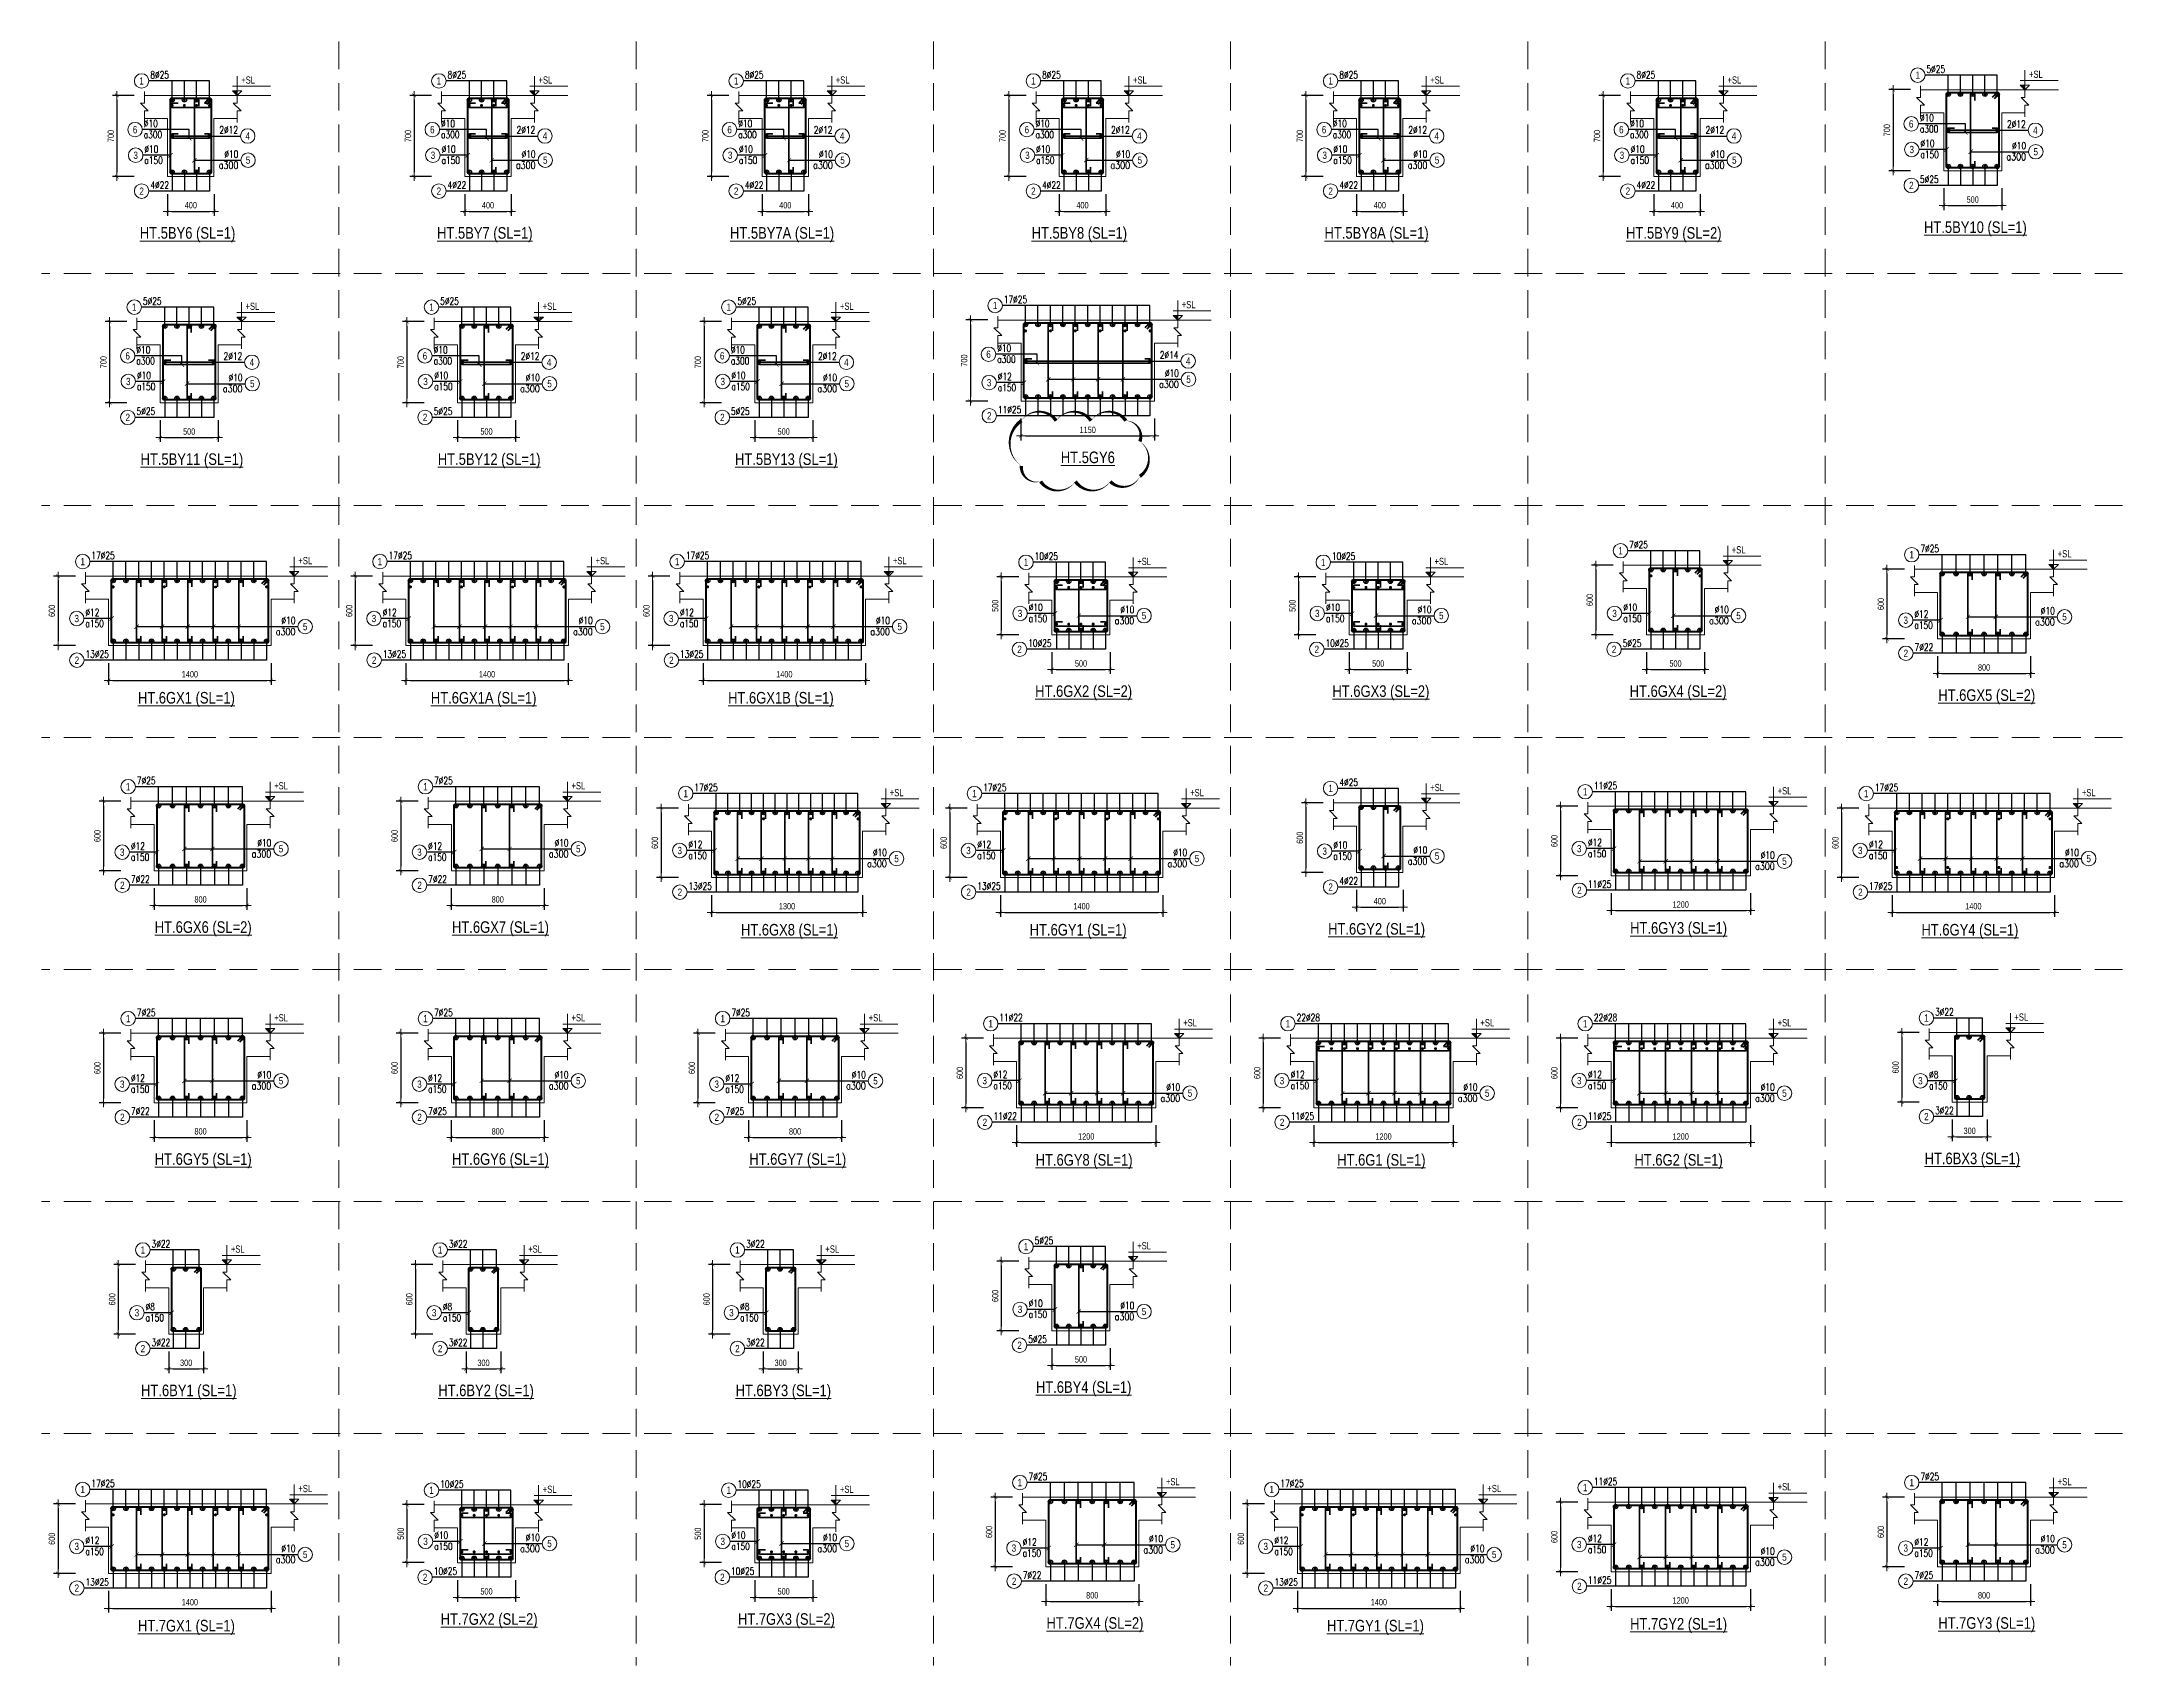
# Model space of a CAD drawing. Header units: millimetres. Extents: x 225489 to 327520, y -235866 to -221866.
# Drawn here: x 246514 to 264445, y -235866 to -221866 of the extents above; entities that cross this region are included whole.
import ezdxf
from ezdxf.enums import TextEntityAlignment as Align

# ---------------------------------------------------------------- set-up
doc = ezdxf.new("R2010")
doc.units = ezdxf.units.MM
doc.header["$PDMODE"] = 3
doc.linetypes.add('HIDDEN2', pattern=[4.7625, 3.175, -1.5875])
doc.layers.get('0').update_dxf_attribs({"lineweight": 20})
doc.layers.get('Defpoints').update_dxf_attribs({"color": 151, "lineweight": 9})
doc.layers.add('2020-08-27', color=3, linetype='Continuous', lineweight=20, plot=False)
for name, color, linetype, lineweight in [('NDC_S_ANNO', 7, 'Continuous', 20), ('NDC_S_CONTINUOUS', 3, 'Continuous', 20), ('NDC_S_DIM', 1, 'Continuous', 15), ('NDC_S_HIDDEN', 8, 'HIDDEN2', 13), ('NDC_S_REBAR', 4, 'Continuous', 35), ('NDC_S_STIRRUP', 4, 'Continuous', 40), ('NDC_S_TEXT SYMBOL', 7, 'Continuous', 20), ('NDC_S_THIN LINE', 8, 'Continuous', 9), ('NDC_S_VN TEXT', 7, 'Continuous', 20)]:
    doc.layers.add(name, color=color, linetype=linetype, lineweight=lineweight)
doc.styles.add('ARIAL', font='arial.ttf', dxfattribs={"width": 0.8})
doc.styles.add('NDC_ANNO', font='', dxfattribs={"width": 0.8})
doc.styles.add('NDC_DIM', font='', dxfattribs={"width": 0.75})
doc.styles.add('NDC_EN TXT', font='romans.shx', dxfattribs={"width": 0.8})
doc.styles.get('NDC_ANNO').set_extended_font_data('Dotum')
doc.styles.get('NDC_DIM').set_extended_font_data('Dotum')
doc.dimstyles.new('NDC_dim_25', dxfattribs={"dimscale": 25, "dimtxt": 2.2, "dimasz": 1.5, "dimexe": 1.5, "dimexo": 2.5, "dimgap": 1, "dimtad": 1, "dimdec": 0, "dimzin": 0, "dimdsep": 46, "dimtxsty": 'NDC_DIM', "dimblk": 'DIMMARK', "dimcen": 0.09, "dimdle": 1.2, "dimclrd": 1, "dimclre": 1, "dimclrt": 3, "dimadec": 0, "dimazin": 0, "dimtfac": 1, "dimtdec": 0, "dimtix": 1, "dimtofl": 0, "dimtmove": 0, "dimatfit": 3, "dimfxl": 6, "dimfxlon": 1, "dimtolj": 1, "dimtzin": 0, "dimarcsym": 0})

msp = doc.modelspace()

# ---------------------------------------------------------------- blocks, each defined once
blk = doc.blocks.new('kata_block_THEP')
at = {"layer": 'NDC_S_REBAR', "color": 0}
for p, q in [((-0.5, 0), (0.5, 0)), ((-0.35, 0.35), (0.35, -0.35)), ((0.35, 0.35), (-0.35, -0.35)), ((0, 0.5), (0, -0.5))]:
    blk.add_line(p, q, dxfattribs=at)
at = {"layer": 'NDC_S_REBAR', "color": 0, "const_width": 0.0833}
blk.add_lwpolyline([(-0.5, 0, 1), (0.5, 0, 1), (-0.5, 0, 1)], format="xyb", dxfattribs=at)
blk = doc.blocks.new('DIMMARK')
at = {"layer": 'NDC_S_DIM', "color": 1}
blk.add_line((-1.5, 0), (1, 0), dxfattribs=at)
at = {"layer": 'NDC_S_DIM', "color": 2, "const_width": 0.1}
blk.add_lwpolyline([(-0.42, -0.42), (0.42, 0.42)], dxfattribs=at)
blk = doc.blocks.new('*D90')
at = {"layer": 'Defpoints', "color": 0, "transparency": 16777216}
for p in [(247669, -222330), (247163, -223030), (247669, -223030)]:
    blk.add_point(p, dxfattribs=at)
at = {"layer": 'NDC_S_DIM', "color": 1, "lineweight": -2, "transparency": 16777216}
for p, q in [((247313, -222330), (247126, -222330)), ((247163, -222367), (247163, -222992)), ((247313, -223030), (247126, -223030))]:
    blk.add_line(p, q, dxfattribs=at)
at = {"layer": 'NDC_S_DIM', "color": 1, "lineweight": -2, "transparency": 16777216, "xscale": 37.5, "yscale": 37.5, "zscale": 37.5}
for p, rotation in [((247163, -222330), 90), ((247163, -223030), 270)]:
    blk.add_blockref('DIMMARK', p, dxfattribs=dict(at, rotation=rotation))
at = {"layer": 'NDC_S_DIM', "color": 3, "transparency": 16777216, "insert": (247111, -222680), "char_height": 55, "attachment_point": 5, "rotation": 90, "style": 'NDC_DIM'}
blk.add_mtext('\\A1;700', dxfattribs=at)
blk = doc.blocks.new('*D91')
at = {"layer": 'Defpoints', "color": 0, "transparency": 16777216}
for p in [(247600, -223030), (248000, -223030), (248000, -223330)]:
    blk.add_point(p, dxfattribs=at)
at = {"layer": 'NDC_S_DIM', "color": 1, "lineweight": -2, "transparency": 16777216}
for p, q in [((247600, -223180), (247600, -223367)), ((248000, -223180), (248000, -223367)), ((247637, -223330), (247962, -223330))]:
    blk.add_line(p, q, dxfattribs=at)
at = {"layer": 'NDC_S_DIM', "color": 1, "lineweight": -2, "transparency": 16777216, "xscale": 37.5, "yscale": 37.5, "zscale": 37.5, "rotation": 180}
blk.add_blockref('DIMMARK', (247600, -223330), dxfattribs=at)
at = {"layer": 'NDC_S_DIM', "color": 1, "lineweight": -2, "transparency": 16777216, "xscale": 37.5, "yscale": 37.5, "zscale": 37.5}
blk.add_blockref('DIMMARK', (248000, -223330), dxfattribs=at)
at = {"layer": 'NDC_S_DIM', "color": 3, "transparency": 16777216, "insert": (247800, -223277), "char_height": 55, "attachment_point": 5, "style": 'NDC_DIM'}
blk.add_mtext('\\A1;400', dxfattribs=at)
blk = doc.blocks.new('kata_block_CT')
at = {"layer": 'NDC_S_ANNO'}
blk.add_hatch(color=3, dxfattribs=at).paths.add_polyline_path([(0, 1.6), (-1.61, 1.6), (0, 0)])
at = {"layer": 'NDC_S_ANNO', "ltscale": 50}
h = blk.add_hatch(dxfattribs=at)
h.set_pattern_fill('ANSI31', color=256, scale=1.406, style=0)
h.paths.add_polyline_path([(0, 1.6), (0, 0), (1.61, 1.6)])
for p, q in [((11.56, 0), (-1.64, 0)), ((-1.59, 3.14), (11.47, 3.14))]:
    blk.add_line(p, q, dxfattribs=at)
at = {"layer": 'NDC_S_ANNO', "color": 8, "ltscale": 50}
blk.add_lwpolyline([(0, 0), (-1.61, 1.6), (0, 1.6)], dxfattribs=at)
at = {"layer": 'NDC_S_ANNO', "ltscale": 50}
for points in [[(0, 0), (-1.61, 1.6), (0, 1.6)], [(0, 6.69), (0, 0)], [(0, 0), (1.61, 1.6), (0, 1.6)]]:
    blk.add_lwpolyline(points, dxfattribs=at)
at = {"layer": 'NDC_S_TEXT SYMBOL', "color": 3, "style": 'NDC_ANNO', "width": 0.8}
blk.add_attdef('CT', (1.41, 4.07), '', height=2.5, dxfattribs=at)
blk = doc.blocks.new('kata_block_TD')
at = {"color": 6, "linetype": 'ByBlock', "lineweight": -2, "style": 'ARIAL', "width": 0.8}
blk.add_attdef('SECTDET2', text='', height=5, dxfattribs=at).set_placement((0, 7.97), align=Align.CENTER)
at = {"color": 0, "linetype": 'ByBlock', "lineweight": -2, "style": 'ARIAL', "width": 0.8}
blk.add_attdef('SECTDET1', text='', height=5, dxfattribs=at).set_placement((0, 1.47), align=Align.CENTER)
at = {"color": 3, "lineweight": 25, "style": 'ARIAL', "width": 0.8}
blk.add_attdef('SSCALE', text='', height=2.5, dxfattribs=at).set_placement((0, -4), align=Align.CENTER)
blk = doc.blocks.new('*U12')
blk.add_circle((-2.5, 0), 2.5)
at = {"layer": 'NDC_S_VN TEXT', "color": 7, "style": 'ARIAL', "width": 0.8}
blk.add_attdef('SH2', text='', height=2.5, dxfattribs=at).set_placement((-2.5, 0), align=Align.MIDDLE)
at = {"layer": 'NDC_S_VN TEXT', "color": 3, "style": 'NDC_EN TXT', "width": 0.75}
for tag, p in [('DK1', (0.5, 0.85)), ('KC1', (0.5, -2.97))]:
    blk.add_attdef(tag, p, '', height=2.5, dxfattribs=at)
blk = doc.blocks.new('*U15')
blk.add_circle((2.5, 0), 2.5)
at = {"layer": 'NDC_S_VN TEXT', "color": 3, "style": 'NDC_EN TXT'}
for tag, width, p in [('DK2', 0.75, (-0.85, 0.85)), ('KC2', 0.8, (-0.85, -2.97))]:
    blk.add_attdef(tag, text='', height=2.5, dxfattribs=dict(at, width=width)).set_placement(p, align=Align.RIGHT)
at = {"layer": 'NDC_S_VN TEXT', "color": 7, "style": 'ARIAL', "width": 0.8}
blk.add_attdef('SH3', text='', height=2.5, dxfattribs=at).set_placement((2.5, 0), align=Align.MIDDLE)
blk = doc.blocks.new('*U10')
blk.add_circle((2.5, 0), 2.5)
at = {"layer": 'NDC_S_VN TEXT', "color": 3, "style": 'NDC_EN TXT', "width": 0.75}
blk.add_attdef('DK2', text='', height=2.5, dxfattribs=at).set_placement((-0.85, 0.85), align=Align.RIGHT)
at = {"layer": 'NDC_S_VN TEXT', "color": 7, "style": 'ARIAL', "width": 0.8}
blk.add_attdef('SH3', text='', height=2.5, dxfattribs=at).set_placement((2.5, 0), align=Align.MIDDLE)
blk = doc.blocks.new('*U11')
blk.add_circle((-2.5, 0), 2.5)
at = {"layer": 'NDC_S_VN TEXT', "color": 7, "style": 'ARIAL', "width": 0.8}
blk.add_attdef('SH2', text='', height=2.5, dxfattribs=at).set_placement((-2.5, 0), align=Align.MIDDLE)
at = {"layer": 'NDC_S_VN TEXT', "color": 3, "style": 'NDC_EN TXT', "width": 0.75}
blk.add_attdef('DK1', (0.5, 0.85), '', height=2.5, dxfattribs=at)
blk = doc.blocks.new('*D92')
at = {"layer": 'Defpoints', "color": 0, "transparency": 16777216}
for p in [(250231, -222330), (249725, -223030), (250231, -223030)]:
    blk.add_point(p, dxfattribs=at)
at = {"layer": 'NDC_S_DIM', "color": 1, "lineweight": -2, "transparency": 16777216}
for p, q in [((249875, -222330), (249687, -222330)), ((249725, -222367), (249725, -222992)), ((249875, -223030), (249687, -223030))]:
    blk.add_line(p, q, dxfattribs=at)
at = {"layer": 'NDC_S_DIM', "color": 1, "lineweight": -2, "transparency": 16777216, "xscale": 37.5, "yscale": 37.5, "zscale": 37.5}
for p, rotation in [((249725, -222330), 90), ((249725, -223030), 270)]:
    blk.add_blockref('DIMMARK', p, dxfattribs=dict(at, rotation=rotation))
at = {"layer": 'NDC_S_DIM', "color": 3, "transparency": 16777216, "insert": (249672, -222680), "char_height": 55, "attachment_point": 5, "rotation": 90, "style": 'NDC_DIM'}
blk.add_mtext('\\A1;700', dxfattribs=at)
blk = doc.blocks.new('*D93')
at = {"layer": 'Defpoints', "color": 0, "transparency": 16777216}
for p in [(250161, -223030), (250561, -223030), (250561, -223330)]:
    blk.add_point(p, dxfattribs=at)
at = {"layer": 'NDC_S_DIM', "color": 1, "lineweight": -2, "transparency": 16777216}
for p, q in [((250161, -223180), (250161, -223367)), ((250561, -223180), (250561, -223367)), ((250199, -223330), (250524, -223330))]:
    blk.add_line(p, q, dxfattribs=at)
at = {"layer": 'NDC_S_DIM', "color": 1, "lineweight": -2, "transparency": 16777216, "xscale": 37.5, "yscale": 37.5, "zscale": 37.5, "rotation": 180}
blk.add_blockref('DIMMARK', (250161, -223330), dxfattribs=at)
at = {"layer": 'NDC_S_DIM', "color": 1, "lineweight": -2, "transparency": 16777216, "xscale": 37.5, "yscale": 37.5, "zscale": 37.5}
blk.add_blockref('DIMMARK', (250561, -223330), dxfattribs=at)
at = {"layer": 'NDC_S_DIM', "color": 3, "transparency": 16777216, "insert": (250361, -223277), "char_height": 55, "attachment_point": 5, "style": 'NDC_DIM'}
blk.add_mtext('\\A1;400', dxfattribs=at)
blk = doc.blocks.new('*D94')
at = {"layer": 'Defpoints', "color": 0, "transparency": 16777216}
for p in [(252792, -222330), (252286, -223030), (252792, -223030)]:
    blk.add_point(p, dxfattribs=at)
at = {"layer": 'NDC_S_DIM', "color": 1, "lineweight": -2, "transparency": 16777216}
for p, q in [((252436, -222330), (252249, -222330)), ((252286, -222367), (252286, -222992)), ((252436, -223030), (252249, -223030))]:
    blk.add_line(p, q, dxfattribs=at)
at = {"layer": 'NDC_S_DIM', "color": 1, "lineweight": -2, "transparency": 16777216, "xscale": 37.5, "yscale": 37.5, "zscale": 37.5}
for p, rotation in [((252286, -222330), 90), ((252286, -223030), 270)]:
    blk.add_blockref('DIMMARK', p, dxfattribs=dict(at, rotation=rotation))
at = {"layer": 'NDC_S_DIM', "color": 3, "transparency": 16777216, "insert": (252234, -222680), "char_height": 55, "attachment_point": 5, "rotation": 90, "style": 'NDC_DIM'}
blk.add_mtext('\\A1;700', dxfattribs=at)
blk = doc.blocks.new('*D95')
at = {"layer": 'Defpoints', "color": 0, "transparency": 16777216}
for p in [(252723, -223030), (253123, -223030), (253123, -223330)]:
    blk.add_point(p, dxfattribs=at)
at = {"layer": 'NDC_S_DIM', "color": 1, "lineweight": -2, "transparency": 16777216}
for p, q in [((252723, -223180), (252723, -223367)), ((253123, -223180), (253123, -223367)), ((252760, -223330), (253085, -223330))]:
    blk.add_line(p, q, dxfattribs=at)
at = {"layer": 'NDC_S_DIM', "color": 1, "lineweight": -2, "transparency": 16777216, "xscale": 37.5, "yscale": 37.5, "zscale": 37.5, "rotation": 180}
blk.add_blockref('DIMMARK', (252723, -223330), dxfattribs=at)
at = {"layer": 'NDC_S_DIM', "color": 1, "lineweight": -2, "transparency": 16777216, "xscale": 37.5, "yscale": 37.5, "zscale": 37.5}
blk.add_blockref('DIMMARK', (253123, -223330), dxfattribs=at)
at = {"layer": 'NDC_S_DIM', "color": 3, "transparency": 16777216, "insert": (252923, -223277), "char_height": 55, "attachment_point": 5, "style": 'NDC_DIM'}
blk.add_mtext('\\A1;400', dxfattribs=at)
blk = doc.blocks.new('*D96')
at = {"layer": 'Defpoints', "color": 0, "transparency": 16777216}
for p in [(255354, -222330), (254848, -223030), (255354, -223030)]:
    blk.add_point(p, dxfattribs=at)
at = {"layer": 'NDC_S_DIM', "color": 1, "lineweight": -2, "transparency": 16777216}
for p, q in [((254998, -222330), (254810, -222330)), ((254848, -222367), (254848, -222992)), ((254998, -223030), (254810, -223030))]:
    blk.add_line(p, q, dxfattribs=at)
at = {"layer": 'NDC_S_DIM', "color": 1, "lineweight": -2, "transparency": 16777216, "xscale": 37.5, "yscale": 37.5, "zscale": 37.5}
for p, rotation in [((254848, -222330), 90), ((254848, -223030), 270)]:
    blk.add_blockref('DIMMARK', p, dxfattribs=dict(at, rotation=rotation))
at = {"layer": 'NDC_S_DIM', "color": 3, "transparency": 16777216, "insert": (254795, -222680), "char_height": 55, "attachment_point": 5, "rotation": 90, "style": 'NDC_DIM'}
blk.add_mtext('\\A1;700', dxfattribs=at)
blk = doc.blocks.new('*D97')
at = {"layer": 'Defpoints', "color": 0, "transparency": 16777216}
for p in [(255284, -223030), (255684, -223030), (255684, -223330)]:
    blk.add_point(p, dxfattribs=at)
at = {"layer": 'NDC_S_DIM', "color": 1, "lineweight": -2, "transparency": 16777216}
for p, q in [((255284, -223180), (255284, -223367)), ((255684, -223180), (255684, -223367)), ((255322, -223330), (255647, -223330))]:
    blk.add_line(p, q, dxfattribs=at)
at = {"layer": 'NDC_S_DIM', "color": 1, "lineweight": -2, "transparency": 16777216, "xscale": 37.5, "yscale": 37.5, "zscale": 37.5, "rotation": 180}
blk.add_blockref('DIMMARK', (255284, -223330), dxfattribs=at)
at = {"layer": 'NDC_S_DIM', "color": 1, "lineweight": -2, "transparency": 16777216, "xscale": 37.5, "yscale": 37.5, "zscale": 37.5}
blk.add_blockref('DIMMARK', (255684, -223330), dxfattribs=at)
at = {"layer": 'NDC_S_DIM', "color": 3, "transparency": 16777216, "insert": (255484, -223277), "char_height": 55, "attachment_point": 5, "style": 'NDC_DIM'}
blk.add_mtext('\\A1;400', dxfattribs=at)
blk = doc.blocks.new('*D98')
at = {"layer": 'Defpoints', "color": 0, "transparency": 16777216}
for p in [(257915, -222330), (257409, -223030), (257915, -223030)]:
    blk.add_point(p, dxfattribs=at)
at = {"layer": 'NDC_S_DIM', "color": 1, "lineweight": -2, "transparency": 16777216}
for p, q in [((257559, -222330), (257372, -222330)), ((257409, -222367), (257409, -222992)), ((257559, -223030), (257372, -223030))]:
    blk.add_line(p, q, dxfattribs=at)
at = {"layer": 'NDC_S_DIM', "color": 1, "lineweight": -2, "transparency": 16777216, "xscale": 37.5, "yscale": 37.5, "zscale": 37.5}
for p, rotation in [((257409, -222330), 90), ((257409, -223030), 270)]:
    blk.add_blockref('DIMMARK', p, dxfattribs=dict(at, rotation=rotation))
at = {"layer": 'NDC_S_DIM', "color": 3, "transparency": 16777216, "insert": (257357, -222680), "char_height": 55, "attachment_point": 5, "rotation": 90, "style": 'NDC_DIM'}
blk.add_mtext('\\A1;700', dxfattribs=at)
blk = doc.blocks.new('*D99')
at = {"layer": 'Defpoints', "color": 0, "transparency": 16777216}
for p in [(257846, -223030), (258246, -223030), (258246, -223330)]:
    blk.add_point(p, dxfattribs=at)
at = {"layer": 'NDC_S_DIM', "color": 1, "lineweight": -2, "transparency": 16777216}
for p, q in [((257846, -223180), (257846, -223367)), ((258246, -223180), (258246, -223367)), ((257883, -223330), (258208, -223330))]:
    blk.add_line(p, q, dxfattribs=at)
at = {"layer": 'NDC_S_DIM', "color": 1, "lineweight": -2, "transparency": 16777216, "xscale": 37.5, "yscale": 37.5, "zscale": 37.5, "rotation": 180}
blk.add_blockref('DIMMARK', (257846, -223330), dxfattribs=at)
at = {"layer": 'NDC_S_DIM', "color": 1, "lineweight": -2, "transparency": 16777216, "xscale": 37.5, "yscale": 37.5, "zscale": 37.5}
blk.add_blockref('DIMMARK', (258246, -223330), dxfattribs=at)
at = {"layer": 'NDC_S_DIM', "color": 3, "transparency": 16777216, "insert": (258046, -223277), "char_height": 55, "attachment_point": 5, "style": 'NDC_DIM'}
blk.add_mtext('\\A1;400', dxfattribs=at)
blk = doc.blocks.new('*D100')
at = {"layer": 'Defpoints', "color": 0, "transparency": 16777216}
for p in [(260477, -222330), (259971, -223030), (260477, -223030)]:
    blk.add_point(p, dxfattribs=at)
at = {"layer": 'NDC_S_DIM', "color": 1, "lineweight": -2, "transparency": 16777216}
for p, q in [((260121, -222330), (259933, -222330)), ((259971, -222367), (259971, -222992)), ((260121, -223030), (259933, -223030))]:
    blk.add_line(p, q, dxfattribs=at)
at = {"layer": 'NDC_S_DIM', "color": 1, "lineweight": -2, "transparency": 16777216, "xscale": 37.5, "yscale": 37.5, "zscale": 37.5}
for p, rotation in [((259971, -222330), 90), ((259971, -223030), 270)]:
    blk.add_blockref('DIMMARK', p, dxfattribs=dict(at, rotation=rotation))
at = {"layer": 'NDC_S_DIM', "color": 3, "transparency": 16777216, "insert": (259918, -222680), "char_height": 55, "attachment_point": 5, "rotation": 90, "style": 'NDC_DIM'}
blk.add_mtext('\\A1;700', dxfattribs=at)
blk = doc.blocks.new('*D101')
at = {"layer": 'Defpoints', "color": 0, "transparency": 16777216}
for p in [(260407, -223030), (260807, -223030), (260807, -223330)]:
    blk.add_point(p, dxfattribs=at)
at = {"layer": 'NDC_S_DIM', "color": 1, "lineweight": -2, "transparency": 16777216}
for p, q in [((260407, -223180), (260407, -223367)), ((260807, -223180), (260807, -223367)), ((260445, -223330), (260770, -223330))]:
    blk.add_line(p, q, dxfattribs=at)
at = {"layer": 'NDC_S_DIM', "color": 1, "lineweight": -2, "transparency": 16777216, "xscale": 37.5, "yscale": 37.5, "zscale": 37.5, "rotation": 180}
blk.add_blockref('DIMMARK', (260407, -223330), dxfattribs=at)
at = {"layer": 'NDC_S_DIM', "color": 1, "lineweight": -2, "transparency": 16777216, "xscale": 37.5, "yscale": 37.5, "zscale": 37.5}
blk.add_blockref('DIMMARK', (260807, -223330), dxfattribs=at)
at = {"layer": 'NDC_S_DIM', "color": 3, "transparency": 16777216, "insert": (260607, -223277), "char_height": 55, "attachment_point": 5, "style": 'NDC_DIM'}
blk.add_mtext('\\A1;400', dxfattribs=at)
blk = doc.blocks.new('*D102')
at = {"layer": 'Defpoints', "color": 0, "transparency": 16777216}
for p in [(262905, -222980), (263405, -222980), (263405, -223280)]:
    blk.add_point(p, dxfattribs=at)
at = {"layer": 'NDC_S_DIM', "color": 1, "lineweight": -2, "transparency": 16777216}
for p, q in [((262905, -223130), (262905, -223318)), ((263405, -223130), (263405, -223318)), ((262943, -223280), (263368, -223280))]:
    blk.add_line(p, q, dxfattribs=at)
at = {"layer": 'NDC_S_DIM', "color": 1, "lineweight": -2, "transparency": 16777216, "xscale": 37.5, "yscale": 37.5, "zscale": 37.5, "rotation": 180}
blk.add_blockref('DIMMARK', (262905, -223280), dxfattribs=at)
at = {"layer": 'NDC_S_DIM', "color": 1, "lineweight": -2, "transparency": 16777216, "xscale": 37.5, "yscale": 37.5, "zscale": 37.5}
blk.add_blockref('DIMMARK', (263405, -223280), dxfattribs=at)
at = {"layer": 'NDC_S_DIM', "color": 3, "transparency": 16777216, "insert": (263155, -223228), "char_height": 55, "attachment_point": 5, "style": 'NDC_DIM'}
blk.add_mtext('\\A1;500', dxfattribs=at)
blk = doc.blocks.new('*D103')
at = {"layer": 'Defpoints', "color": 0, "transparency": 16777216}
for p in [(262975, -222280), (262469, -222980), (262975, -222980)]:
    blk.add_point(p, dxfattribs=at)
at = {"layer": 'NDC_S_DIM', "color": 1, "lineweight": -2, "transparency": 16777216}
for p, q in [((262619, -222280), (262431, -222280)), ((262469, -222318), (262469, -222943)), ((262619, -222980), (262431, -222980))]:
    blk.add_line(p, q, dxfattribs=at)
at = {"layer": 'NDC_S_DIM', "color": 1, "lineweight": -2, "transparency": 16777216, "xscale": 37.5, "yscale": 37.5, "zscale": 37.5}
for p, rotation in [((262469, -222280), 90), ((262469, -222980), 270)]:
    blk.add_blockref('DIMMARK', p, dxfattribs=dict(at, rotation=rotation))
at = {"layer": 'NDC_S_DIM', "color": 3, "transparency": 16777216, "insert": (262416, -222630), "char_height": 55, "attachment_point": 5, "rotation": 90, "style": 'NDC_DIM'}
blk.add_mtext('\\A1;700', dxfattribs=at)
blk = doc.blocks.new('*D104')
at = {"layer": 'Defpoints', "color": 0, "transparency": 16777216}
for p in [(247536, -224980), (248036, -224980), (248036, -225280)]:
    blk.add_point(p, dxfattribs=at)
at = {"layer": 'NDC_S_DIM', "color": 1, "lineweight": -2, "transparency": 16777216}
for p, q in [((247536, -225130), (247536, -225318)), ((248036, -225130), (248036, -225318)), ((247574, -225280), (247999, -225280))]:
    blk.add_line(p, q, dxfattribs=at)
at = {"layer": 'NDC_S_DIM', "color": 1, "lineweight": -2, "transparency": 16777216, "xscale": 37.5, "yscale": 37.5, "zscale": 37.5, "rotation": 180}
blk.add_blockref('DIMMARK', (247536, -225280), dxfattribs=at)
at = {"layer": 'NDC_S_DIM', "color": 1, "lineweight": -2, "transparency": 16777216, "xscale": 37.5, "yscale": 37.5, "zscale": 37.5}
blk.add_blockref('DIMMARK', (248036, -225280), dxfattribs=at)
at = {"layer": 'NDC_S_DIM', "color": 3, "transparency": 16777216, "insert": (247786, -225228), "char_height": 55, "attachment_point": 5, "style": 'NDC_DIM'}
blk.add_mtext('\\A1;500', dxfattribs=at)
blk = doc.blocks.new('*D105')
at = {"layer": 'Defpoints', "color": 0, "transparency": 16777216}
for p in [(247606, -224280), (247100, -224980), (247606, -224980)]:
    blk.add_point(p, dxfattribs=at)
at = {"layer": 'NDC_S_DIM', "color": 1, "lineweight": -2, "transparency": 16777216}
for p, q in [((247250, -224280), (247062, -224280)), ((247100, -224318), (247100, -224943)), ((247250, -224980), (247062, -224980))]:
    blk.add_line(p, q, dxfattribs=at)
at = {"layer": 'NDC_S_DIM', "color": 1, "lineweight": -2, "transparency": 16777216, "xscale": 37.5, "yscale": 37.5, "zscale": 37.5}
for p, rotation in [((247100, -224280), 90), ((247100, -224980), 270)]:
    blk.add_blockref('DIMMARK', p, dxfattribs=dict(at, rotation=rotation))
at = {"layer": 'NDC_S_DIM', "color": 3, "transparency": 16777216, "insert": (247047, -224630), "char_height": 55, "attachment_point": 5, "rotation": 90, "style": 'NDC_DIM'}
blk.add_mtext('\\A1;700', dxfattribs=at)
blk = doc.blocks.new('*D106')
at = {"layer": 'Defpoints', "color": 0, "transparency": 16777216}
for p in [(250098, -224980), (250598, -224980), (250598, -225280)]:
    blk.add_point(p, dxfattribs=at)
at = {"layer": 'NDC_S_DIM', "color": 1, "lineweight": -2, "transparency": 16777216}
for p, q in [((250098, -225130), (250098, -225318)), ((250598, -225130), (250598, -225318)), ((250135, -225280), (250560, -225280))]:
    blk.add_line(p, q, dxfattribs=at)
at = {"layer": 'NDC_S_DIM', "color": 1, "lineweight": -2, "transparency": 16777216, "xscale": 37.5, "yscale": 37.5, "zscale": 37.5, "rotation": 180}
blk.add_blockref('DIMMARK', (250098, -225280), dxfattribs=at)
at = {"layer": 'NDC_S_DIM', "color": 1, "lineweight": -2, "transparency": 16777216, "xscale": 37.5, "yscale": 37.5, "zscale": 37.5}
blk.add_blockref('DIMMARK', (250598, -225280), dxfattribs=at)
at = {"layer": 'NDC_S_DIM', "color": 3, "transparency": 16777216, "insert": (250348, -225228), "char_height": 55, "attachment_point": 5, "style": 'NDC_DIM'}
blk.add_mtext('\\A1;500', dxfattribs=at)
blk = doc.blocks.new('*D107')
at = {"layer": 'Defpoints', "color": 0, "transparency": 16777216}
for p in [(250167, -224280), (249661, -224980), (250167, -224980)]:
    blk.add_point(p, dxfattribs=at)
at = {"layer": 'NDC_S_DIM', "color": 1, "lineweight": -2, "transparency": 16777216}
for p, q in [((249811, -224280), (249624, -224280)), ((249661, -224318), (249661, -224943)), ((249811, -224980), (249624, -224980))]:
    blk.add_line(p, q, dxfattribs=at)
at = {"layer": 'NDC_S_DIM', "color": 1, "lineweight": -2, "transparency": 16777216, "xscale": 37.5, "yscale": 37.5, "zscale": 37.5}
for p, rotation in [((249661, -224280), 90), ((249661, -224980), 270)]:
    blk.add_blockref('DIMMARK', p, dxfattribs=dict(at, rotation=rotation))
at = {"layer": 'NDC_S_DIM', "color": 3, "transparency": 16777216, "insert": (249609, -224630), "char_height": 55, "attachment_point": 5, "rotation": 90, "style": 'NDC_DIM'}
blk.add_mtext('\\A1;700', dxfattribs=at)
blk = doc.blocks.new('*D108')
at = {"layer": 'Defpoints', "color": 0, "transparency": 16777216}
for p in [(252659, -224980), (253159, -224980), (253159, -225280)]:
    blk.add_point(p, dxfattribs=at)
at = {"layer": 'NDC_S_DIM', "color": 1, "lineweight": -2, "transparency": 16777216}
for p, q in [((252659, -225130), (252659, -225318)), ((253159, -225130), (253159, -225318)), ((252697, -225280), (253122, -225280))]:
    blk.add_line(p, q, dxfattribs=at)
at = {"layer": 'NDC_S_DIM', "color": 1, "lineweight": -2, "transparency": 16777216, "xscale": 37.5, "yscale": 37.5, "zscale": 37.5, "rotation": 180}
blk.add_blockref('DIMMARK', (252659, -225280), dxfattribs=at)
at = {"layer": 'NDC_S_DIM', "color": 1, "lineweight": -2, "transparency": 16777216, "xscale": 37.5, "yscale": 37.5, "zscale": 37.5}
blk.add_blockref('DIMMARK', (253159, -225280), dxfattribs=at)
at = {"layer": 'NDC_S_DIM', "color": 3, "transparency": 16777216, "insert": (252909, -225228), "char_height": 55, "attachment_point": 5, "style": 'NDC_DIM'}
blk.add_mtext('\\A1;500', dxfattribs=at)
blk = doc.blocks.new('*D109')
at = {"layer": 'Defpoints', "color": 0, "transparency": 16777216}
for p in [(252729, -224280), (252223, -224980), (252729, -224980)]:
    blk.add_point(p, dxfattribs=at)
at = {"layer": 'NDC_S_DIM', "color": 1, "lineweight": -2, "transparency": 16777216}
for p, q in [((252373, -224280), (252185, -224280)), ((252223, -224318), (252223, -224943)), ((252373, -224980), (252185, -224980))]:
    blk.add_line(p, q, dxfattribs=at)
at = {"layer": 'NDC_S_DIM', "color": 1, "lineweight": -2, "transparency": 16777216, "xscale": 37.5, "yscale": 37.5, "zscale": 37.5}
for p, rotation in [((252223, -224280), 90), ((252223, -224980), 270)]:
    blk.add_blockref('DIMMARK', p, dxfattribs=dict(at, rotation=rotation))
at = {"layer": 'NDC_S_DIM', "color": 3, "transparency": 16777216, "insert": (252170, -224630), "char_height": 55, "attachment_point": 5, "rotation": 90, "style": 'NDC_DIM'}
blk.add_mtext('\\A1;700', dxfattribs=at)
blk = doc.blocks.new('*D110')
at = {"layer": 'Defpoints', "color": 0, "transparency": 16777216}
for p in [(247092, -227074), (248492, -227074), (248492, -227374)]:
    blk.add_point(p, dxfattribs=at)
at = {"layer": 'NDC_S_DIM', "color": 1, "lineweight": -2, "transparency": 16777216}
for p, q in [((247092, -227224), (247092, -227411)), ((248492, -227224), (248492, -227411)), ((247129, -227374), (248454, -227374))]:
    blk.add_line(p, q, dxfattribs=at)
at = {"layer": 'NDC_S_DIM', "color": 1, "lineweight": -2, "transparency": 16777216, "xscale": 37.5, "yscale": 37.5, "zscale": 37.5, "rotation": 180}
blk.add_blockref('DIMMARK', (247092, -227374), dxfattribs=at)
at = {"layer": 'NDC_S_DIM', "color": 1, "lineweight": -2, "transparency": 16777216, "xscale": 37.5, "yscale": 37.5, "zscale": 37.5}
blk.add_blockref('DIMMARK', (248492, -227374), dxfattribs=at)
at = {"layer": 'NDC_S_DIM', "color": 3, "transparency": 16777216, "insert": (247792, -227321), "char_height": 55, "attachment_point": 5, "style": 'NDC_DIM'}
blk.add_mtext('\\A1;1400', dxfattribs=at)
blk = doc.blocks.new('*D111')
at = {"layer": 'Defpoints', "color": 0, "transparency": 16777216}
for p in [(247161.587309, -226473.973819), (246655.587309, -227073.973819), (247161.587309, -227073.973819)]:
    blk.add_point(p, dxfattribs=at)
at = {"layer": 'NDC_S_DIM', "color": 1, "lineweight": -2, "transparency": 16777216}
for p, q in [((246805.587309, -226473.973819), (246618.087309, -226473.973819)), ((246655.587309, -226511.473819), (246655.587309, -227036.473819)), ((246805.587309, -227073.973819), (246618.087309, -227073.973819))]:
    blk.add_line(p, q, dxfattribs=at)
at = {"layer": 'NDC_S_DIM', "color": 1, "lineweight": -2, "transparency": 16777216, "xscale": 37.5, "yscale": 37.5, "zscale": 37.5}
for p, rotation in [((246655.587309, -226473.973819), 90), ((246655.587309, -227073.973819), 270)]:
    blk.add_blockref('DIMMARK', p, dxfattribs=dict(at, rotation=rotation))
at = {"layer": 'NDC_S_DIM', "color": 3, "transparency": 16777216, "insert": (246603.087309, -226773.973819), "char_height": 55, "attachment_point": 5, "rotation": 90, "style": 'NDC_DIM'}
blk.add_mtext('\\A1;600', dxfattribs=at)
blk = doc.blocks.new('*D112')
at = {"layer": 'Defpoints', "color": 0, "transparency": 16777216}
for p in [(249653, -227074), (251053, -227074), (251053, -227374)]:
    blk.add_point(p, dxfattribs=at)
at = {"layer": 'NDC_S_DIM', "color": 1, "lineweight": -2, "transparency": 16777216}
for p, q in [((249653, -227224), (249653, -227411)), ((251053, -227224), (251053, -227411)), ((249691, -227374), (251016, -227374))]:
    blk.add_line(p, q, dxfattribs=at)
at = {"layer": 'NDC_S_DIM', "color": 1, "lineweight": -2, "transparency": 16777216, "xscale": 37.5, "yscale": 37.5, "zscale": 37.5, "rotation": 180}
blk.add_blockref('DIMMARK', (249653, -227374), dxfattribs=at)
at = {"layer": 'NDC_S_DIM', "color": 1, "lineweight": -2, "transparency": 16777216, "xscale": 37.5, "yscale": 37.5, "zscale": 37.5}
blk.add_blockref('DIMMARK', (251053, -227374), dxfattribs=at)
at = {"layer": 'NDC_S_DIM', "color": 3, "transparency": 16777216, "insert": (250353, -227321), "char_height": 55, "attachment_point": 5, "style": 'NDC_DIM'}
blk.add_mtext('\\A1;1400', dxfattribs=at)
blk = doc.blocks.new('*D113')
at = {"layer": 'Defpoints', "color": 0, "transparency": 16777216}
for p in [(249723, -226474), (249217, -227074), (249723, -227074)]:
    blk.add_point(p, dxfattribs=at)
at = {"layer": 'NDC_S_DIM', "color": 1, "lineweight": -2, "transparency": 16777216}
for p, q in [((249367, -226474), (249180, -226474)), ((249217, -226511), (249217, -227036)), ((249367, -227074), (249180, -227074))]:
    blk.add_line(p, q, dxfattribs=at)
at = {"layer": 'NDC_S_DIM', "color": 1, "lineweight": -2, "transparency": 16777216, "xscale": 37.5, "yscale": 37.5, "zscale": 37.5}
for p, rotation in [((249217, -226474), 90), ((249217, -227074), 270)]:
    blk.add_blockref('DIMMARK', p, dxfattribs=dict(at, rotation=rotation))
at = {"layer": 'NDC_S_DIM', "color": 3, "transparency": 16777216, "insert": (249165, -226774), "char_height": 55, "attachment_point": 5, "rotation": 90, "style": 'NDC_DIM'}
blk.add_mtext('\\A1;600', dxfattribs=at)
blk = doc.blocks.new('*D114')
at = {"layer": 'Defpoints', "color": 0, "transparency": 16777216}
for p in [(252215, -227074), (253615, -227074), (253615, -227374)]:
    blk.add_point(p, dxfattribs=at)
at = {"layer": 'NDC_S_DIM', "color": 1, "lineweight": -2, "transparency": 16777216}
for p, q in [((252215, -227224), (252215, -227411)), ((253615, -227224), (253615, -227411)), ((252252, -227374), (253577, -227374))]:
    blk.add_line(p, q, dxfattribs=at)
at = {"layer": 'NDC_S_DIM', "color": 1, "lineweight": -2, "transparency": 16777216, "xscale": 37.5, "yscale": 37.5, "zscale": 37.5, "rotation": 180}
blk.add_blockref('DIMMARK', (252215, -227374), dxfattribs=at)
at = {"layer": 'NDC_S_DIM', "color": 1, "lineweight": -2, "transparency": 16777216, "xscale": 37.5, "yscale": 37.5, "zscale": 37.5}
blk.add_blockref('DIMMARK', (253615, -227374), dxfattribs=at)
at = {"layer": 'NDC_S_DIM', "color": 3, "transparency": 16777216, "insert": (252915, -227321), "char_height": 55, "attachment_point": 5, "style": 'NDC_DIM'}
blk.add_mtext('\\A1;1400', dxfattribs=at)
blk = doc.blocks.new('*D115')
at = {"layer": 'Defpoints', "color": 0, "transparency": 16777216}
for p in [(252285, -226474), (251779, -227074), (252285, -227074)]:
    blk.add_point(p, dxfattribs=at)
at = {"layer": 'NDC_S_DIM', "color": 1, "lineweight": -2, "transparency": 16777216}
for p, q in [((251929, -226474), (251741, -226474)), ((251779, -226511), (251779, -227036)), ((251929, -227074), (251741, -227074))]:
    blk.add_line(p, q, dxfattribs=at)
at = {"layer": 'NDC_S_DIM', "color": 1, "lineweight": -2, "transparency": 16777216, "xscale": 37.5, "yscale": 37.5, "zscale": 37.5}
for p, rotation in [((251779, -226474), 90), ((251779, -227074), 270)]:
    blk.add_blockref('DIMMARK', p, dxfattribs=dict(at, rotation=rotation))
at = {"layer": 'NDC_S_DIM', "color": 3, "transparency": 16777216, "insert": (251726, -226774), "char_height": 55, "attachment_point": 5, "rotation": 90, "style": 'NDC_DIM'}
blk.add_mtext('\\A1;600', dxfattribs=at)
blk = doc.blocks.new('*D116')
at = {"layer": 'Defpoints', "color": 0, "transparency": 16777216}
for p in [(255221, -226980), (255721, -226980), (255721, -227280)]:
    blk.add_point(p, dxfattribs=at)
at = {"layer": 'NDC_S_DIM', "color": 1, "lineweight": -2, "transparency": 16777216}
for p, q in [((255221, -227130), (255221, -227318)), ((255721, -227130), (255721, -227318)), ((255258, -227280), (255683, -227280))]:
    blk.add_line(p, q, dxfattribs=at)
at = {"layer": 'NDC_S_DIM', "color": 1, "lineweight": -2, "transparency": 16777216, "xscale": 37.5, "yscale": 37.5, "zscale": 37.5, "rotation": 180}
blk.add_blockref('DIMMARK', (255221, -227280), dxfattribs=at)
at = {"layer": 'NDC_S_DIM', "color": 1, "lineweight": -2, "transparency": 16777216, "xscale": 37.5, "yscale": 37.5, "zscale": 37.5}
blk.add_blockref('DIMMARK', (255721, -227280), dxfattribs=at)
at = {"layer": 'NDC_S_DIM', "color": 3, "transparency": 16777216, "insert": (255471, -227228), "char_height": 55, "attachment_point": 5, "style": 'NDC_DIM'}
blk.add_mtext('\\A1;500', dxfattribs=at)
blk = doc.blocks.new('*D117')
at = {"layer": 'Defpoints', "color": 0, "transparency": 16777216}
for p in [(255290, -226480), (254784, -226980), (255290, -226980)]:
    blk.add_point(p, dxfattribs=at)
at = {"layer": 'NDC_S_DIM', "color": 1, "lineweight": -2, "transparency": 16777216}
for p, q in [((254934, -226480), (254747, -226480)), ((254784, -226518), (254784, -226943)), ((254934, -226980), (254747, -226980))]:
    blk.add_line(p, q, dxfattribs=at)
at = {"layer": 'NDC_S_DIM', "color": 1, "lineweight": -2, "transparency": 16777216, "xscale": 37.5, "yscale": 37.5, "zscale": 37.5}
for p, rotation in [((254784, -226480), 90), ((254784, -226980), 270)]:
    blk.add_blockref('DIMMARK', p, dxfattribs=dict(at, rotation=rotation))
at = {"layer": 'NDC_S_DIM', "color": 3, "transparency": 16777216, "insert": (254732, -226730), "char_height": 55, "attachment_point": 5, "rotation": 90, "style": 'NDC_DIM'}
blk.add_mtext('\\A1;500', dxfattribs=at)
blk = doc.blocks.new('*D118')
at = {"layer": 'Defpoints', "color": 0, "transparency": 16777216}
for p in [(257782, -226980), (258282, -226980), (258282, -227280)]:
    blk.add_point(p, dxfattribs=at)
at = {"layer": 'NDC_S_DIM', "color": 1, "lineweight": -2, "transparency": 16777216}
for p, q in [((257782, -227130), (257782, -227318)), ((258282, -227130), (258282, -227318)), ((257820, -227280), (258245, -227280))]:
    blk.add_line(p, q, dxfattribs=at)
at = {"layer": 'NDC_S_DIM', "color": 1, "lineweight": -2, "transparency": 16777216, "xscale": 37.5, "yscale": 37.5, "zscale": 37.5, "rotation": 180}
blk.add_blockref('DIMMARK', (257782, -227280), dxfattribs=at)
at = {"layer": 'NDC_S_DIM', "color": 1, "lineweight": -2, "transparency": 16777216, "xscale": 37.5, "yscale": 37.5, "zscale": 37.5}
blk.add_blockref('DIMMARK', (258282, -227280), dxfattribs=at)
at = {"layer": 'NDC_S_DIM', "color": 3, "transparency": 16777216, "insert": (258032, -227228), "char_height": 55, "attachment_point": 5, "style": 'NDC_DIM'}
blk.add_mtext('\\A1;500', dxfattribs=at)
blk = doc.blocks.new('*D119')
at = {"layer": 'Defpoints', "color": 0, "transparency": 16777216}
for p in [(257852, -226480), (257346, -226980), (257852, -226980)]:
    blk.add_point(p, dxfattribs=at)
at = {"layer": 'NDC_S_DIM', "color": 1, "lineweight": -2, "transparency": 16777216}
for p, q in [((257496, -226480), (257308, -226480)), ((257346, -226518), (257346, -226943)), ((257496, -226980), (257308, -226980))]:
    blk.add_line(p, q, dxfattribs=at)
at = {"layer": 'NDC_S_DIM', "color": 1, "lineweight": -2, "transparency": 16777216, "xscale": 37.5, "yscale": 37.5, "zscale": 37.5}
for p, rotation in [((257346, -226480), 90), ((257346, -226980), 270)]:
    blk.add_blockref('DIMMARK', p, dxfattribs=dict(at, rotation=rotation))
at = {"layer": 'NDC_S_DIM', "color": 3, "transparency": 16777216, "insert": (257293, -226730), "char_height": 55, "attachment_point": 5, "rotation": 90, "style": 'NDC_DIM'}
blk.add_mtext('\\A1;500', dxfattribs=at)
blk = doc.blocks.new('*D120')
at = {"layer": 'Defpoints', "color": 0, "transparency": 16777216}
for p in [(260344, -226980), (260844, -226980), (260844, -227280)]:
    blk.add_point(p, dxfattribs=at)
at = {"layer": 'NDC_S_DIM', "color": 1, "lineweight": -2, "transparency": 16777216}
for p, q in [((260344, -227130), (260344, -227318)), ((260844, -227130), (260844, -227318)), ((260381, -227280), (260806, -227280))]:
    blk.add_line(p, q, dxfattribs=at)
at = {"layer": 'NDC_S_DIM', "color": 1, "lineweight": -2, "transparency": 16777216, "xscale": 37.5, "yscale": 37.5, "zscale": 37.5, "rotation": 180}
blk.add_blockref('DIMMARK', (260344, -227280), dxfattribs=at)
at = {"layer": 'NDC_S_DIM', "color": 1, "lineweight": -2, "transparency": 16777216, "xscale": 37.5, "yscale": 37.5, "zscale": 37.5}
blk.add_blockref('DIMMARK', (260844, -227280), dxfattribs=at)
at = {"layer": 'NDC_S_DIM', "color": 3, "transparency": 16777216, "insert": (260594, -227228), "char_height": 55, "attachment_point": 5, "style": 'NDC_DIM'}
blk.add_mtext('\\A1;500', dxfattribs=at)
blk = doc.blocks.new('*D121')
at = {"layer": 'Defpoints', "color": 0, "transparency": 16777216}
for p in [(260413, -226380), (259907, -226980), (260413, -226980)]:
    blk.add_point(p, dxfattribs=at)
at = {"layer": 'NDC_S_DIM', "color": 1, "lineweight": -2, "transparency": 16777216}
for p, q in [((260057, -226380), (259870, -226380)), ((259907, -226418), (259907, -226943)), ((260057, -226980), (259870, -226980))]:
    blk.add_line(p, q, dxfattribs=at)
at = {"layer": 'NDC_S_DIM', "color": 1, "lineweight": -2, "transparency": 16777216, "xscale": 37.5, "yscale": 37.5, "zscale": 37.5}
for p, rotation in [((259907, -226380), 90), ((259907, -226980), 270)]:
    blk.add_blockref('DIMMARK', p, dxfattribs=dict(at, rotation=rotation))
at = {"layer": 'NDC_S_DIM', "color": 3, "transparency": 16777216, "insert": (259855, -226680), "char_height": 55, "attachment_point": 5, "rotation": 90, "style": 'NDC_DIM'}
blk.add_mtext('\\A1;600', dxfattribs=at)
blk = doc.blocks.new('*D122')
at = {"layer": 'Defpoints', "color": 0, "transparency": 16777216}
for p in [(262853, -227015), (263653, -227015), (263653, -227315)]:
    blk.add_point(p, dxfattribs=at)
at = {"layer": 'NDC_S_DIM', "color": 1, "lineweight": -2, "transparency": 16777216}
for p, q in [((262853, -227165), (262853, -227352)), ((263653, -227165), (263653, -227352)), ((262890, -227315), (263615, -227315))]:
    blk.add_line(p, q, dxfattribs=at)
at = {"layer": 'NDC_S_DIM', "color": 1, "lineweight": -2, "transparency": 16777216, "xscale": 37.5, "yscale": 37.5, "zscale": 37.5, "rotation": 180}
blk.add_blockref('DIMMARK', (262853, -227315), dxfattribs=at)
at = {"layer": 'NDC_S_DIM', "color": 1, "lineweight": -2, "transparency": 16777216, "xscale": 37.5, "yscale": 37.5, "zscale": 37.5}
blk.add_blockref('DIMMARK', (263653, -227315), dxfattribs=at)
at = {"layer": 'NDC_S_DIM', "color": 3, "transparency": 16777216, "insert": (263253, -227262), "char_height": 55, "attachment_point": 5, "style": 'NDC_DIM'}
blk.add_mtext('\\A1;800', dxfattribs=at)
blk = doc.blocks.new('*D123')
at = {"layer": 'Defpoints', "color": 0, "transparency": 16777216}
for p in [(262922, -226415), (262416, -227015), (262922, -227015)]:
    blk.add_point(p, dxfattribs=at)
at = {"layer": 'NDC_S_DIM', "color": 1, "lineweight": -2, "transparency": 16777216}
for p, q in [((262566, -226415), (262379, -226415)), ((262416, -226452), (262416, -226977)), ((262566, -227015), (262379, -227015))]:
    blk.add_line(p, q, dxfattribs=at)
at = {"layer": 'NDC_S_DIM', "color": 1, "lineweight": -2, "transparency": 16777216, "xscale": 37.5, "yscale": 37.5, "zscale": 37.5}
for p, rotation in [((262416, -226415), 90), ((262416, -227015), 270)]:
    blk.add_blockref('DIMMARK', p, dxfattribs=dict(at, rotation=rotation))
at = {"layer": 'NDC_S_DIM', "color": 3, "transparency": 16777216, "insert": (262364, -226715), "char_height": 55, "attachment_point": 5, "rotation": 90, "style": 'NDC_DIM'}
blk.add_mtext('\\A1;600', dxfattribs=at)
blk = doc.blocks.new('*D124')
at = {"layer": 'Defpoints', "color": 0, "transparency": 16777216}
for p in [(247484, -229015), (248284, -229015), (248284, -229315)]:
    blk.add_point(p, dxfattribs=at)
at = {"layer": 'NDC_S_DIM', "color": 1, "lineweight": -2, "transparency": 16777216}
for p, q in [((247484, -229165), (247484, -229352)), ((247521, -229315), (248246, -229315)), ((248284, -229165), (248284, -229352))]:
    blk.add_line(p, q, dxfattribs=at)
at = {"layer": 'NDC_S_DIM', "color": 1, "lineweight": -2, "transparency": 16777216, "xscale": 37.5, "yscale": 37.5, "zscale": 37.5, "rotation": 180}
blk.add_blockref('DIMMARK', (247484, -229315), dxfattribs=at)
at = {"layer": 'NDC_S_DIM', "color": 1, "lineweight": -2, "transparency": 16777216, "xscale": 37.5, "yscale": 37.5, "zscale": 37.5}
blk.add_blockref('DIMMARK', (248284, -229315), dxfattribs=at)
at = {"layer": 'NDC_S_DIM', "color": 3, "transparency": 16777216, "insert": (247884, -229262), "char_height": 55, "attachment_point": 5, "style": 'NDC_DIM'}
blk.add_mtext('\\A1;800', dxfattribs=at)
blk = doc.blocks.new('*D125')
at = {"layer": 'Defpoints', "color": 0, "transparency": 16777216}
for p in [(247553, -228415), (247047, -229015), (247553, -229015)]:
    blk.add_point(p, dxfattribs=at)
at = {"layer": 'NDC_S_DIM', "color": 1, "lineweight": -2, "transparency": 16777216}
for p, q in [((247197, -228415), (247010, -228415)), ((247047, -228452), (247047, -228977)), ((247197, -229015), (247010, -229015))]:
    blk.add_line(p, q, dxfattribs=at)
at = {"layer": 'NDC_S_DIM', "color": 1, "lineweight": -2, "transparency": 16777216, "xscale": 37.5, "yscale": 37.5, "zscale": 37.5}
for p, rotation in [((247047, -228415), 90), ((247047, -229015), 270)]:
    blk.add_blockref('DIMMARK', p, dxfattribs=dict(at, rotation=rotation))
at = {"layer": 'NDC_S_DIM', "color": 3, "transparency": 16777216, "insert": (246995, -228715), "char_height": 55, "attachment_point": 5, "rotation": 90, "style": 'NDC_DIM'}
blk.add_mtext('\\A1;600', dxfattribs=at)
blk = doc.blocks.new('*D126')
at = {"layer": 'Defpoints', "color": 0, "transparency": 16777216}
for p in [(250045, -229015), (250845, -229015), (250845, -229315)]:
    blk.add_point(p, dxfattribs=at)
at = {"layer": 'NDC_S_DIM', "color": 1, "lineweight": -2, "transparency": 16777216}
for p, q in [((250045, -229165), (250045, -229352)), ((250083, -229315), (250808, -229315)), ((250845, -229165), (250845, -229352))]:
    blk.add_line(p, q, dxfattribs=at)
at = {"layer": 'NDC_S_DIM', "color": 1, "lineweight": -2, "transparency": 16777216, "xscale": 37.5, "yscale": 37.5, "zscale": 37.5, "rotation": 180}
blk.add_blockref('DIMMARK', (250045, -229315), dxfattribs=at)
at = {"layer": 'NDC_S_DIM', "color": 1, "lineweight": -2, "transparency": 16777216, "xscale": 37.5, "yscale": 37.5, "zscale": 37.5}
blk.add_blockref('DIMMARK', (250845, -229315), dxfattribs=at)
at = {"layer": 'NDC_S_DIM', "color": 3, "transparency": 16777216, "insert": (250445, -229262), "char_height": 55, "attachment_point": 5, "style": 'NDC_DIM'}
blk.add_mtext('\\A1;800', dxfattribs=at)
blk = doc.blocks.new('*D127')
at = {"layer": 'Defpoints', "color": 0, "transparency": 16777216}
for p in [(250115, -228415), (249609, -229015), (250115, -229015)]:
    blk.add_point(p, dxfattribs=at)
at = {"layer": 'NDC_S_DIM', "color": 1, "lineweight": -2, "transparency": 16777216}
for p, q in [((249759, -228415), (249571, -228415)), ((249609, -228452), (249609, -228977)), ((249759, -229015), (249571, -229015))]:
    blk.add_line(p, q, dxfattribs=at)
at = {"layer": 'NDC_S_DIM', "color": 1, "lineweight": -2, "transparency": 16777216, "xscale": 37.5, "yscale": 37.5, "zscale": 37.5}
for p, rotation in [((249609, -228415), 90), ((249609, -229015), 270)]:
    blk.add_blockref('DIMMARK', p, dxfattribs=dict(at, rotation=rotation))
at = {"layer": 'NDC_S_DIM', "color": 3, "transparency": 16777216, "insert": (249556, -228715), "char_height": 55, "attachment_point": 5, "rotation": 90, "style": 'NDC_DIM'}
blk.add_mtext('\\A1;600', dxfattribs=at)
blk = doc.blocks.new('*D129')
at = {"layer": 'Defpoints', "color": 0, "transparency": 16777216}
for p in [(252288, -229074), (253588, -229074), (253588, -229374)]:
    blk.add_point(p, dxfattribs=at)
at = {"layer": 'NDC_S_DIM', "color": 1, "lineweight": -2, "transparency": 16777216}
for p, q in [((252288, -229224), (252288, -229411)), ((253588, -229224), (253588, -229411)), ((252326, -229374), (253551, -229374))]:
    blk.add_line(p, q, dxfattribs=at)
at = {"layer": 'NDC_S_DIM', "color": 1, "lineweight": -2, "transparency": 16777216, "xscale": 37.5, "yscale": 37.5, "zscale": 37.5, "rotation": 180}
blk.add_blockref('DIMMARK', (252288, -229374), dxfattribs=at)
at = {"layer": 'NDC_S_DIM', "color": 1, "lineweight": -2, "transparency": 16777216, "xscale": 37.5, "yscale": 37.5, "zscale": 37.5}
blk.add_blockref('DIMMARK', (253588, -229374), dxfattribs=at)
at = {"layer": 'NDC_S_DIM', "color": 3, "transparency": 16777216, "insert": (252938, -229321), "char_height": 55, "attachment_point": 5, "style": 'NDC_DIM'}
blk.add_mtext('\\A1;1300', dxfattribs=at)
blk = doc.blocks.new('*D128')
at = {"layer": 'Defpoints', "color": 0, "transparency": 16777216}
for p in [(252358, -228474), (251852, -229074), (252358, -229074)]:
    blk.add_point(p, dxfattribs=at)
at = {"layer": 'NDC_S_DIM', "color": 1, "lineweight": -2, "transparency": 16777216}
for p, q in [((252002, -228474), (251814, -228474)), ((251852, -228511), (251852, -229036)), ((252002, -229074), (251814, -229074))]:
    blk.add_line(p, q, dxfattribs=at)
at = {"layer": 'NDC_S_DIM', "color": 1, "lineweight": -2, "transparency": 16777216, "xscale": 37.5, "yscale": 37.5, "zscale": 37.5}
for p, rotation in [((251852, -228474), 90), ((251852, -229074), 270)]:
    blk.add_blockref('DIMMARK', p, dxfattribs=dict(at, rotation=rotation))
at = {"layer": 'NDC_S_DIM', "color": 3, "transparency": 16777216, "insert": (251799, -228774), "char_height": 55, "attachment_point": 5, "rotation": 90, "style": 'NDC_DIM'}
blk.add_mtext('\\A1;600', dxfattribs=at)
blk = doc.blocks.new('*D130')
at = {"layer": 'Defpoints', "color": 0, "transparency": 16777216}
for p in [(254776, -229074), (256176, -229074), (256176, -229374)]:
    blk.add_point(p, dxfattribs=at)
at = {"layer": 'NDC_S_DIM', "color": 1, "lineweight": -2, "transparency": 16777216}
for p, q in [((254776, -229224), (254776, -229411)), ((256176, -229224), (256176, -229411)), ((254814, -229374), (256139, -229374))]:
    blk.add_line(p, q, dxfattribs=at)
at = {"layer": 'NDC_S_DIM', "color": 1, "lineweight": -2, "transparency": 16777216, "xscale": 37.5, "yscale": 37.5, "zscale": 37.5, "rotation": 180}
blk.add_blockref('DIMMARK', (254776, -229374), dxfattribs=at)
at = {"layer": 'NDC_S_DIM', "color": 1, "lineweight": -2, "transparency": 16777216, "xscale": 37.5, "yscale": 37.5, "zscale": 37.5}
blk.add_blockref('DIMMARK', (256176, -229374), dxfattribs=at)
at = {"layer": 'NDC_S_DIM', "color": 3, "transparency": 16777216, "insert": (255476, -229321), "char_height": 55, "attachment_point": 5, "style": 'NDC_DIM'}
blk.add_mtext('\\A1;1400', dxfattribs=at)
blk = doc.blocks.new('*D131')
at = {"layer": 'Defpoints', "color": 0, "transparency": 16777216}
for p in [(254846, -228474), (254340, -229074), (254846, -229074)]:
    blk.add_point(p, dxfattribs=at)
at = {"layer": 'NDC_S_DIM', "color": 1, "lineweight": -2, "transparency": 16777216}
for p, q in [((254490, -228474), (254303, -228474)), ((254340, -228511), (254340, -229036)), ((254490, -229074), (254303, -229074))]:
    blk.add_line(p, q, dxfattribs=at)
at = {"layer": 'NDC_S_DIM', "color": 1, "lineweight": -2, "transparency": 16777216, "xscale": 37.5, "yscale": 37.5, "zscale": 37.5}
for p, rotation in [((254340, -228474), 90), ((254340, -229074), 270)]:
    blk.add_blockref('DIMMARK', p, dxfattribs=dict(at, rotation=rotation))
at = {"layer": 'NDC_S_DIM', "color": 3, "transparency": 16777216, "insert": (254288, -228774), "char_height": 55, "attachment_point": 5, "rotation": 90, "style": 'NDC_DIM'}
blk.add_mtext('\\A1;600', dxfattribs=at)
blk = doc.blocks.new('*D132')
at = {"layer": 'Defpoints', "color": 0, "transparency": 16777216}
for p in [(257915, -228430), (257409, -229030), (257915, -229030)]:
    blk.add_point(p, dxfattribs=at)
at = {"layer": 'NDC_S_DIM', "color": 1, "lineweight": -2, "transparency": 16777216}
for p, q in [((257559, -228430), (257372, -228430)), ((257409, -228467), (257409, -228992)), ((257559, -229030), (257372, -229030))]:
    blk.add_line(p, q, dxfattribs=at)
at = {"layer": 'NDC_S_DIM', "color": 1, "lineweight": -2, "transparency": 16777216, "xscale": 37.5, "yscale": 37.5, "zscale": 37.5}
for p, rotation in [((257409, -228430), 90), ((257409, -229030), 270)]:
    blk.add_blockref('DIMMARK', p, dxfattribs=dict(at, rotation=rotation))
at = {"layer": 'NDC_S_DIM', "color": 3, "transparency": 16777216, "insert": (257357, -228730), "char_height": 55, "attachment_point": 5, "rotation": 90, "style": 'NDC_DIM'}
blk.add_mtext('\\A1;600', dxfattribs=at)
blk = doc.blocks.new('*D133')
at = {"layer": 'Defpoints', "color": 0, "transparency": 16777216}
for p in [(257846, -229030), (258246, -229030), (258246, -229330)]:
    blk.add_point(p, dxfattribs=at)
at = {"layer": 'NDC_S_DIM', "color": 1, "lineweight": -2, "transparency": 16777216}
for p, q in [((257846, -229180), (257846, -229367)), ((257883, -229330), (258208, -229330)), ((258246, -229180), (258246, -229367))]:
    blk.add_line(p, q, dxfattribs=at)
at = {"layer": 'NDC_S_DIM', "color": 1, "lineweight": -2, "transparency": 16777216, "xscale": 37.5, "yscale": 37.5, "zscale": 37.5, "rotation": 180}
blk.add_blockref('DIMMARK', (257846, -229330), dxfattribs=at)
at = {"layer": 'NDC_S_DIM', "color": 1, "lineweight": -2, "transparency": 16777216, "xscale": 37.5, "yscale": 37.5, "zscale": 37.5}
blk.add_blockref('DIMMARK', (258246, -229330), dxfattribs=at)
at = {"layer": 'NDC_S_DIM', "color": 3, "transparency": 16777216, "insert": (258046, -229277), "char_height": 55, "attachment_point": 5, "style": 'NDC_DIM'}
blk.add_mtext('\\A1;400', dxfattribs=at)
blk = doc.blocks.new('*D134')
at = {"layer": 'Defpoints', "color": 0, "transparency": 16777216}
for p in [(260039, -229058), (261239, -229058), (261239, -229358)]:
    blk.add_point(p, dxfattribs=at)
at = {"layer": 'NDC_S_DIM', "color": 1, "lineweight": -2, "transparency": 16777216}
for p, q in [((260039, -229208), (260039, -229396)), ((261239, -229208), (261239, -229396)), ((260077, -229358), (261202, -229358))]:
    blk.add_line(p, q, dxfattribs=at)
at = {"layer": 'NDC_S_DIM', "color": 1, "lineweight": -2, "transparency": 16777216, "xscale": 37.5, "yscale": 37.5, "zscale": 37.5, "rotation": 180}
blk.add_blockref('DIMMARK', (260039, -229358), dxfattribs=at)
at = {"layer": 'NDC_S_DIM', "color": 1, "lineweight": -2, "transparency": 16777216, "xscale": 37.5, "yscale": 37.5, "zscale": 37.5}
blk.add_blockref('DIMMARK', (261239, -229358), dxfattribs=at)
at = {"layer": 'NDC_S_DIM', "color": 3, "transparency": 16777216, "insert": (260639, -229306), "char_height": 55, "attachment_point": 5, "style": 'NDC_DIM'}
blk.add_mtext('\\A1;1200', dxfattribs=at)
blk = doc.blocks.new('*D135')
at = {"layer": 'Defpoints', "color": 0, "transparency": 16777216}
for p in [(260109, -228458), (259603, -229058), (260109, -229058)]:
    blk.add_point(p, dxfattribs=at)
at = {"layer": 'NDC_S_DIM', "color": 1, "lineweight": -2, "transparency": 16777216}
for p, q in [((259753, -228458), (259565, -228458)), ((259603, -228496), (259603, -229021)), ((259753, -229058), (259565, -229058))]:
    blk.add_line(p, q, dxfattribs=at)
at = {"layer": 'NDC_S_DIM', "color": 1, "lineweight": -2, "transparency": 16777216, "xscale": 37.5, "yscale": 37.5, "zscale": 37.5}
for p, rotation in [((259603, -228458), 90), ((259603, -229058), 270)]:
    blk.add_blockref('DIMMARK', p, dxfattribs=dict(at, rotation=rotation))
at = {"layer": 'NDC_S_DIM', "color": 3, "transparency": 16777216, "insert": (259550, -228758), "char_height": 55, "attachment_point": 5, "rotation": 90, "style": 'NDC_DIM'}
blk.add_mtext('\\A1;600', dxfattribs=at)
blk = doc.blocks.new('*D136')
at = {"layer": 'Defpoints', "color": 0, "transparency": 16777216}
for p in [(262461, -229074), (263861, -229074), (263861, -229374)]:
    blk.add_point(p, dxfattribs=at)
at = {"layer": 'NDC_S_DIM', "color": 1, "lineweight": -2, "transparency": 16777216}
for p, q in [((262461, -229224), (262461, -229411)), ((263861, -229224), (263861, -229411)), ((262498, -229374), (263823, -229374))]:
    blk.add_line(p, q, dxfattribs=at)
at = {"layer": 'NDC_S_DIM', "color": 1, "lineweight": -2, "transparency": 16777216, "xscale": 37.5, "yscale": 37.5, "zscale": 37.5, "rotation": 180}
blk.add_blockref('DIMMARK', (262461, -229374), dxfattribs=at)
at = {"layer": 'NDC_S_DIM', "color": 1, "lineweight": -2, "transparency": 16777216, "xscale": 37.5, "yscale": 37.5, "zscale": 37.5}
blk.add_blockref('DIMMARK', (263861, -229374), dxfattribs=at)
at = {"layer": 'NDC_S_DIM', "color": 3, "transparency": 16777216, "insert": (263161, -229321), "char_height": 55, "attachment_point": 5, "style": 'NDC_DIM'}
blk.add_mtext('\\A1;1400', dxfattribs=at)
blk = doc.blocks.new('*D137')
at = {"layer": 'Defpoints', "color": 0, "transparency": 16777216}
for p in [(262531, -228474), (262025, -229074), (262531, -229074)]:
    blk.add_point(p, dxfattribs=at)
at = {"layer": 'NDC_S_DIM', "color": 1, "lineweight": -2, "transparency": 16777216}
for p, q in [((262175, -228474), (261987, -228474)), ((262025, -228511), (262025, -229036)), ((262175, -229074), (261987, -229074))]:
    blk.add_line(p, q, dxfattribs=at)
at = {"layer": 'NDC_S_DIM', "color": 1, "lineweight": -2, "transparency": 16777216, "xscale": 37.5, "yscale": 37.5, "zscale": 37.5}
for p, rotation in [((262025, -228474), 90), ((262025, -229074), 270)]:
    blk.add_blockref('DIMMARK', p, dxfattribs=dict(at, rotation=rotation))
at = {"layer": 'NDC_S_DIM', "color": 3, "transparency": 16777216, "insert": (261972, -228774), "char_height": 55, "attachment_point": 5, "rotation": 90, "style": 'NDC_DIM'}
blk.add_mtext('\\A1;600', dxfattribs=at)
blk = doc.blocks.new('*D138')
at = {"layer": 'Defpoints', "color": 0, "transparency": 16777216}
for p in [(247484, -231015), (248284, -231015), (248284, -231315)]:
    blk.add_point(p, dxfattribs=at)
at = {"layer": 'NDC_S_DIM', "color": 1, "lineweight": -2, "transparency": 16777216}
for p, q in [((247484, -231165), (247484, -231352)), ((248284, -231165), (248284, -231352)), ((247521, -231315), (248246, -231315))]:
    blk.add_line(p, q, dxfattribs=at)
at = {"layer": 'NDC_S_DIM', "color": 1, "lineweight": -2, "transparency": 16777216, "xscale": 37.5, "yscale": 37.5, "zscale": 37.5, "rotation": 180}
blk.add_blockref('DIMMARK', (247484, -231315), dxfattribs=at)
at = {"layer": 'NDC_S_DIM', "color": 1, "lineweight": -2, "transparency": 16777216, "xscale": 37.5, "yscale": 37.5, "zscale": 37.5}
blk.add_blockref('DIMMARK', (248284, -231315), dxfattribs=at)
at = {"layer": 'NDC_S_DIM', "color": 3, "transparency": 16777216, "insert": (247884, -231262), "char_height": 55, "attachment_point": 5, "style": 'NDC_DIM'}
blk.add_mtext('\\A1;800', dxfattribs=at)
blk = doc.blocks.new('*D139')
at = {"layer": 'Defpoints', "color": 0, "transparency": 16777216}
for p in [(247553, -230415), (247047, -231015), (247553, -231015)]:
    blk.add_point(p, dxfattribs=at)
at = {"layer": 'NDC_S_DIM', "color": 1, "lineweight": -2, "transparency": 16777216}
for p, q in [((247197, -230415), (247010, -230415)), ((247047, -230452), (247047, -230977)), ((247197, -231015), (247010, -231015))]:
    blk.add_line(p, q, dxfattribs=at)
at = {"layer": 'NDC_S_DIM', "color": 1, "lineweight": -2, "transparency": 16777216, "xscale": 37.5, "yscale": 37.5, "zscale": 37.5}
for p, rotation in [((247047, -230415), 90), ((247047, -231015), 270)]:
    blk.add_blockref('DIMMARK', p, dxfattribs=dict(at, rotation=rotation))
at = {"layer": 'NDC_S_DIM', "color": 3, "transparency": 16777216, "insert": (246995, -230715), "char_height": 55, "attachment_point": 5, "rotation": 90, "style": 'NDC_DIM'}
blk.add_mtext('\\A1;600', dxfattribs=at)
blk = doc.blocks.new('*D140')
at = {"layer": 'Defpoints', "color": 0, "transparency": 16777216}
for p in [(250045, -231015), (250845, -231015), (250845, -231315)]:
    blk.add_point(p, dxfattribs=at)
at = {"layer": 'NDC_S_DIM', "color": 1, "lineweight": -2, "transparency": 16777216}
for p, q in [((250045, -231165), (250045, -231352)), ((250845, -231165), (250845, -231352)), ((250083, -231315), (250808, -231315))]:
    blk.add_line(p, q, dxfattribs=at)
at = {"layer": 'NDC_S_DIM', "color": 1, "lineweight": -2, "transparency": 16777216, "xscale": 37.5, "yscale": 37.5, "zscale": 37.5, "rotation": 180}
blk.add_blockref('DIMMARK', (250045, -231315), dxfattribs=at)
at = {"layer": 'NDC_S_DIM', "color": 1, "lineweight": -2, "transparency": 16777216, "xscale": 37.5, "yscale": 37.5, "zscale": 37.5}
blk.add_blockref('DIMMARK', (250845, -231315), dxfattribs=at)
at = {"layer": 'NDC_S_DIM', "color": 3, "transparency": 16777216, "insert": (250445, -231262), "char_height": 55, "attachment_point": 5, "style": 'NDC_DIM'}
blk.add_mtext('\\A1;800', dxfattribs=at)
blk = doc.blocks.new('*D141')
at = {"layer": 'Defpoints', "color": 0, "transparency": 16777216}
for p in [(250115, -230415), (249609, -231015), (250115, -231015)]:
    blk.add_point(p, dxfattribs=at)
at = {"layer": 'NDC_S_DIM', "color": 1, "lineweight": -2, "transparency": 16777216}
for p, q in [((249759, -230415), (249571, -230415)), ((249609, -230452), (249609, -230977)), ((249759, -231015), (249571, -231015))]:
    blk.add_line(p, q, dxfattribs=at)
at = {"layer": 'NDC_S_DIM', "color": 1, "lineweight": -2, "transparency": 16777216, "xscale": 37.5, "yscale": 37.5, "zscale": 37.5}
for p, rotation in [((249609, -230415), 90), ((249609, -231015), 270)]:
    blk.add_blockref('DIMMARK', p, dxfattribs=dict(at, rotation=rotation))
at = {"layer": 'NDC_S_DIM', "color": 3, "transparency": 16777216, "insert": (249556, -230715), "char_height": 55, "attachment_point": 5, "rotation": 90, "style": 'NDC_DIM'}
blk.add_mtext('\\A1;600', dxfattribs=at)
blk = doc.blocks.new('*D142')
at = {"layer": 'Defpoints', "color": 0, "transparency": 16777216}
for p in [(252607, -231015), (253407, -231015), (253407, -231315)]:
    blk.add_point(p, dxfattribs=at)
at = {"layer": 'NDC_S_DIM', "color": 1, "lineweight": -2, "transparency": 16777216}
for p, q in [((252607, -231165), (252607, -231352)), ((253407, -231165), (253407, -231352)), ((252644, -231315), (253369, -231315))]:
    blk.add_line(p, q, dxfattribs=at)
at = {"layer": 'NDC_S_DIM', "color": 1, "lineweight": -2, "transparency": 16777216, "xscale": 37.5, "yscale": 37.5, "zscale": 37.5, "rotation": 180}
blk.add_blockref('DIMMARK', (252607, -231315), dxfattribs=at)
at = {"layer": 'NDC_S_DIM', "color": 1, "lineweight": -2, "transparency": 16777216, "xscale": 37.5, "yscale": 37.5, "zscale": 37.5}
blk.add_blockref('DIMMARK', (253407, -231315), dxfattribs=at)
at = {"layer": 'NDC_S_DIM', "color": 3, "transparency": 16777216, "insert": (253007, -231262), "char_height": 55, "attachment_point": 5, "style": 'NDC_DIM'}
blk.add_mtext('\\A1;800', dxfattribs=at)
blk = doc.blocks.new('*D143')
at = {"layer": 'Defpoints', "color": 0, "transparency": 16777216}
for p in [(252676, -230415), (252170, -231015), (252676, -231015)]:
    blk.add_point(p, dxfattribs=at)
at = {"layer": 'NDC_S_DIM', "color": 1, "lineweight": -2, "transparency": 16777216}
for p, q in [((252320, -230415), (252133, -230415)), ((252170, -230452), (252170, -230977)), ((252320, -231015), (252133, -231015))]:
    blk.add_line(p, q, dxfattribs=at)
at = {"layer": 'NDC_S_DIM', "color": 1, "lineweight": -2, "transparency": 16777216, "xscale": 37.5, "yscale": 37.5, "zscale": 37.5}
for p, rotation in [((252170, -230415), 90), ((252170, -231015), 270)]:
    blk.add_blockref('DIMMARK', p, dxfattribs=dict(at, rotation=rotation))
at = {"layer": 'NDC_S_DIM', "color": 3, "transparency": 16777216, "insert": (252118, -230715), "char_height": 55, "attachment_point": 5, "rotation": 90, "style": 'NDC_DIM'}
blk.add_mtext('\\A1;600', dxfattribs=at)
blk = doc.blocks.new('*D144')
at = {"layer": 'Defpoints', "color": 0, "transparency": 16777216}
for p in [(254916, -231058), (256116, -231058), (256116, -231358)]:
    blk.add_point(p, dxfattribs=at)
at = {"layer": 'NDC_S_DIM', "color": 1, "lineweight": -2, "transparency": 16777216}
for p, q in [((254916, -231208), (254916, -231396)), ((256116, -231208), (256116, -231396)), ((254954, -231358), (256079, -231358))]:
    blk.add_line(p, q, dxfattribs=at)
at = {"layer": 'NDC_S_DIM', "color": 1, "lineweight": -2, "transparency": 16777216, "xscale": 37.5, "yscale": 37.5, "zscale": 37.5, "rotation": 180}
blk.add_blockref('DIMMARK', (254916, -231358), dxfattribs=at)
at = {"layer": 'NDC_S_DIM', "color": 1, "lineweight": -2, "transparency": 16777216, "xscale": 37.5, "yscale": 37.5, "zscale": 37.5}
blk.add_blockref('DIMMARK', (256116, -231358), dxfattribs=at)
at = {"layer": 'NDC_S_DIM', "color": 3, "transparency": 16777216, "insert": (255516, -231306), "char_height": 55, "attachment_point": 5, "style": 'NDC_DIM'}
blk.add_mtext('\\A1;1200', dxfattribs=at)
blk = doc.blocks.new('*D145')
at = {"layer": 'Defpoints', "color": 0, "transparency": 16777216}
for p in [(254986, -230458), (254480, -231058), (254986, -231058)]:
    blk.add_point(p, dxfattribs=at)
at = {"layer": 'NDC_S_DIM', "color": 1, "lineweight": -2, "transparency": 16777216}
for p, q in [((254630, -230458), (254442, -230458)), ((254480, -230496), (254480, -231021)), ((254630, -231058), (254442, -231058))]:
    blk.add_line(p, q, dxfattribs=at)
at = {"layer": 'NDC_S_DIM', "color": 1, "lineweight": -2, "transparency": 16777216, "xscale": 37.5, "yscale": 37.5, "zscale": 37.5}
for p, rotation in [((254480, -230458), 90), ((254480, -231058), 270)]:
    blk.add_blockref('DIMMARK', p, dxfattribs=dict(at, rotation=rotation))
at = {"layer": 'NDC_S_DIM', "color": 3, "transparency": 16777216, "insert": (254427, -230758), "char_height": 55, "attachment_point": 5, "rotation": 90, "style": 'NDC_DIM'}
blk.add_mtext('\\A1;600', dxfattribs=at)
blk = doc.blocks.new('*D146')
at = {"layer": 'Defpoints', "color": 0, "transparency": 16777216}
for p in [(257478, -231058), (258678, -231058), (258678, -231358)]:
    blk.add_point(p, dxfattribs=at)
at = {"layer": 'NDC_S_DIM', "color": 1, "lineweight": -2, "transparency": 16777216}
for p, q in [((257478, -231208), (257478, -231396)), ((258678, -231208), (258678, -231396)), ((257515, -231358), (258640, -231358))]:
    blk.add_line(p, q, dxfattribs=at)
at = {"layer": 'NDC_S_DIM', "color": 1, "lineweight": -2, "transparency": 16777216, "xscale": 37.5, "yscale": 37.5, "zscale": 37.5, "rotation": 180}
blk.add_blockref('DIMMARK', (257478, -231358), dxfattribs=at)
at = {"layer": 'NDC_S_DIM', "color": 1, "lineweight": -2, "transparency": 16777216, "xscale": 37.5, "yscale": 37.5, "zscale": 37.5}
blk.add_blockref('DIMMARK', (258678, -231358), dxfattribs=at)
at = {"layer": 'NDC_S_DIM', "color": 3, "transparency": 16777216, "insert": (258078, -231306), "char_height": 55, "attachment_point": 5, "style": 'NDC_DIM'}
blk.add_mtext('\\A1;1200', dxfattribs=at)
blk = doc.blocks.new('*D147')
at = {"layer": 'Defpoints', "color": 0, "transparency": 16777216}
for p in [(257547, -230458), (257041, -231058), (257547, -231058)]:
    blk.add_point(p, dxfattribs=at)
at = {"layer": 'NDC_S_DIM', "color": 1, "lineweight": -2, "transparency": 16777216}
for p, q in [((257191, -230458), (257004, -230458)), ((257041, -230496), (257041, -231021)), ((257191, -231058), (257004, -231058))]:
    blk.add_line(p, q, dxfattribs=at)
at = {"layer": 'NDC_S_DIM', "color": 1, "lineweight": -2, "transparency": 16777216, "xscale": 37.5, "yscale": 37.5, "zscale": 37.5}
for p, rotation in [((257041, -230458), 90), ((257041, -231058), 270)]:
    blk.add_blockref('DIMMARK', p, dxfattribs=dict(at, rotation=rotation))
at = {"layer": 'NDC_S_DIM', "color": 3, "transparency": 16777216, "insert": (256989, -230758), "char_height": 55, "attachment_point": 5, "rotation": 90, "style": 'NDC_DIM'}
blk.add_mtext('\\A1;600', dxfattribs=at)
blk = doc.blocks.new('*D148')
at = {"layer": 'Defpoints', "color": 0, "transparency": 16777216}
for p in [(260039, -231058), (261239, -231058), (261239, -231358)]:
    blk.add_point(p, dxfattribs=at)
at = {"layer": 'NDC_S_DIM', "color": 1, "lineweight": -2, "transparency": 16777216}
for p, q in [((260039, -231208), (260039, -231396)), ((261239, -231208), (261239, -231396)), ((260077, -231358), (261202, -231358))]:
    blk.add_line(p, q, dxfattribs=at)
at = {"layer": 'NDC_S_DIM', "color": 1, "lineweight": -2, "transparency": 16777216, "xscale": 37.5, "yscale": 37.5, "zscale": 37.5, "rotation": 180}
blk.add_blockref('DIMMARK', (260039, -231358), dxfattribs=at)
at = {"layer": 'NDC_S_DIM', "color": 1, "lineweight": -2, "transparency": 16777216, "xscale": 37.5, "yscale": 37.5, "zscale": 37.5}
blk.add_blockref('DIMMARK', (261239, -231358), dxfattribs=at)
at = {"layer": 'NDC_S_DIM', "color": 3, "transparency": 16777216, "insert": (260639, -231306), "char_height": 55, "attachment_point": 5, "style": 'NDC_DIM'}
blk.add_mtext('\\A1;1200', dxfattribs=at)
blk = doc.blocks.new('*D149')
at = {"layer": 'Defpoints', "color": 0, "transparency": 16777216}
for p in [(260109, -230458), (259603, -231058), (260109, -231058)]:
    blk.add_point(p, dxfattribs=at)
at = {"layer": 'NDC_S_DIM', "color": 1, "lineweight": -2, "transparency": 16777216}
for p, q in [((259753, -230458), (259565, -230458)), ((259603, -230496), (259603, -231021)), ((259753, -231058), (259565, -231058))]:
    blk.add_line(p, q, dxfattribs=at)
at = {"layer": 'NDC_S_DIM', "color": 1, "lineweight": -2, "transparency": 16777216, "xscale": 37.5, "yscale": 37.5, "zscale": 37.5}
for p, rotation in [((259603, -230458), 90), ((259603, -231058), 270)]:
    blk.add_blockref('DIMMARK', p, dxfattribs=dict(at, rotation=rotation))
at = {"layer": 'NDC_S_DIM', "color": 3, "transparency": 16777216, "insert": (259550, -230758), "char_height": 55, "attachment_point": 5, "rotation": 90, "style": 'NDC_DIM'}
blk.add_mtext('\\A1;600', dxfattribs=at)
blk = doc.blocks.new('*D150')
at = {"layer": 'Defpoints', "color": 0, "transparency": 16777216}
for p in [(262979, -231009), (263279, -231009), (263279, -231309)]:
    blk.add_point(p, dxfattribs=at)
at = {"layer": 'NDC_S_DIM', "color": 1, "lineweight": -2, "transparency": 16777216}
for p, q in [((262979, -231159), (262979, -231347)), ((263279, -231159), (263279, -231347)), ((263017, -231309), (263242, -231309))]:
    blk.add_line(p, q, dxfattribs=at)
at = {"layer": 'NDC_S_DIM', "color": 1, "lineweight": -2, "transparency": 16777216, "xscale": 37.5, "yscale": 37.5, "zscale": 37.5, "rotation": 180}
blk.add_blockref('DIMMARK', (262979, -231309), dxfattribs=at)
at = {"layer": 'NDC_S_DIM', "color": 1, "lineweight": -2, "transparency": 16777216, "xscale": 37.5, "yscale": 37.5, "zscale": 37.5}
blk.add_blockref('DIMMARK', (263279, -231309), dxfattribs=at)
at = {"layer": 'NDC_S_DIM', "color": 3, "transparency": 16777216, "insert": (263129, -231257), "char_height": 55, "attachment_point": 5, "style": 'NDC_DIM'}
blk.add_mtext('\\A1;300', dxfattribs=at)
blk = doc.blocks.new('*D151')
at = {"layer": 'Defpoints', "color": 0, "transparency": 16777216}
for p in [(263049, -230409), (262543, -231009), (263049, -231009)]:
    blk.add_point(p, dxfattribs=at)
at = {"layer": 'NDC_S_DIM', "color": 1, "lineweight": -2, "transparency": 16777216}
for p, q in [((262693, -230409), (262506, -230409)), ((262543, -230447), (262543, -230972)), ((262693, -231009), (262506, -231009))]:
    blk.add_line(p, q, dxfattribs=at)
at = {"layer": 'NDC_S_DIM', "color": 1, "lineweight": -2, "transparency": 16777216, "xscale": 37.5, "yscale": 37.5, "zscale": 37.5}
for p, rotation in [((262543, -230409), 90), ((262543, -231009), 270)]:
    blk.add_blockref('DIMMARK', p, dxfattribs=dict(at, rotation=rotation))
at = {"layer": 'NDC_S_DIM', "color": 3, "transparency": 16777216, "insert": (262491, -230709), "char_height": 55, "attachment_point": 5, "rotation": 90, "style": 'NDC_DIM'}
blk.add_mtext('\\A1;600', dxfattribs=at)
blk = doc.blocks.new('*D152')
at = {"layer": 'Defpoints', "color": 0, "transparency": 16777216}
for p in [(247610, -233009), (247910, -233009), (247910, -233309)]:
    blk.add_point(p, dxfattribs=at)
at = {"layer": 'NDC_S_DIM', "color": 1, "lineweight": -2, "transparency": 16777216}
for p, q in [((247610, -233159), (247610, -233347)), ((247910, -233159), (247910, -233347)), ((247648, -233309), (247873, -233309))]:
    blk.add_line(p, q, dxfattribs=at)
at = {"layer": 'NDC_S_DIM', "color": 1, "lineweight": -2, "transparency": 16777216, "xscale": 37.5, "yscale": 37.5, "zscale": 37.5, "rotation": 180}
blk.add_blockref('DIMMARK', (247610, -233309), dxfattribs=at)
at = {"layer": 'NDC_S_DIM', "color": 1, "lineweight": -2, "transparency": 16777216, "xscale": 37.5, "yscale": 37.5, "zscale": 37.5}
blk.add_blockref('DIMMARK', (247910, -233309), dxfattribs=at)
at = {"layer": 'NDC_S_DIM', "color": 3, "transparency": 16777216, "insert": (247760, -233257), "char_height": 55, "attachment_point": 5, "style": 'NDC_DIM'}
blk.add_mtext('\\A1;300', dxfattribs=at)
blk = doc.blocks.new('*D153')
at = {"layer": 'Defpoints', "color": 0, "transparency": 16777216}
for p in [(247680, -232409), (247174, -233009), (247680, -233009)]:
    blk.add_point(p, dxfattribs=at)
at = {"layer": 'NDC_S_DIM', "color": 1, "lineweight": -2, "transparency": 16777216}
for p, q in [((247324, -232409), (247137, -232409)), ((247174, -232447), (247174, -232972)), ((247324, -233009), (247137, -233009))]:
    blk.add_line(p, q, dxfattribs=at)
at = {"layer": 'NDC_S_DIM', "color": 1, "lineweight": -2, "transparency": 16777216, "xscale": 37.5, "yscale": 37.5, "zscale": 37.5}
for p, rotation in [((247174, -232409), 90), ((247174, -233009), 270)]:
    blk.add_blockref('DIMMARK', p, dxfattribs=dict(at, rotation=rotation))
at = {"layer": 'NDC_S_DIM', "color": 3, "transparency": 16777216, "insert": (247122, -232709), "char_height": 55, "attachment_point": 5, "rotation": 90, "style": 'NDC_DIM'}
blk.add_mtext('\\A1;600', dxfattribs=at)
blk = doc.blocks.new('*D154')
at = {"layer": 'Defpoints', "color": 0, "transparency": 16777216}
for p in [(250172, -233009), (250472, -233009), (250472, -233309)]:
    blk.add_point(p, dxfattribs=at)
at = {"layer": 'NDC_S_DIM', "color": 1, "lineweight": -2, "transparency": 16777216}
for p, q in [((250172, -233159), (250172, -233347)), ((250472, -233159), (250472, -233347)), ((250209, -233309), (250434, -233309))]:
    blk.add_line(p, q, dxfattribs=at)
at = {"layer": 'NDC_S_DIM', "color": 1, "lineweight": -2, "transparency": 16777216, "xscale": 37.5, "yscale": 37.5, "zscale": 37.5, "rotation": 180}
blk.add_blockref('DIMMARK', (250172, -233309), dxfattribs=at)
at = {"layer": 'NDC_S_DIM', "color": 1, "lineweight": -2, "transparency": 16777216, "xscale": 37.5, "yscale": 37.5, "zscale": 37.5}
blk.add_blockref('DIMMARK', (250472, -233309), dxfattribs=at)
at = {"layer": 'NDC_S_DIM', "color": 3, "transparency": 16777216, "insert": (250322, -233257), "char_height": 55, "attachment_point": 5, "style": 'NDC_DIM'}
blk.add_mtext('\\A1;300', dxfattribs=at)
blk = doc.blocks.new('*D155')
at = {"layer": 'Defpoints', "color": 0, "transparency": 16777216}
for p in [(250242, -232409), (249736, -233009), (250242, -233009)]:
    blk.add_point(p, dxfattribs=at)
at = {"layer": 'NDC_S_DIM', "color": 1, "lineweight": -2, "transparency": 16777216}
for p, q in [((249886, -232409), (249698, -232409)), ((249736, -232447), (249736, -232972)), ((249886, -233009), (249698, -233009))]:
    blk.add_line(p, q, dxfattribs=at)
at = {"layer": 'NDC_S_DIM', "color": 1, "lineweight": -2, "transparency": 16777216, "xscale": 37.5, "yscale": 37.5, "zscale": 37.5}
for p, rotation in [((249736, -232409), 90), ((249736, -233009), 270)]:
    blk.add_blockref('DIMMARK', p, dxfattribs=dict(at, rotation=rotation))
at = {"layer": 'NDC_S_DIM', "color": 3, "transparency": 16777216, "insert": (249683, -232709), "char_height": 55, "attachment_point": 5, "rotation": 90, "style": 'NDC_DIM'}
blk.add_mtext('\\A1;600', dxfattribs=at)
blk = doc.blocks.new('*D156')
at = {"layer": 'Defpoints', "color": 0, "transparency": 16777216}
for p in [(252733, -233009), (253033, -233009), (253033, -233309)]:
    blk.add_point(p, dxfattribs=at)
at = {"layer": 'NDC_S_DIM', "color": 1, "lineweight": -2, "transparency": 16777216}
for p, q in [((252733, -233159), (252733, -233347)), ((253033, -233159), (253033, -233347)), ((252771, -233309), (252996, -233309))]:
    blk.add_line(p, q, dxfattribs=at)
at = {"layer": 'NDC_S_DIM', "color": 1, "lineweight": -2, "transparency": 16777216, "xscale": 37.5, "yscale": 37.5, "zscale": 37.5, "rotation": 180}
blk.add_blockref('DIMMARK', (252733, -233309), dxfattribs=at)
at = {"layer": 'NDC_S_DIM', "color": 1, "lineweight": -2, "transparency": 16777216, "xscale": 37.5, "yscale": 37.5, "zscale": 37.5}
blk.add_blockref('DIMMARK', (253033, -233309), dxfattribs=at)
at = {"layer": 'NDC_S_DIM', "color": 3, "transparency": 16777216, "insert": (252883, -233257), "char_height": 55, "attachment_point": 5, "style": 'NDC_DIM'}
blk.add_mtext('\\A1;300', dxfattribs=at)
blk = doc.blocks.new('*D157')
at = {"layer": 'Defpoints', "color": 0, "transparency": 16777216}
for p in [(252803, -232409), (252297, -233009), (252803, -233009)]:
    blk.add_point(p, dxfattribs=at)
at = {"layer": 'NDC_S_DIM', "color": 1, "lineweight": -2, "transparency": 16777216}
for p, q in [((252447, -232409), (252260, -232409)), ((252297, -232447), (252297, -232972)), ((252447, -233009), (252260, -233009))]:
    blk.add_line(p, q, dxfattribs=at)
at = {"layer": 'NDC_S_DIM', "color": 1, "lineweight": -2, "transparency": 16777216, "xscale": 37.5, "yscale": 37.5, "zscale": 37.5}
for p, rotation in [((252297, -232409), 90), ((252297, -233009), 270)]:
    blk.add_blockref('DIMMARK', p, dxfattribs=dict(at, rotation=rotation))
at = {"layer": 'NDC_S_DIM', "color": 3, "transparency": 16777216, "insert": (252245, -232709), "char_height": 55, "attachment_point": 5, "rotation": 90, "style": 'NDC_DIM'}
blk.add_mtext('\\A1;600', dxfattribs=at)
blk = doc.blocks.new('*D158')
at = {"layer": 'Defpoints', "color": 0, "transparency": 16777216}
for p in [(255221, -232980), (255721, -232980), (255721, -233280)]:
    blk.add_point(p, dxfattribs=at)
at = {"layer": 'NDC_S_DIM', "color": 1, "lineweight": -2, "transparency": 16777216}
for p, q in [((255221, -233130), (255221, -233318)), ((255721, -233130), (255721, -233318)), ((255258, -233280), (255683, -233280))]:
    blk.add_line(p, q, dxfattribs=at)
at = {"layer": 'NDC_S_DIM', "color": 1, "lineweight": -2, "transparency": 16777216, "xscale": 37.5, "yscale": 37.5, "zscale": 37.5, "rotation": 180}
blk.add_blockref('DIMMARK', (255221, -233280), dxfattribs=at)
at = {"layer": 'NDC_S_DIM', "color": 1, "lineweight": -2, "transparency": 16777216, "xscale": 37.5, "yscale": 37.5, "zscale": 37.5}
blk.add_blockref('DIMMARK', (255721, -233280), dxfattribs=at)
at = {"layer": 'NDC_S_DIM', "color": 3, "transparency": 16777216, "insert": (255471, -233228), "char_height": 55, "attachment_point": 5, "style": 'NDC_DIM'}
blk.add_mtext('\\A1;500', dxfattribs=at)
blk = doc.blocks.new('*D159')
at = {"layer": 'Defpoints', "color": 0, "transparency": 16777216}
for p in [(255290, -232380), (254784, -232980), (255290, -232980)]:
    blk.add_point(p, dxfattribs=at)
at = {"layer": 'NDC_S_DIM', "color": 1, "lineweight": -2, "transparency": 16777216}
for p, q in [((254934, -232380), (254747, -232380)), ((254784, -232418), (254784, -232943)), ((254934, -232980), (254747, -232980))]:
    blk.add_line(p, q, dxfattribs=at)
at = {"layer": 'NDC_S_DIM', "color": 1, "lineweight": -2, "transparency": 16777216, "xscale": 37.5, "yscale": 37.5, "zscale": 37.5}
for p, rotation in [((254784, -232380), 90), ((254784, -232980), 270)]:
    blk.add_blockref('DIMMARK', p, dxfattribs=dict(at, rotation=rotation))
at = {"layer": 'NDC_S_DIM', "color": 3, "transparency": 16777216, "insert": (254732, -232680), "char_height": 55, "attachment_point": 5, "rotation": 90, "style": 'NDC_DIM'}
blk.add_mtext('\\A1;600', dxfattribs=at)
blk = doc.blocks.new('*D160')
at = {"layer": 'Defpoints', "color": 0, "transparency": 16777216}
for p in [(247092, -235074), (248492, -235074), (248492, -235374)]:
    blk.add_point(p, dxfattribs=at)
at = {"layer": 'NDC_S_DIM', "color": 1, "lineweight": -2, "transparency": 16777216}
for p, q in [((247092, -235224), (247092, -235411)), ((248492, -235224), (248492, -235411)), ((247129, -235374), (248454, -235374))]:
    blk.add_line(p, q, dxfattribs=at)
at = {"layer": 'NDC_S_DIM', "color": 1, "lineweight": -2, "transparency": 16777216, "xscale": 37.5, "yscale": 37.5, "zscale": 37.5, "rotation": 180}
blk.add_blockref('DIMMARK', (247092, -235374), dxfattribs=at)
at = {"layer": 'NDC_S_DIM', "color": 1, "lineweight": -2, "transparency": 16777216, "xscale": 37.5, "yscale": 37.5, "zscale": 37.5}
blk.add_blockref('DIMMARK', (248492, -235374), dxfattribs=at)
at = {"layer": 'NDC_S_DIM', "color": 3, "transparency": 16777216, "insert": (247792, -235321), "char_height": 55, "attachment_point": 5, "style": 'NDC_DIM'}
blk.add_mtext('\\A1;1400', dxfattribs=at)
blk = doc.blocks.new('*D161')
at = {"layer": 'Defpoints', "color": 0, "transparency": 16777216}
for p in [(247162, -234474), (246656, -235074), (247162, -235074)]:
    blk.add_point(p, dxfattribs=at)
at = {"layer": 'NDC_S_DIM', "color": 1, "lineweight": -2, "transparency": 16777216}
for p, q in [((246806, -234474), (246618, -234474)), ((246656, -234511), (246656, -235036)), ((246806, -235074), (246618, -235074))]:
    blk.add_line(p, q, dxfattribs=at)
at = {"layer": 'NDC_S_DIM', "color": 1, "lineweight": -2, "transparency": 16777216, "xscale": 37.5, "yscale": 37.5, "zscale": 37.5}
for p, rotation in [((246656, -234474), 90), ((246656, -235074), 270)]:
    blk.add_blockref('DIMMARK', p, dxfattribs=dict(at, rotation=rotation))
at = {"layer": 'NDC_S_DIM', "color": 3, "transparency": 16777216, "insert": (246603, -234774), "char_height": 55, "attachment_point": 5, "rotation": 90, "style": 'NDC_DIM'}
blk.add_mtext('\\A1;600', dxfattribs=at)
blk = doc.blocks.new('*D162')
at = {"layer": 'Defpoints', "color": 0, "transparency": 16777216}
for p in [(250098, -234980), (250598, -234980), (250598, -235280)]:
    blk.add_point(p, dxfattribs=at)
at = {"layer": 'NDC_S_DIM', "color": 1, "lineweight": -2, "transparency": 16777216}
for p, q in [((250098, -235130), (250098, -235318)), ((250598, -235130), (250598, -235318)), ((250135, -235280), (250560, -235280))]:
    blk.add_line(p, q, dxfattribs=at)
at = {"layer": 'NDC_S_DIM', "color": 1, "lineweight": -2, "transparency": 16777216, "xscale": 37.5, "yscale": 37.5, "zscale": 37.5, "rotation": 180}
blk.add_blockref('DIMMARK', (250098, -235280), dxfattribs=at)
at = {"layer": 'NDC_S_DIM', "color": 1, "lineweight": -2, "transparency": 16777216, "xscale": 37.5, "yscale": 37.5, "zscale": 37.5}
blk.add_blockref('DIMMARK', (250598, -235280), dxfattribs=at)
at = {"layer": 'NDC_S_DIM', "color": 3, "transparency": 16777216, "insert": (250348, -235228), "char_height": 55, "attachment_point": 5, "style": 'NDC_DIM'}
blk.add_mtext('\\A1;500', dxfattribs=at)
blk = doc.blocks.new('*D163')
at = {"layer": 'Defpoints', "color": 0, "transparency": 16777216}
for p in [(250167, -234480), (249661, -234980), (250167, -234980)]:
    blk.add_point(p, dxfattribs=at)
at = {"layer": 'NDC_S_DIM', "color": 1, "lineweight": -2, "transparency": 16777216}
for p, q in [((249811, -234480), (249624, -234480)), ((249661, -234518), (249661, -234943)), ((249811, -234980), (249624, -234980))]:
    blk.add_line(p, q, dxfattribs=at)
at = {"layer": 'NDC_S_DIM', "color": 1, "lineweight": -2, "transparency": 16777216, "xscale": 37.5, "yscale": 37.5, "zscale": 37.5}
for p, rotation in [((249661, -234480), 90), ((249661, -234980), 270)]:
    blk.add_blockref('DIMMARK', p, dxfattribs=dict(at, rotation=rotation))
at = {"layer": 'NDC_S_DIM', "color": 3, "transparency": 16777216, "insert": (249609, -234730), "char_height": 55, "attachment_point": 5, "rotation": 90, "style": 'NDC_DIM'}
blk.add_mtext('\\A1;500', dxfattribs=at)
blk = doc.blocks.new('*D164')
at = {"layer": 'Defpoints', "color": 0, "transparency": 16777216}
for p in [(252659, -234980), (253159, -234980), (253159, -235280)]:
    blk.add_point(p, dxfattribs=at)
at = {"layer": 'NDC_S_DIM', "color": 1, "lineweight": -2, "transparency": 16777216}
for p, q in [((252659, -235130), (252659, -235318)), ((253159, -235130), (253159, -235318)), ((252697, -235280), (253122, -235280))]:
    blk.add_line(p, q, dxfattribs=at)
at = {"layer": 'NDC_S_DIM', "color": 1, "lineweight": -2, "transparency": 16777216, "xscale": 37.5, "yscale": 37.5, "zscale": 37.5, "rotation": 180}
blk.add_blockref('DIMMARK', (252659, -235280), dxfattribs=at)
at = {"layer": 'NDC_S_DIM', "color": 1, "lineweight": -2, "transparency": 16777216, "xscale": 37.5, "yscale": 37.5, "zscale": 37.5}
blk.add_blockref('DIMMARK', (253159, -235280), dxfattribs=at)
at = {"layer": 'NDC_S_DIM', "color": 3, "transparency": 16777216, "insert": (252909, -235228), "char_height": 55, "attachment_point": 5, "style": 'NDC_DIM'}
blk.add_mtext('\\A1;500', dxfattribs=at)
blk = doc.blocks.new('*D165')
at = {"layer": 'Defpoints', "color": 0, "transparency": 16777216}
for p in [(252729, -234480), (252223, -234980), (252729, -234980)]:
    blk.add_point(p, dxfattribs=at)
at = {"layer": 'NDC_S_DIM', "color": 1, "lineweight": -2, "transparency": 16777216}
for p, q in [((252373, -234480), (252185, -234480)), ((252223, -234518), (252223, -234943)), ((252373, -234980), (252185, -234980))]:
    blk.add_line(p, q, dxfattribs=at)
at = {"layer": 'NDC_S_DIM', "color": 1, "lineweight": -2, "transparency": 16777216, "xscale": 37.5, "yscale": 37.5, "zscale": 37.5}
for p, rotation in [((252223, -234480), 90), ((252223, -234980), 270)]:
    blk.add_blockref('DIMMARK', p, dxfattribs=dict(at, rotation=rotation))
at = {"layer": 'NDC_S_DIM', "color": 3, "transparency": 16777216, "insert": (252170, -234730), "char_height": 55, "attachment_point": 5, "rotation": 90, "style": 'NDC_DIM'}
blk.add_mtext('\\A1;500', dxfattribs=at)
blk = doc.blocks.new('*D166')
at = {"layer": 'Defpoints', "color": 0, "transparency": 16777216}
for p in [(255168, -235015), (255968, -235015), (255968, -235315)]:
    blk.add_point(p, dxfattribs=at)
at = {"layer": 'NDC_S_DIM', "color": 1, "lineweight": -2, "transparency": 16777216}
for p, q in [((255168, -235165), (255168, -235352)), ((255968, -235165), (255968, -235352)), ((255206, -235315), (255931, -235315))]:
    blk.add_line(p, q, dxfattribs=at)
at = {"layer": 'NDC_S_DIM', "color": 1, "lineweight": -2, "transparency": 16777216, "xscale": 37.5, "yscale": 37.5, "zscale": 37.5, "rotation": 180}
blk.add_blockref('DIMMARK', (255168, -235315), dxfattribs=at)
at = {"layer": 'NDC_S_DIM', "color": 1, "lineweight": -2, "transparency": 16777216, "xscale": 37.5, "yscale": 37.5, "zscale": 37.5}
blk.add_blockref('DIMMARK', (255968, -235315), dxfattribs=at)
at = {"layer": 'NDC_S_DIM', "color": 3, "transparency": 16777216, "insert": (255568, -235262), "char_height": 55, "attachment_point": 5, "style": 'NDC_DIM'}
blk.add_mtext('\\A1;800', dxfattribs=at)
blk = doc.blocks.new('*D167')
at = {"layer": 'Defpoints', "color": 0, "transparency": 16777216}
for p in [(255238, -234415), (254732, -235015), (255238, -235015)]:
    blk.add_point(p, dxfattribs=at)
at = {"layer": 'NDC_S_DIM', "color": 1, "lineweight": -2, "transparency": 16777216}
for p, q in [((254882, -234415), (254694, -234415)), ((254732, -234452), (254732, -234977)), ((254882, -235015), (254694, -235015))]:
    blk.add_line(p, q, dxfattribs=at)
at = {"layer": 'NDC_S_DIM', "color": 1, "lineweight": -2, "transparency": 16777216, "xscale": 37.5, "yscale": 37.5, "zscale": 37.5}
for p, rotation in [((254732, -234415), 90), ((254732, -235015), 270)]:
    blk.add_blockref('DIMMARK', p, dxfattribs=dict(at, rotation=rotation))
at = {"layer": 'NDC_S_DIM', "color": 3, "transparency": 16777216, "insert": (254679, -234715), "char_height": 55, "attachment_point": 5, "rotation": 90, "style": 'NDC_DIM'}
blk.add_mtext('\\A1;600', dxfattribs=at)
blk = doc.blocks.new('*D168')
at = {"layer": 'Defpoints', "color": 0, "transparency": 16777216}
for p in [(257338, -235074), (258738, -235074), (258738, -235374)]:
    blk.add_point(p, dxfattribs=at)
at = {"layer": 'NDC_S_DIM', "color": 1, "lineweight": -2, "transparency": 16777216}
for p, q in [((257338, -235224), (257338, -235411)), ((258738, -235224), (258738, -235411)), ((257375, -235374), (258700, -235374))]:
    blk.add_line(p, q, dxfattribs=at)
at = {"layer": 'NDC_S_DIM', "color": 1, "lineweight": -2, "transparency": 16777216, "xscale": 37.5, "yscale": 37.5, "zscale": 37.5, "rotation": 180}
blk.add_blockref('DIMMARK', (257338, -235374), dxfattribs=at)
at = {"layer": 'NDC_S_DIM', "color": 1, "lineweight": -2, "transparency": 16777216, "xscale": 37.5, "yscale": 37.5, "zscale": 37.5}
blk.add_blockref('DIMMARK', (258738, -235374), dxfattribs=at)
at = {"layer": 'NDC_S_DIM', "color": 3, "transparency": 16777216, "insert": (258038, -235321), "char_height": 55, "attachment_point": 5, "style": 'NDC_DIM'}
blk.add_mtext('\\A1;1400', dxfattribs=at)
blk = doc.blocks.new('*D169')
at = {"layer": 'Defpoints', "color": 0, "transparency": 16777216}
for p in [(257408, -234474), (256902, -235074), (257408, -235074)]:
    blk.add_point(p, dxfattribs=at)
at = {"layer": 'NDC_S_DIM', "color": 1, "lineweight": -2, "transparency": 16777216}
for p, q in [((257052, -234474), (256864, -234474)), ((256902, -234511), (256902, -235036)), ((257052, -235074), (256864, -235074))]:
    blk.add_line(p, q, dxfattribs=at)
at = {"layer": 'NDC_S_DIM', "color": 1, "lineweight": -2, "transparency": 16777216, "xscale": 37.5, "yscale": 37.5, "zscale": 37.5}
for p, rotation in [((256902, -234474), 90), ((256902, -235074), 270)]:
    blk.add_blockref('DIMMARK', p, dxfattribs=dict(at, rotation=rotation))
at = {"layer": 'NDC_S_DIM', "color": 3, "transparency": 16777216, "insert": (256849, -234774), "char_height": 55, "attachment_point": 5, "rotation": 90, "style": 'NDC_DIM'}
blk.add_mtext('\\A1;600', dxfattribs=at)
blk = doc.blocks.new('*D170')
at = {"layer": 'Defpoints', "color": 0, "transparency": 16777216}
for p in [(260039, -235058), (261239, -235058), (261239, -235358)]:
    blk.add_point(p, dxfattribs=at)
at = {"layer": 'NDC_S_DIM', "color": 1, "lineweight": -2, "transparency": 16777216}
for p, q in [((260039, -235208), (260039, -235396)), ((261239, -235208), (261239, -235396)), ((260077, -235358), (261202, -235358))]:
    blk.add_line(p, q, dxfattribs=at)
at = {"layer": 'NDC_S_DIM', "color": 1, "lineweight": -2, "transparency": 16777216, "xscale": 37.5, "yscale": 37.5, "zscale": 37.5, "rotation": 180}
blk.add_blockref('DIMMARK', (260039, -235358), dxfattribs=at)
at = {"layer": 'NDC_S_DIM', "color": 1, "lineweight": -2, "transparency": 16777216, "xscale": 37.5, "yscale": 37.5, "zscale": 37.5}
blk.add_blockref('DIMMARK', (261239, -235358), dxfattribs=at)
at = {"layer": 'NDC_S_DIM', "color": 3, "transparency": 16777216, "insert": (260639, -235306), "char_height": 55, "attachment_point": 5, "style": 'NDC_DIM'}
blk.add_mtext('\\A1;1200', dxfattribs=at)
blk = doc.blocks.new('*D171')
at = {"layer": 'Defpoints', "color": 0, "transparency": 16777216}
for p in [(260109, -234458), (259603, -235058), (260109, -235058)]:
    blk.add_point(p, dxfattribs=at)
at = {"layer": 'NDC_S_DIM', "color": 1, "lineweight": -2, "transparency": 16777216}
for p, q in [((259753, -234458), (259565, -234458)), ((259603, -234496), (259603, -235021)), ((259753, -235058), (259565, -235058))]:
    blk.add_line(p, q, dxfattribs=at)
at = {"layer": 'NDC_S_DIM', "color": 1, "lineweight": -2, "transparency": 16777216, "xscale": 37.5, "yscale": 37.5, "zscale": 37.5}
for p, rotation in [((259603, -234458), 90), ((259603, -235058), 270)]:
    blk.add_blockref('DIMMARK', p, dxfattribs=dict(at, rotation=rotation))
at = {"layer": 'NDC_S_DIM', "color": 3, "transparency": 16777216, "insert": (259550, -234758), "char_height": 55, "attachment_point": 5, "rotation": 90, "style": 'NDC_DIM'}
blk.add_mtext('\\A1;600', dxfattribs=at)
blk = doc.blocks.new('*D172')
at = {"layer": 'Defpoints', "color": 0, "transparency": 16777216}
for p in [(262853, -235015), (263653, -235015), (263653, -235315)]:
    blk.add_point(p, dxfattribs=at)
at = {"layer": 'NDC_S_DIM', "color": 1, "lineweight": -2, "transparency": 16777216}
for p, q in [((262853, -235165), (262853, -235352)), ((263653, -235165), (263653, -235352)), ((262890, -235315), (263615, -235315))]:
    blk.add_line(p, q, dxfattribs=at)
at = {"layer": 'NDC_S_DIM', "color": 1, "lineweight": -2, "transparency": 16777216, "xscale": 37.5, "yscale": 37.5, "zscale": 37.5, "rotation": 180}
blk.add_blockref('DIMMARK', (262853, -235315), dxfattribs=at)
at = {"layer": 'NDC_S_DIM', "color": 1, "lineweight": -2, "transparency": 16777216, "xscale": 37.5, "yscale": 37.5, "zscale": 37.5}
blk.add_blockref('DIMMARK', (263653, -235315), dxfattribs=at)
at = {"layer": 'NDC_S_DIM', "color": 3, "transparency": 16777216, "insert": (263253, -235262), "char_height": 55, "attachment_point": 5, "style": 'NDC_DIM'}
blk.add_mtext('\\A1;800', dxfattribs=at)
blk = doc.blocks.new('*D173')
at = {"layer": 'Defpoints', "color": 0, "transparency": 16777216}
for p in [(262922, -234415), (262416, -235015), (262922, -235015)]:
    blk.add_point(p, dxfattribs=at)
at = {"layer": 'NDC_S_DIM', "color": 1, "lineweight": -2, "transparency": 16777216}
for p, q in [((262566, -234415), (262379, -234415)), ((262416, -234452), (262416, -234977)), ((262566, -235015), (262379, -235015))]:
    blk.add_line(p, q, dxfattribs=at)
at = {"layer": 'NDC_S_DIM', "color": 1, "lineweight": -2, "transparency": 16777216, "xscale": 37.5, "yscale": 37.5, "zscale": 37.5}
for p, rotation in [((262416, -234415), 90), ((262416, -235015), 270)]:
    blk.add_blockref('DIMMARK', p, dxfattribs=dict(at, rotation=rotation))
at = {"layer": 'NDC_S_DIM', "color": 3, "transparency": 16777216, "insert": (262364, -234715), "char_height": 55, "attachment_point": 5, "rotation": 90, "style": 'NDC_DIM'}
blk.add_mtext('\\A1;600', dxfattribs=at)
blk = doc.blocks.new('*D436')
at = {"layer": 'Defpoints', "color": 0, "transparency": 16777216}
for p in [(254954, -224966), (256104, -224966), (256104, -225266)]:
    blk.add_point(p, dxfattribs=at)
at = {"layer": 'NDC_S_DIM', "color": 1, "lineweight": -2, "transparency": 16777216}
for p, q in [((254954, -225116), (254954, -225304)), ((256104, -225116), (256104, -225304)), ((254992, -225266), (256067, -225266))]:
    blk.add_line(p, q, dxfattribs=at)
at = {"layer": 'NDC_S_DIM', "color": 1, "lineweight": -2, "transparency": 16777216, "xscale": 37.5, "yscale": 37.5, "zscale": 37.5, "rotation": 180}
blk.add_blockref('DIMMARK', (254954, -225266), dxfattribs=at)
at = {"layer": 'NDC_S_DIM', "color": 1, "lineweight": -2, "transparency": 16777216, "xscale": 37.5, "yscale": 37.5, "zscale": 37.5}
blk.add_blockref('DIMMARK', (256104, -225266), dxfattribs=at)
at = {"layer": 'NDC_S_DIM', "color": 3, "transparency": 16777216, "insert": (255529, -225214), "char_height": 55, "attachment_point": 5, "style": 'NDC_DIM'}
blk.add_mtext('\\A1;1150', dxfattribs=at)
blk = doc.blocks.new('*D437')
at = {"layer": 'Defpoints', "color": 0, "transparency": 16777216}
for p in [(255024, -224266), (254518, -224966), (255024, -224966)]:
    blk.add_point(p, dxfattribs=at)
at = {"layer": 'NDC_S_DIM', "color": 1, "lineweight": -2, "transparency": 16777216}
for p, q in [((254668, -224266), (254480, -224266)), ((254518, -224304), (254518, -224929)), ((254668, -224966), (254480, -224966))]:
    blk.add_line(p, q, dxfattribs=at)
at = {"layer": 'NDC_S_DIM', "color": 1, "lineweight": -2, "transparency": 16777216, "xscale": 37.5, "yscale": 37.5, "zscale": 37.5}
for p, rotation in [((254518, -224266), 90), ((254518, -224966), 270)]:
    blk.add_blockref('DIMMARK', p, dxfattribs=dict(at, rotation=rotation))
at = {"layer": 'NDC_S_DIM', "color": 3, "transparency": 16777216, "insert": (254465, -224616), "char_height": 55, "attachment_point": 5, "rotation": 90, "style": 'NDC_DIM'}
blk.add_mtext('\\A1;700', dxfattribs=at)

# ---------------------------------------------------------------- dimensions: what is measured, and where the dimension line sits
at = {"layer": 'NDC_S_DIM'}
for base, p1, p2, picture, middle in [((247163.4, -223029.9), (247669.4, -222329.9), (247669.4, -223029.9), '*D90', (247110.9, -222679.9)), ((249724.9, -223029.9), (250230.9, -222329.9), (250230.9, -223029.9), '*D92', (249672.4, -222679.9)), ((252286.5, -223029.9), (252792.5, -222329.9), (252792.5, -223029.9), '*D94', (252234, -222679.9)), ((254848, -223029.9), (255354, -222329.9), (255354, -223029.9), '*D96', (254795.5, -222679.9)), ((257409.5, -223029.9), (257915.5, -222329.9), (257915.5, -223029.9), '*D98', (257357, -222679.9)), ((259971, -223029.9), (260477, -222329.9), (260477, -223029.9), '*D100', (259918.5, -222679.9)), ((262468.9, -222980.5), (262974.9, -222280.5), (262974.9, -222980.5), '*D103', (262416.4, -222630.5)), ((247099.8, -224980.5), (247605.8, -224280.5), (247605.8, -224980.5), '*D105', (247047.3, -224630.5)), ((249661.3, -224980.5), (250167.3, -224280.5), (250167.3, -224980.5), '*D107', (249608.8, -224630.5)), ((252222.8, -224980.5), (252728.8, -224280.5), (252728.8, -224980.5), '*D109', (252170.3, -224630.5)), ((254518, -224966.5), (255024, -224266.5), (255024, -224966.5), '*D437', (254465.5, -224616.5)), ((246655.6, -227074), (247161.6, -226474), (247161.6, -227074), '*D111', (246603.1, -226774)), ((249217.1, -227074), (249723.1, -226474), (249723.1, -227074), '*D113', (249164.6, -226774)), ((251778.6, -227074), (252284.6, -226474), (252284.6, -227074), '*D115', (251726.1, -226774)), ((254784.3, -226980.5), (255290.3, -226480.5), (255290.3, -226980.5), '*D117', (254731.8, -226730.5)), ((257345.8, -226980.5), (257851.8, -226480.5), (257851.8, -226980.5), '*D119', (257293.3, -226730.5)), ((259907.3, -226980.5), (260413.3, -226380.5), (260413.3, -226980.5), '*D121', (259854.8, -226680.5)), ((262416.5, -227014.7), (262922.5, -226414.7), (262922.5, -227014.7), '*D123', (262364, -226714.7)), ((247047.4, -229014.7), (247553.4, -228414.7), (247553.4, -229014.7), '*D125', (246994.9, -228714.7)), ((249608.9, -229014.7), (250114.9, -228414.7), (250114.9, -229014.7), '*D127', (249556.4, -228714.7)), ((257409.5, -229029.9), (257915.5, -228429.9), (257915.5, -229029.9), '*D132', (257357, -228729.9)), ((259603, -229058.1), (260109, -228458.1), (260109, -229058.1), '*D135', (259550.5, -228758.1)), ((251851.8, -229074), (252357.8, -228474), (252357.8, -229074), '*D128', (251799.3, -228774)), ((254340.1, -229074), (254846.1, -228474), (254846.1, -229074), '*D131', (254287.6, -228774)), ((262024.7, -229074), (262530.7, -228474), (262530.7, -229074), '*D137', (261972.2, -228774)), ((247047.4, -231014.7), (247553.4, -230414.7), (247553.4, -231014.7), '*D139', (246994.9, -230714.7)), ((249608.9, -231014.7), (250114.9, -230414.7), (250114.9, -231014.7), '*D141', (249556.4, -230714.7)), ((252170.4, -231014.7), (252676.4, -230414.7), (252676.4, -231014.7), '*D143', (252117.9, -230714.7)), ((262543.1, -231009.3), (263049.1, -230409.3), (263049.1, -231009.3), '*D151', (262490.6, -230709.3)), ((254479.9, -231058.1), (254985.9, -230458.1), (254985.9, -231058.1), '*D145', (254427.4, -230758.1)), ((257041.4, -231058.1), (257547.4, -230458.1), (257547.4, -231058.1), '*D147', (256988.9, -230758.1)), ((259603, -231058.1), (260109, -230458.1), (260109, -231058.1), '*D149', (259550.5, -230758.1)), ((247174.1, -233009.3), (247680.1, -232409.3), (247680.1, -233009.3), '*D153', (247121.6, -232709.3)), ((249735.6, -233009.3), (250241.6, -232409.3), (250241.6, -233009.3), '*D155', (249683.1, -232709.3)), ((252297.1, -233009.3), (252803.1, -232409.3), (252803.1, -233009.3), '*D157', (252244.6, -232709.3)), ((254784.3, -232980.5), (255290.3, -232380.5), (255290.3, -232980.5), '*D159', (254731.8, -232680.5)), ((246655.6, -235074), (247161.6, -234474), (247161.6, -235074), '*D161', (246603.1, -234774)), ((249661.3, -234980.5), (250167.3, -234480.5), (250167.3, -234980.5), '*D163', (249608.8, -234730.5)), ((252222.8, -234980.5), (252728.8, -234480.5), (252728.8, -234980.5), '*D165', (252170.3, -234730.5)), ((254731.9, -235014.7), (255237.9, -234414.7), (255237.9, -235014.7), '*D167', (254679.4, -234714.7)), ((256901.6, -235074), (257407.6, -234474), (257407.6, -235074), '*D169', (256849.1, -234774)), ((259603, -235058.1), (260109, -234458.1), (260109, -235058.1), '*D171', (259550.5, -234758.1)), ((262416.5, -235014.7), (262922.5, -234414.7), (262922.5, -235014.7), '*D173', (262364, -234714.7))]:
    dim = msp.add_linear_dim(base=base, p1=p1, p2=p2, angle=270, dimstyle='NDC_dim_25', dxfattribs=at)
    dim.commit()
    dim.dimension.update_dxf_attribs({"geometry": picture, "text_midpoint": middle})
for base, p1, p2, picture, middle in [((247999.8, -223329.9), (247599.8, -223029.9), (247999.8, -223029.9), '*D91', (247799.8, -223277.4)), ((250561.3, -223329.9), (250161.3, -223029.9), (250561.3, -223029.9), '*D93', (250361.3, -223277.4)), ((253122.8, -223329.9), (252722.8, -223029.9), (253122.8, -223029.9), '*D95', (252922.8, -223277.4)), ((255684.3, -223329.9), (255284.3, -223029.9), (255684.3, -223029.9), '*D97', (255484.3, -223277.4)), ((258245.8, -223329.9), (257845.8, -223029.9), (258245.8, -223029.9), '*D99', (258045.8, -223277.4)), ((260807.3, -223329.9), (260407.3, -223029.9), (260807.3, -223029.9), '*D101', (260607.3, -223277.4)), ((263405.2, -223280.5), (262905.2, -222980.5), (263405.2, -222980.5), '*D102', (263155.2, -223228)), ((248036.1, -225280.5), (247536.1, -224980.5), (248036.1, -224980.5), '*D104', (247786.1, -225228)), ((250597.6, -225280.5), (250097.6, -224980.5), (250597.6, -224980.5), '*D106', (250347.6, -225228)), ((253159.1, -225280.5), (252659.1, -224980.5), (253159.1, -224980.5), '*D108', (252909.1, -225228)), ((256104.3, -225266.5), (254954.3, -224966.5), (256104.3, -224966.5), '*D436', (255529.3, -225214)), ((255720.6, -227280.5), (255220.6, -226980.5), (255720.6, -226980.5), '*D116', (255470.6, -227228)), ((258282.2, -227280.5), (257782.2, -226980.5), (258282.2, -226980.5), '*D118', (258032.2, -227228)), ((260843.7, -227280.5), (260343.7, -226980.5), (260843.7, -226980.5), '*D120', (260593.7, -227228)), ((248491.9, -227374), (247091.9, -227074), (248491.9, -227074), '*D110', (247791.9, -227321.5)), ((251053.4, -227374), (249653.4, -227074), (251053.4, -227074), '*D112', (250353.4, -227321.5)), ((253614.9, -227374), (252214.9, -227074), (253614.9, -227074), '*D114', (252914.9, -227321.5)), ((263652.8, -227314.7), (262852.8, -227014.7), (263652.8, -227014.7), '*D122', (263252.8, -227262.2)), ((248283.7, -229314.7), (247483.7, -229014.7), (248283.7, -229014.7), '*D124', (247883.7, -229262.2)), ((250845.2, -229314.7), (250045.2, -229014.7), (250845.2, -229014.7), '*D126', (250445.2, -229262.2)), ((253588.1, -229374), (252288.1, -229074), (253588.1, -229074), '*D129', (252938.1, -229321.5)), ((256176.4, -229374), (254776.4, -229074), (256176.4, -229074), '*D130', (255476.4, -229321.5)), ((258245.8, -229329.9), (257845.8, -229029.9), (258245.8, -229029.9), '*D133', (258045.8, -229277.4)), ((261239.3, -229358.1), (260039.3, -229058.1), (261239.3, -229058.1), '*D134', (260639.3, -229305.6)), ((263861, -229374), (262461, -229074), (263861, -229074), '*D136', (263161, -229321.5)), ((248283.7, -231314.7), (247483.7, -231014.7), (248283.7, -231014.7), '*D138', (247883.7, -231262.2)), ((250845.2, -231314.7), (250045.2, -231014.7), (250845.2, -231014.7), '*D140', (250445.2, -231262.2)), ((253406.7, -231314.7), (252606.7, -231014.7), (253406.7, -231014.7), '*D142', (253006.7, -231262.2)), ((256116.3, -231358.1), (254916.3, -231058.1), (256116.3, -231058.1), '*D144', (255516.3, -231305.6)), ((258677.8, -231358.1), (257477.8, -231058.1), (258677.8, -231058.1), '*D146', (258077.8, -231305.6)), ((261239.3, -231358.1), (260039.3, -231058.1), (261239.3, -231058.1), '*D148', (260639.3, -231305.6)), ((263279.5, -231309.3), (262979.5, -231009.3), (263279.5, -231009.3), '*D150', (263129.5, -231256.8)), ((247910.4, -233309.3), (247610.4, -233009.3), (247910.4, -233009.3), '*D152', (247760.4, -233256.8)), ((250471.9, -233309.3), (250171.9, -233009.3), (250471.9, -233009.3), '*D154', (250321.9, -233256.8)), ((253033.4, -233309.3), (252733.4, -233009.3), (253033.4, -233009.3), '*D156', (252883.4, -233256.8)), ((255720.6, -233280.5), (255220.6, -232980.5), (255720.6, -232980.5), '*D158', (255470.6, -233228)), ((250597.6, -235280.5), (250097.6, -234980.5), (250597.6, -234980.5), '*D162', (250347.6, -235228)), ((253159.1, -235280.5), (252659.1, -234980.5), (253159.1, -234980.5), '*D164', (252909.1, -235228)), ((255968.2, -235314.7), (255168.2, -235014.7), (255968.2, -235014.7), '*D166', (255568.2, -235262.2)), ((261239.3, -235358.1), (260039.3, -235058.1), (261239.3, -235058.1), '*D170', (260639.3, -235305.6)), ((263652.8, -235314.7), (262852.8, -235014.7), (263652.8, -235014.7), '*D172', (263252.8, -235262.2)), ((248491.9, -235374), (247091.9, -235074), (248491.9, -235074), '*D160', (247791.9, -235321.5)), ((258738, -235374), (257338, -235074), (258738, -235074), '*D168', (258038, -235321.5))]:
    dim = msp.add_linear_dim(base=base, p1=p1, p2=p2, dimstyle='NDC_dim_25', dxfattribs=at)
    dim.commit()
    dim.dimension.update_dxf_attribs({"geometry": picture, "text_midpoint": middle})

# ---------------------------------------------------------------- linework, layer by layer
at = {"layer": '2020-08-27'}
msp.add_lwpolyline([(254957.4, -225134.6, 0, 30, -0.5205671), (255257.4, -225134.6, 0, 30, -0.5205671), (255557.4, -225134.6, 0, 30, -0.5205671), (255857.4, -225134.6, 0, 30, -0.5205671), (255978.3, -225313.7, 0, 30, -0.5205671), (255978.3, -225613.7, 0, 30, -0.5205671), (255723, -225658.4, 0, 30, -0.5205671), (255423, -225658.4, 0, 30, -0.5205671), (255123, -225658.4, 0, 30, -0.5205671), (254957.4, -225524, 0, 30, -0.5205671)], format="xyseb", close=True, dxfattribs=at)
at = {"layer": 'NDC_S_CONTINUOUS'}
for points in [[(247399.8, -222329.9), (247599.8, -222329.9), (247599.8, -222329.9), (247999.8, -222329.9), (247999.8, -222329.9), (248199.8, -222329.9)], [(249961.3, -222329.9), (250161.3, -222329.9), (250161.3, -222329.9), (250561.3, -222329.9), (250561.3, -222329.9), (250761.3, -222329.9)], [(252522.8, -222329.9), (252722.8, -222329.9), (252722.8, -222329.9), (253122.8, -222329.9), (253122.8, -222329.9), (253322.8, -222329.9)], [(255084.3, -222329.9), (255284.3, -222329.9), (255284.3, -222329.9), (255684.3, -222329.9), (255684.3, -222329.9), (255884.3, -222329.9)], [(257645.8, -222329.9), (257845.8, -222329.9), (257845.8, -222329.9), (258245.8, -222329.9), (258245.8, -222329.9), (258445.8, -222329.9)], [(260207.3, -222329.9), (260407.3, -222329.9), (260407.3, -222329.9), (260807.3, -222329.9), (260807.3, -222329.9), (261007.3, -222329.9)], [(262705.2, -222280.5), (262905.2, -222280.5), (262905.2, -222280.5), (263405.2, -222280.5), (263405.2, -222280.5), (263605.2, -222280.5)], [(262705.2, -222480.5), (262905.2, -222480.5), (262905.2, -222980.5), (263405.2, -222980.5), (263405.2, -222480.5), (263605.2, -222480.5)], [(247399.8, -222529.9), (247599.8, -222529.9), (247599.8, -223029.9), (247999.8, -223029.9), (247999.8, -222529.9), (248199.8, -222529.9)], [(249961.3, -222529.9), (250161.3, -222529.9), (250161.3, -223029.9), (250561.3, -223029.9), (250561.3, -222529.9), (250761.3, -222529.9)], [(252522.8, -222529.9), (252722.8, -222529.9), (252722.8, -223029.9), (253122.8, -223029.9), (253122.8, -222529.9), (253322.8, -222529.9)], [(255084.3, -222529.9), (255284.3, -222529.9), (255284.3, -223029.9), (255684.3, -223029.9), (255684.3, -222529.9), (255884.3, -222529.9)], [(257645.8, -222529.9), (257845.8, -222529.9), (257845.8, -223029.9), (258245.8, -223029.9), (258245.8, -222529.9), (258445.8, -222529.9)], [(260207.3, -222529.9), (260407.3, -222529.9), (260407.3, -223029.9), (260807.3, -223029.9), (260807.3, -222529.9), (261007.3, -222529.9)], [(247336.1, -224280.5), (247536.1, -224280.5), (247536.1, -224280.5), (248036.1, -224280.5), (248036.1, -224280.5), (248236.1, -224280.5)], [(249897.6, -224280.5), (250097.6, -224280.5), (250097.6, -224280.5), (250597.6, -224280.5), (250597.6, -224280.5), (250797.6, -224280.5)], [(252459.1, -224280.5), (252659.1, -224280.5), (252659.1, -224280.5), (253159.1, -224280.5), (253159.1, -224280.5), (253359.1, -224280.5)], [(254754.3, -224266.5), (254954.3, -224266.5), (254954.3, -224266.5), (256104.3, -224266.5), (256104.3, -224266.5), (256304.3, -224266.5)], [(247336.1, -224480.5), (247536.1, -224480.5), (247536.1, -224980.5), (248036.1, -224980.5), (248036.1, -224480.5), (248236.1, -224480.5)], [(249897.6, -224480.5), (250097.6, -224480.5), (250097.6, -224980.5), (250597.6, -224980.5), (250597.6, -224480.5), (250797.6, -224480.5)], [(252459.1, -224480.5), (252659.1, -224480.5), (252659.1, -224980.5), (253159.1, -224980.5), (253159.1, -224480.5), (253359.1, -224480.5)], [(254754.3, -224466.5), (254954.3, -224466.5), (254954.3, -224966.5), (256104.3, -224966.5), (256104.3, -224466.5), (256304.3, -224466.5)], [(260143.7, -226380.5), (260343.7, -226380.5), (260343.7, -226380.5), (260843.7, -226380.5), (260843.7, -226380.5), (261043.7, -226380.5)], [(262652.8, -226414.7), (262852.8, -226414.7), (262852.8, -226414.7), (263652.8, -226414.7), (263652.8, -226414.7), (263852.8, -226414.7)], [(246891.9, -226474), (247091.9, -226474), (247091.9, -226474), (248491.9, -226474), (248491.9, -226474), (248691.9, -226474)], [(249453.4, -226474), (249653.4, -226474), (249653.4, -226474), (251053.4, -226474), (251053.4, -226474), (251253.4, -226474)], [(252014.9, -226474), (252214.9, -226474), (252214.9, -226474), (253614.9, -226474), (253614.9, -226474), (253814.9, -226474)], [(255020.6, -226480.5), (255220.6, -226480.5), (255220.6, -226480.5), (255720.6, -226480.5), (255720.6, -226480.5), (255920.6, -226480.5)], [(257582.2, -226480.5), (257782.2, -226480.5), (257782.2, -226480.5), (258282.2, -226480.5), (258282.2, -226480.5), (258482.2, -226480.5)], [(260143.7, -226580.5), (260343.7, -226580.5), (260343.7, -226980.5), (260843.7, -226980.5), (260843.7, -226580.5), (261043.7, -226580.5)], [(262652.8, -226614.7), (262852.8, -226614.7), (262852.8, -227014.7), (263652.8, -227014.7), (263652.8, -226614.7), (263852.8, -226614.7)], [(246891.9, -226674), (247091.9, -226674), (247091.9, -227074), (248491.9, -227074), (248491.9, -226674), (248691.9, -226674)], [(249453.4, -226674), (249653.4, -226674), (249653.4, -227074), (251053.4, -227074), (251053.4, -226674), (251253.4, -226674)], [(252014.9, -226674), (252214.9, -226674), (252214.9, -227074), (253614.9, -227074), (253614.9, -226674), (253814.9, -226674)], [(255020.6, -226680.5), (255220.6, -226680.5), (255220.6, -226980.5), (255720.6, -226980.5), (255720.6, -226680.5), (255920.6, -226680.5)], [(257582.2, -226680.5), (257782.2, -226680.5), (257782.2, -226980.5), (258282.2, -226980.5), (258282.2, -226680.5), (258482.2, -226680.5)], [(247283.7, -228414.7), (247483.7, -228414.7), (247483.7, -228414.7), (248283.7, -228414.7), (248283.7, -228414.7), (248483.7, -228414.7)], [(249845.2, -228414.7), (250045.2, -228414.7), (250045.2, -228414.7), (250845.2, -228414.7), (250845.2, -228414.7), (251045.2, -228414.7)], [(257645.8, -228429.9), (257845.8, -228429.9), (257845.8, -228429.9), (258245.8, -228429.9), (258245.8, -228429.9), (258445.8, -228429.9)], [(247283.7, -228614.7), (247483.7, -228614.7), (247483.7, -229014.7), (248283.7, -229014.7), (248283.7, -228614.7), (248483.7, -228614.7)], [(249845.2, -228614.7), (250045.2, -228614.7), (250045.2, -229014.7), (250845.2, -229014.7), (250845.2, -228614.7), (251045.2, -228614.7)], [(252088.1, -228474), (252288.1, -228474), (252288.1, -228474), (253588.1, -228474), (253588.1, -228474), (253788.1, -228474)], [(254576.4, -228474), (254776.4, -228474), (254776.4, -228474), (256176.4, -228474), (256176.4, -228474), (256376.4, -228474)], [(259839.3, -228458.1), (260039.3, -228458.1), (260039.3, -228458.1), (261239.3, -228458.1), (261239.3, -228458.1), (261439.3, -228458.1)], [(262261, -228474), (262461, -228474), (262461, -228474), (263861, -228474), (263861, -228474), (264061, -228474)], [(252088.1, -228674), (252288.1, -228674), (252288.1, -229074), (253588.1, -229074), (253588.1, -228674), (253788.1, -228674)], [(254576.4, -228674), (254776.4, -228674), (254776.4, -229074), (256176.4, -229074), (256176.4, -228674), (256376.4, -228674)], [(257645.8, -228629.9), (257845.8, -228629.9), (257845.8, -229029.9), (258245.8, -229029.9), (258245.8, -228629.9), (258445.8, -228629.9)], [(259839.3, -228658.1), (260039.3, -228658.1), (260039.3, -229058.1), (261239.3, -229058.1), (261239.3, -228658.1), (261439.3, -228658.1)], [(262261, -228674), (262461, -228674), (262461, -229074), (263861, -229074), (263861, -228674), (264061, -228674)], [(247283.7, -230414.7), (247483.7, -230414.7), (247483.7, -230414.7), (248283.7, -230414.7), (248283.7, -230414.7), (248483.7, -230414.7)], [(249845.2, -230414.7), (250045.2, -230414.7), (250045.2, -230414.7), (250845.2, -230414.7), (250845.2, -230414.7), (251045.2, -230414.7)], [(252406.7, -230414.7), (252606.7, -230414.7), (252606.7, -230414.7), (253406.7, -230414.7), (253406.7, -230414.7), (253606.7, -230414.7)], [(254716.3, -230458.1), (254916.3, -230458.1), (254916.3, -230458.1), (256116.3, -230458.1), (256116.3, -230458.1), (256316.3, -230458.1)], [(257277.8, -230458.1), (257477.8, -230458.1), (257477.8, -230458.1), (258677.8, -230458.1), (258677.8, -230458.1), (258877.8, -230458.1)], [(259839.3, -230458.1), (260039.3, -230458.1), (260039.3, -230458.1), (261239.3, -230458.1), (261239.3, -230458.1), (261439.3, -230458.1)], [(262779.5, -230409.3), (262979.5, -230409.3), (262979.5, -230409.3), (263279.5, -230409.3), (263279.5, -230409.3), (263479.5, -230409.3)], [(247283.7, -230614.7), (247483.7, -230614.7), (247483.7, -231014.7), (248283.7, -231014.7), (248283.7, -230614.7), (248483.7, -230614.7)], [(249845.2, -230614.7), (250045.2, -230614.7), (250045.2, -231014.7), (250845.2, -231014.7), (250845.2, -230614.7), (251045.2, -230614.7)], [(252406.7, -230614.7), (252606.7, -230614.7), (252606.7, -231014.7), (253406.7, -231014.7), (253406.7, -230614.7), (253606.7, -230614.7)], [(254716.3, -230658.1), (254916.3, -230658.1), (254916.3, -231058.1), (256116.3, -231058.1), (256116.3, -230658.1), (256316.3, -230658.1)], [(257277.8, -230658.1), (257477.8, -230658.1), (257477.8, -231058.1), (258677.8, -231058.1), (258677.8, -230658.1), (258877.8, -230658.1)], [(259839.3, -230658.1), (260039.3, -230658.1), (260039.3, -231058.1), (261239.3, -231058.1), (261239.3, -230658.1), (261439.3, -230658.1)], [(262779.5, -230609.3), (262979.5, -230609.3), (262979.5, -231009.3), (263279.5, -231009.3), (263279.5, -230609.3), (263479.5, -230609.3)], [(247410.4, -232409.3), (247610.4, -232409.3), (247610.4, -232409.3), (247910.4, -232409.3), (247910.4, -232409.3), (248110.4, -232409.3)], [(249971.9, -232409.3), (250171.9, -232409.3), (250171.9, -232409.3), (250471.9, -232409.3), (250471.9, -232409.3), (250671.9, -232409.3)], [(252533.4, -232409.3), (252733.4, -232409.3), (252733.4, -232409.3), (253033.4, -232409.3), (253033.4, -232409.3), (253233.4, -232409.3)], [(255020.6, -232380.5), (255220.6, -232380.5), (255220.6, -232380.5), (255720.6, -232380.5), (255720.6, -232380.5), (255920.6, -232380.5)], [(247410.4, -232609.3), (247610.4, -232609.3), (247610.4, -233009.3), (247910.4, -233009.3), (247910.4, -232609.3), (248110.4, -232609.3)], [(249971.9, -232609.3), (250171.9, -232609.3), (250171.9, -233009.3), (250471.9, -233009.3), (250471.9, -232609.3), (250671.9, -232609.3)], [(252533.4, -232609.3), (252733.4, -232609.3), (252733.4, -233009.3), (253033.4, -233009.3), (253033.4, -232609.3), (253233.4, -232609.3)], [(255020.6, -232580.5), (255220.6, -232580.5), (255220.6, -232980.5), (255720.6, -232980.5), (255720.6, -232580.5), (255920.6, -232580.5)], [(246891.9, -234474), (247091.9, -234474), (247091.9, -234474), (248491.9, -234474), (248491.9, -234474), (248691.9, -234474)], [(249897.6, -234480.5), (250097.6, -234480.5), (250097.6, -234480.5), (250597.6, -234480.5), (250597.6, -234480.5), (250797.6, -234480.5)], [(252459.1, -234480.5), (252659.1, -234480.5), (252659.1, -234480.5), (253159.1, -234480.5), (253159.1, -234480.5), (253359.1, -234480.5)], [(254968.2, -234414.7), (255168.2, -234414.7), (255168.2, -234414.7), (255968.2, -234414.7), (255968.2, -234414.7), (256168.2, -234414.7)], [(257138, -234474), (257338, -234474), (257338, -234474), (258738, -234474), (258738, -234474), (258938, -234474)], [(259839.3, -234458.1), (260039.3, -234458.1), (260039.3, -234458.1), (261239.3, -234458.1), (261239.3, -234458.1), (261439.3, -234458.1)], [(262652.8, -234414.7), (262852.8, -234414.7), (262852.8, -234414.7), (263652.8, -234414.7), (263652.8, -234414.7), (263852.8, -234414.7)], [(246891.9, -234674), (247091.9, -234674), (247091.9, -235074), (248491.9, -235074), (248491.9, -234674), (248691.9, -234674)], [(249897.6, -234680.5), (250097.6, -234680.5), (250097.6, -234980.5), (250597.6, -234980.5), (250597.6, -234680.5), (250797.6, -234680.5)], [(252459.1, -234680.5), (252659.1, -234680.5), (252659.1, -234980.5), (253159.1, -234980.5), (253159.1, -234680.5), (253359.1, -234680.5)], [(254968.2, -234614.7), (255168.2, -234614.7), (255168.2, -235014.7), (255968.2, -235014.7), (255968.2, -234614.7), (256168.2, -234614.7)], [(257138, -234674), (257338, -234674), (257338, -235074), (258738, -235074), (258738, -234674), (258938, -234674)], [(259839.3, -234658.1), (260039.3, -234658.1), (260039.3, -235058.1), (261239.3, -235058.1), (261239.3, -234658.1), (261439.3, -234658.1)], [(262652.8, -234614.7), (262852.8, -234614.7), (262852.8, -235014.7), (263652.8, -235014.7), (263652.8, -234614.7), (263852.8, -234614.7)]]:
    msp.add_lwpolyline(points, dxfattribs=at)
at = {"layer": 'NDC_S_HIDDEN', "ltscale": 75}
for p, q in [((249075.9, -221865.9), (249075.9, -235865.9)), ((251637.4, -221865.9), (251637.4, -235865.9)), ((254198.9, -221865.9), (254198.9, -235865.9)), ((256760.4, -221865.9), (256760.4, -235865.9)), ((259321.9, -221865.9), (259321.9, -235865.9)), ((261883.5, -221865.9), (261883.5, -235865.9)), ((264445, -223865.9), (246514.4, -223865.9)), ((264445, -225865.9), (246514.4, -225865.9)), ((264445, -227865.9), (246514.4, -227865.9)), ((264445, -229865.9), (246514.4, -229865.9)), ((264445, -231865.9), (246514.4, -231865.9)), ((264445, -233865.9), (246514.4, -233865.9))]:
    msp.add_line(p, q, dxfattribs=at)
at = {"layer": 'NDC_S_REBAR'}
for points in [[(263173.6, -222372.8), (263173.6, -222323.9, 1), (263136.7, -222323.9), (263136.7, -222937, 1), (263173.6, -222937), (263173.6, -222897.8, -0.4142136)], [(247692.1, -222397.7), (247643.2, -222397.7, 1), (247643.2, -222434.5), (247956.3, -222434.5, 1), (247956.3, -222397.7), (247917.1, -222397.7, -0.4142136)], [(247868.2, -222422.2), (247868.2, -222373.3, 1), (247831.3, -222373.3), (247831.3, -222986.4, 1), (247868.2, -222986.4), (247868.2, -222947.2, -0.4142136)], [(250253.6, -222397.7), (250204.7, -222397.7, 1), (250204.7, -222434.5), (250517.8, -222434.5, 1), (250517.8, -222397.7), (250478.6, -222397.7, -0.4142136)], [(250429.7, -222422.2), (250429.7, -222373.3, 1), (250392.8, -222373.3), (250392.8, -222986.4, 1), (250429.7, -222986.4), (250429.7, -222947.2, -0.4142136)], [(252815.1, -222397.7), (252766.2, -222397.7, 1), (252766.2, -222434.5), (253079.4, -222434.5, 1), (253079.4, -222397.7), (253040.1, -222397.7, -0.4142136)], [(252991.2, -222422.2), (252991.2, -222373.3, 1), (252954.4, -222373.3), (252954.4, -222986.4, 1), (252991.2, -222986.4), (252991.2, -222947.2, -0.4142136)], [(255376.6, -222397.7), (255327.7, -222397.7, 1), (255327.7, -222434.5), (255640.9, -222434.5, 1), (255640.9, -222397.7), (255601.6, -222397.7, -0.4142136)], [(255552.7, -222422.2), (255552.7, -222373.3, 1), (255515.9, -222373.3), (255515.9, -222986.4, 1), (255552.7, -222986.4), (255552.7, -222947.2, -0.4142136)], [(257938.2, -222397.7), (257889.2, -222397.7, 1), (257889.2, -222434.5), (258202.4, -222434.5, 1), (258202.4, -222397.7), (258163.1, -222397.7, -0.4142136)], [(258114.2, -222422.2), (258114.2, -222373.3, 1), (258077.4, -222373.3), (258077.4, -222986.4, 1), (258114.2, -222986.4), (258114.2, -222947.2, -0.4142136)], [(260499.7, -222397.7), (260450.7, -222397.7, 1), (260450.7, -222434.5), (260763.9, -222434.5, 1), (260763.9, -222397.7), (260724.6, -222397.7, -0.4142136)], [(260675.7, -222422.2), (260675.7, -222373.3, 1), (260638.9, -222373.3), (260638.9, -222986.4, 1), (260675.7, -222986.4), (260675.7, -222947.2, -0.4142136)], [(247692.1, -222661.4), (247643.2, -222661.4, 1), (247643.2, -222698.3), (247956.3, -222698.3, 1), (247956.3, -222661.4), (247917.1, -222661.4, -0.4142136)], [(250253.6, -222661.4), (250204.7, -222661.4, 1), (250204.7, -222698.3), (250517.8, -222698.3, 1), (250517.8, -222661.4), (250478.6, -222661.4, -0.4142136)], [(252815.1, -222661.4), (252766.2, -222661.4, 1), (252766.2, -222698.3), (253079.4, -222698.3, 1), (253079.4, -222661.4), (253040.1, -222661.4, -0.4142136)], [(255376.6, -222661.4), (255327.7, -222661.4, 1), (255327.7, -222698.3), (255640.9, -222698.3, 1), (255640.9, -222661.4), (255601.6, -222661.4, -0.4142136)], [(257938.2, -222661.4), (257889.2, -222661.4, 1), (257889.2, -222698.3), (258202.4, -222698.3, 1), (258202.4, -222661.4), (258163.1, -222661.4, -0.4142136)], [(260499.7, -222661.4), (260450.7, -222661.4, 1), (260450.7, -222698.3), (260763.9, -222698.3, 1), (260763.9, -222661.4), (260724.6, -222661.4, -0.4142136)], [(262997.5, -222612), (262948.6, -222612, 1), (262948.6, -222648.9), (263361.7, -222648.9, 1), (263361.7, -222612), (263322.5, -222612, -0.4142136)], [(247804.5, -224372.8), (247804.5, -224323.9, 1), (247767.7, -224323.9), (247767.7, -224937, 1), (247804.5, -224937), (247804.5, -224897.8, -0.4142136)], [(250366.1, -224372.8), (250366.1, -224323.9, 1), (250329.2, -224323.9), (250329.2, -224937, 1), (250366.1, -224937), (250366.1, -224897.8, -0.4142136)], [(252927.6, -224372.8), (252927.6, -224323.9, 1), (252890.7, -224323.9), (252890.7, -224937, 1), (252927.6, -224937), (252927.6, -224897.8, -0.4142136)], [(255226, -224358.8), (255226, -224309.9, 1), (255189.2, -224309.9), (255189.2, -224923, 1), (255226, -224923), (255226, -224883.8, -0.4142136)], [(255440.7, -224358.8), (255440.7, -224309.9, 1), (255403.8, -224309.9), (255403.8, -224923, 1), (255440.7, -224923), (255440.7, -224883.8, -0.4142136)], [(255655.1, -224358.8), (255655.1, -224309.9, 1), (255618.2, -224309.9), (255618.2, -224923, 1), (255655.1, -224923), (255655.1, -224883.8, -0.4142136)], [(255869.2, -224358.8), (255869.2, -224309.9, 1), (255832.4, -224309.9), (255832.4, -224923, 1), (255869.2, -224923), (255869.2, -224883.8, -0.4142136)], [(247628.5, -224612), (247579.5, -224612, 1), (247579.5, -224648.9), (247992.7, -224648.9, 1), (247992.7, -224612), (247953.4, -224612, -0.4142136)], [(250190, -224612), (250141.1, -224612, 1), (250141.1, -224648.9), (250554.2, -224648.9, 1), (250554.2, -224612), (250514.9, -224612, -0.4142136)], [(252751.5, -224612), (252702.6, -224612, 1), (252702.6, -224648.9), (253115.7, -224648.9, 1), (253115.7, -224612), (253076.4, -224612, -0.4142136)], [(255046.7, -224601.7), (254997.8, -224601.7, 1), (254997.8, -224638.6), (256060.9, -224638.6, 1), (256060.9, -224601.7), (256021.6, -224601.7, -0.4142136)], [(260612.1, -226472.8), (260612.1, -226423.9, 1), (260575.2, -226423.9), (260575.2, -226937, 1), (260612.1, -226937), (260612.1, -226897.8, -0.4142136)], [(263151, -226507), (263151, -226458.1, 1), (263114.2, -226458.1), (263114.2, -226971.3, 1), (263151, -226971.3), (263151, -226932, -0.4142136)], [(263391.7, -226507), (263391.7, -226458.1, 1), (263354.8, -226458.1), (263354.8, -226971.3, 1), (263391.7, -226971.3), (263391.7, -226932, -0.4142136)], [(247369.8, -226566.3), (247369.8, -226517.4, 1), (247332.9, -226517.4), (247332.9, -227030.5, 1), (247369.8, -227030.5), (247369.8, -226991.3, -0.4142136)], [(247589.9, -226566.3), (247589.9, -226517.4, 1), (247553, -226517.4), (247553, -227030.5, 1), (247589.9, -227030.5), (247589.9, -226991.3, -0.4142136)], [(247810.2, -226566.3), (247810.2, -226517.4, 1), (247773.3, -226517.4), (247773.3, -227030.5, 1), (247810.2, -227030.5), (247810.2, -226991.3, -0.4142136)], [(248030.5, -226566.3), (248030.5, -226517.4, 1), (247993.7, -226517.4), (247993.7, -227030.5, 1), (248030.5, -227030.5), (248030.5, -226991.3, -0.4142136)], [(248250.9, -226566.3), (248250.9, -226517.4, 1), (248214, -226517.4), (248214, -227030.5, 1), (248250.9, -227030.5), (248250.9, -226991.3, -0.4142136)], [(249931.3, -226566.3), (249931.3, -226517.4, 1), (249894.5, -226517.4), (249894.5, -227030.5, 1), (249931.3, -227030.5), (249931.3, -226991.3, -0.4142136)], [(250151.4, -226566.3), (250151.4, -226517.4, 1), (250114.5, -226517.4), (250114.5, -227030.5, 1), (250151.4, -227030.5), (250151.4, -226991.3, -0.4142136)], [(250371.7, -226566.3), (250371.7, -226517.4, 1), (250334.9, -226517.4), (250334.9, -227030.5, 1), (250371.7, -227030.5), (250371.7, -226991.3, -0.4142136)], [(250592.1, -226566.3), (250592.1, -226517.4, 1), (250555.2, -226517.4), (250555.2, -227030.5, 1), (250592.1, -227030.5), (250592.1, -226991.3, -0.4142136)], [(250812.4, -226566.3), (250812.4, -226517.4, 1), (250775.5, -226517.4), (250775.5, -227030.5, 1), (250812.4, -227030.5), (250812.4, -226991.3, -0.4142136)], [(252492.8, -226566.3), (252492.8, -226517.4, 1), (252456, -226517.4), (252456, -227030.5, 1), (252492.8, -227030.5), (252492.8, -226991.3, -0.4142136)], [(252712.9, -226566.3), (252712.9, -226517.4, 1), (252676, -226517.4), (252676, -227030.5, 1), (252712.9, -227030.5), (252712.9, -226991.3, -0.4142136)], [(252933.2, -226566.3), (252933.2, -226517.4, 1), (252896.4, -226517.4), (252896.4, -227030.5, 1), (252933.2, -227030.5), (252933.2, -226991.3, -0.4142136)], [(253153.6, -226566.3), (253153.6, -226517.4, 1), (253116.7, -226517.4), (253116.7, -227030.5, 1), (253153.6, -227030.5), (253153.6, -226991.3, -0.4142136)], [(253373.9, -226566.3), (253373.9, -226517.4, 1), (253337, -226517.4), (253337, -227030.5, 1), (253373.9, -227030.5), (253373.9, -226991.3, -0.4142136)], [(255313, -226553.7), (255264.1, -226553.7, 1), (255264.1, -226590.6), (255677.2, -226590.6, 1), (255677.2, -226553.7), (255638, -226553.7, -0.4142136)], [(255489.1, -226572.8), (255489.1, -226523.9, 1), (255452.2, -226523.9), (255452.2, -226937, 1), (255489.1, -226937), (255489.1, -226897.8, -0.4142136)], [(257874.5, -226553.7), (257825.6, -226553.7, 1), (257825.6, -226590.6), (258238.7, -226590.6, 1), (258238.7, -226553.7), (258199.5, -226553.7, -0.4142136)], [(258050.6, -226572.8), (258050.6, -226523.9, 1), (258013.7, -226523.9), (258013.7, -226937, 1), (258050.6, -226937), (258050.6, -226897.8, -0.4142136)], [(255313, -226869), (255264.1, -226869, 1), (255264.1, -226905.8), (255677.2, -226905.8, 1), (255677.2, -226869), (255638, -226869, -0.4142136)], [(257874.5, -226869), (257825.6, -226869, 1), (257825.6, -226905.8), (258238.7, -226905.8, 1), (258238.7, -226869), (258199.5, -226869, -0.4142136)], [(247781.9, -228507), (247781.9, -228458.1, 1), (247745.1, -228458.1), (247745.1, -228971.3, 1), (247781.9, -228971.3), (247781.9, -228932, -0.4142136)], [(248022.6, -228507), (248022.6, -228458.1, 1), (247985.8, -228458.1), (247985.8, -228971.3, 1), (248022.6, -228971.3), (248022.6, -228932, -0.4142136)], [(250343.5, -228507), (250343.5, -228458.1, 1), (250306.6, -228458.1), (250306.6, -228971.3, 1), (250343.5, -228971.3), (250343.5, -228932, -0.4142136)], [(250584.1, -228507), (250584.1, -228458.1, 1), (250547.3, -228458.1), (250547.3, -228971.3, 1), (250584.1, -228971.3), (250584.1, -228932, -0.4142136)], [(252549.1, -228566.3), (252549.1, -228517.4, 1), (252512.2, -228517.4), (252512.2, -229030.5, 1), (252549.1, -229030.5), (252549.1, -228991.3, -0.4142136)], [(252753, -228566.3), (252753, -228517.4, 1), (252716.2, -228517.4), (252716.2, -229030.5, 1), (252753, -229030.5), (252753, -228991.3, -0.4142136)], [(252956.4, -228566.3), (252956.4, -228517.4, 1), (252919.6, -228517.4), (252919.6, -229030.5, 1), (252956.4, -229030.5), (252956.4, -228991.3, -0.4142136)], [(253160.4, -228566.3), (253160.4, -228517.4, 1), (253123.5, -228517.4), (253123.5, -229030.5, 1), (253160.4, -229030.5), (253160.4, -228991.3, -0.4142136)], [(253363.8, -228566.3), (253363.8, -228517.4, 1), (253326.9, -228517.4), (253326.9, -229030.5, 1), (253363.8, -229030.5), (253363.8, -228991.3, -0.4142136)], [(255054.3, -228566.3), (255054.3, -228517.4, 1), (255017.5, -228517.4), (255017.5, -229030.5, 1), (255054.3, -229030.5), (255054.3, -228991.3, -0.4142136)], [(255274.4, -228566.3), (255274.4, -228517.4, 1), (255237.5, -228517.4), (255237.5, -229030.5, 1), (255274.4, -229030.5), (255274.4, -228991.3, -0.4142136)], [(255494.7, -228566.3), (255494.7, -228517.4, 1), (255457.9, -228517.4), (255457.9, -229030.5, 1), (255494.7, -229030.5), (255494.7, -228991.3, -0.4142136)], [(255715.1, -228566.3), (255715.1, -228517.4, 1), (255678.2, -228517.4), (255678.2, -229030.5, 1), (255715.1, -229030.5), (255715.1, -228991.3, -0.4142136)], [(255935.4, -228566.3), (255935.4, -228517.4, 1), (255898.5, -228517.4), (255898.5, -229030.5, 1), (255935.4, -229030.5), (255935.4, -228991.3, -0.4142136)], [(258114.2, -228522.2), (258114.2, -228473.3, 1), (258077.4, -228473.3), (258077.4, -228986.4, 1), (258114.2, -228986.4), (258114.2, -228947.2, -0.4142136)], [(260321, -228550.4), (260321, -228501.5, 1), (260284.1, -228501.5), (260284.1, -229014.6, 1), (260321, -229014.6), (260321, -228975.4, -0.4142136)], [(260545.7, -228550.4), (260545.7, -228501.5, 1), (260508.8, -228501.5), (260508.8, -229014.6, 1), (260545.7, -229014.6), (260545.7, -228975.4, -0.4142136)], [(260770.1, -228550.4), (260770.1, -228501.5, 1), (260733.2, -228501.5), (260733.2, -229014.6, 1), (260770.1, -229014.6), (260770.1, -228975.4, -0.4142136)], [(260994.5, -228550.4), (260994.5, -228501.5, 1), (260957.6, -228501.5), (260957.6, -229014.6, 1), (260994.5, -229014.6), (260994.5, -228975.4, -0.4142136)], [(262738.9, -228566.3), (262738.9, -228517.4, 1), (262702, -228517.4), (262702, -229030.5, 1), (262738.9, -229030.5), (262738.9, -228991.3, -0.4142136)], [(262958.9, -228566.3), (262958.9, -228517.4, 1), (262922.1, -228517.4), (262922.1, -229030.5, 1), (262958.9, -229030.5), (262958.9, -228991.3, -0.4142136)], [(263179.3, -228566.3), (263179.3, -228517.4, 1), (263142.4, -228517.4), (263142.4, -229030.5, 1), (263179.3, -229030.5), (263179.3, -228991.3, -0.4142136)], [(263399.6, -228566.3), (263399.6, -228517.4, 1), (263362.7, -228517.4), (263362.7, -229030.5, 1), (263399.6, -229030.5), (263399.6, -228991.3, -0.4142136)], [(263619.9, -228566.3), (263619.9, -228517.4, 1), (263583.1, -228517.4), (263583.1, -229030.5, 1), (263619.9, -229030.5), (263619.9, -228991.3, -0.4142136)], [(247781.9, -230507), (247781.9, -230458.1, 1), (247745.1, -230458.1), (247745.1, -230971.3, 1), (247781.9, -230971.3), (247781.9, -230932, -0.4142136)], [(248022.6, -230507), (248022.6, -230458.1, 1), (247985.8, -230458.1), (247985.8, -230971.3, 1), (248022.6, -230971.3), (248022.6, -230932, -0.4142136)], [(250343.5, -230507), (250343.5, -230458.1, 1), (250306.6, -230458.1), (250306.6, -230971.3, 1), (250343.5, -230971.3), (250343.5, -230932, -0.4142136)], [(250584.1, -230507), (250584.1, -230458.1, 1), (250547.3, -230458.1), (250547.3, -230971.3, 1), (250584.1, -230971.3), (250584.1, -230932, -0.4142136)], [(252905, -230507), (252905, -230458.1, 1), (252868.1, -230458.1), (252868.1, -230971.3, 1), (252905, -230971.3), (252905, -230932, -0.4142136)], [(253145.6, -230507), (253145.6, -230458.1, 1), (253108.8, -230458.1), (253108.8, -230971.3, 1), (253145.6, -230971.3), (253145.6, -230932, -0.4142136)], [(255198, -230550.4), (255198, -230501.5, 1), (255161.1, -230501.5), (255161.1, -231014.6, 1), (255198, -231014.6), (255198, -230975.4, -0.4142136)], [(255422.6, -230550.4), (255422.6, -230501.5, 1), (255385.8, -230501.5), (255385.8, -231014.6, 1), (255422.6, -231014.6), (255422.6, -230975.4, -0.4142136)], [(255647, -230550.4), (255647, -230501.5, 1), (255610.2, -230501.5), (255610.2, -231014.6, 1), (255647, -231014.6), (255647, -230975.4, -0.4142136)], [(255871.4, -230550.4), (255871.4, -230501.5, 1), (255834.6, -230501.5), (255834.6, -231014.6, 1), (255871.4, -231014.6), (255871.4, -230975.4, -0.4142136)], [(257570.1, -230529.7), (257521.2, -230529.7, 1), (257521.2, -230566.6), (258634.3, -230566.6, 1), (258634.3, -230529.7), (258595.1, -230529.7, -0.4142136)], [(257759.5, -230550.4), (257759.5, -230501.5, 1), (257722.6, -230501.5), (257722.6, -231014.6, 1), (257759.5, -231014.6), (257759.5, -230975.4, -0.4142136)], [(257984.1, -230550.4), (257984.1, -230501.5, 1), (257947.3, -230501.5), (257947.3, -231014.6, 1), (257984.1, -231014.6), (257984.1, -230975.4, -0.4142136)], [(258208.5, -230550.4), (258208.5, -230501.5, 1), (258171.7, -230501.5), (258171.7, -231014.6, 1), (258208.5, -231014.6), (258208.5, -230975.4, -0.4142136)], [(258432.9, -230550.4), (258432.9, -230501.5, 1), (258396.1, -230501.5), (258396.1, -231014.6, 1), (258432.9, -231014.6), (258432.9, -230975.4, -0.4142136)], [(260131.6, -230529.7), (260082.7, -230529.7, 1), (260082.7, -230566.6), (261195.9, -230566.6, 1), (261195.9, -230529.7), (261156.6, -230529.7, -0.4142136)], [(260321, -230550.4), (260321, -230501.5, 1), (260284.1, -230501.5), (260284.1, -231014.6, 1), (260321, -231014.6), (260321, -230975.4, -0.4142136)], [(260545.7, -230550.4), (260545.7, -230501.5, 1), (260508.8, -230501.5), (260508.8, -231014.6, 1), (260545.7, -231014.6), (260545.7, -230975.4, -0.4142136)], [(260770.1, -230550.4), (260770.1, -230501.5, 1), (260733.2, -230501.5), (260733.2, -231014.6, 1), (260770.1, -231014.6), (260770.1, -230975.4, -0.4142136)], [(260994.5, -230550.4), (260994.5, -230501.5, 1), (260957.6, -230501.5), (260957.6, -231014.6, 1), (260994.5, -231014.6), (260994.5, -230975.4, -0.4142136)], [(255489.1, -232472.8), (255489.1, -232423.9, 1), (255452.2, -232423.9), (255452.2, -232937, 1), (255489.1, -232937), (255489.1, -232897.8, -0.4142136)], [(247369.8, -234566.3), (247369.8, -234517.4, 1), (247332.9, -234517.4), (247332.9, -235030.5, 1), (247369.8, -235030.5), (247369.8, -234991.3, -0.4142136)], [(247589.9, -234566.3), (247589.9, -234517.4, 1), (247553, -234517.4), (247553, -235030.5, 1), (247589.9, -235030.5), (247589.9, -234991.3, -0.4142136)], [(247810.2, -234566.3), (247810.2, -234517.4, 1), (247773.3, -234517.4), (247773.3, -235030.5, 1), (247810.2, -235030.5), (247810.2, -234991.3, -0.4142136)], [(248030.5, -234566.3), (248030.5, -234517.4, 1), (247993.7, -234517.4), (247993.7, -235030.5, 1), (248030.5, -235030.5), (248030.5, -234991.3, -0.4142136)], [(248250.9, -234566.3), (248250.9, -234517.4, 1), (248214, -234517.4), (248214, -235030.5, 1), (248250.9, -235030.5), (248250.9, -234991.3, -0.4142136)], [(250366.1, -234572.8), (250366.1, -234523.9, 1), (250329.2, -234523.9), (250329.2, -234937, 1), (250366.1, -234937), (250366.1, -234897.8, -0.4142136)], [(252927.6, -234572.8), (252927.6, -234523.9, 1), (252890.7, -234523.9), (252890.7, -234937, 1), (252927.6, -234937), (252927.6, -234897.8, -0.4142136)], [(255466.5, -234507), (255466.5, -234458.1, 1), (255429.6, -234458.1), (255429.6, -234971.3, 1), (255466.5, -234971.3), (255466.5, -234932, -0.4142136)], [(255707.1, -234507), (255707.1, -234458.1, 1), (255670.3, -234458.1), (255670.3, -234971.3, 1), (255707.1, -234971.3), (255707.1, -234932, -0.4142136)], [(257615.9, -234566.3), (257615.9, -234517.4, 1), (257579, -234517.4), (257579, -235030.5, 1), (257615.9, -235030.5), (257615.9, -234991.3, -0.4142136)], [(257835.9, -234566.3), (257835.9, -234517.4, 1), (257799.1, -234517.4), (257799.1, -235030.5, 1), (257835.9, -235030.5), (257835.9, -234991.3, -0.4142136)], [(258056.3, -234566.3), (258056.3, -234517.4, 1), (258019.4, -234517.4), (258019.4, -235030.5, 1), (258056.3, -235030.5), (258056.3, -234991.3, -0.4142136)], [(258276.6, -234566.3), (258276.6, -234517.4, 1), (258239.7, -234517.4), (258239.7, -235030.5, 1), (258276.6, -235030.5), (258276.6, -234991.3, -0.4142136)], [(258496.9, -234566.3), (258496.9, -234517.4, 1), (258460.1, -234517.4), (258460.1, -235030.5, 1), (258496.9, -235030.5), (258496.9, -234991.3, -0.4142136)], [(260321, -234550.4), (260321, -234501.5, 1), (260284.1, -234501.5), (260284.1, -235014.6, 1), (260321, -235014.6), (260321, -234975.4, -0.4142136)], [(260545.7, -234550.4), (260545.7, -234501.5, 1), (260508.8, -234501.5), (260508.8, -235014.6, 1), (260545.7, -235014.6), (260545.7, -234975.4, -0.4142136)], [(260770.1, -234550.4), (260770.1, -234501.5, 1), (260733.2, -234501.5), (260733.2, -235014.6, 1), (260770.1, -235014.6), (260770.1, -234975.4, -0.4142136)], [(260994.5, -234550.4), (260994.5, -234501.5, 1), (260957.6, -234501.5), (260957.6, -235014.6, 1), (260994.5, -235014.6), (260994.5, -234975.4, -0.4142136)], [(263151, -234507), (263151, -234458.1, 1), (263114.2, -234458.1), (263114.2, -234971.3, 1), (263151, -234971.3), (263151, -234932, -0.4142136)], [(263391.7, -234507), (263391.7, -234458.1, 1), (263354.8, -234458.1), (263354.8, -234971.3, 1), (263391.7, -234971.3), (263391.7, -234932, -0.4142136)], [(250190, -234553.7), (250141.1, -234553.7, 1), (250141.1, -234590.6), (250554.2, -234590.6, 1), (250554.2, -234553.7), (250514.9, -234553.7, -0.4142136)], [(252751.5, -234553.7), (252702.6, -234553.7, 1), (252702.6, -234590.6), (253115.7, -234590.6, 1), (253115.7, -234553.7), (253076.4, -234553.7, -0.4142136)], [(250190, -234869), (250141.1, -234869, 1), (250141.1, -234905.8), (250554.2, -234905.8, 1), (250554.2, -234869), (250514.9, -234869, -0.4142136)], [(252751.5, -234869), (252702.6, -234869, 1), (252702.6, -234905.8), (253115.7, -234905.8, 1), (253115.7, -234869), (253076.4, -234869, -0.4142136)]]:
    msp.add_lwpolyline(points, format="xyb", dxfattribs=at)
at = {"layer": 'NDC_S_STIRRUP'}
for points in [[(263326.2, -222345.5), (263366.2, -222305.5, -0.4142136), (263380.2, -222319.5), (263380.2, -222941.5, -0.4142136), (263366.2, -222955.5), (262944.2, -222955.5, -0.4142136), (262930.2, -222941.5), (262930.2, -222319.5, -0.4142136), (262944.2, -222305.5), (263366.2, -222305.5, -0.4142136), (263380.2, -222319.5), (263340.2, -222359.5)], [(247920.8, -222394.9), (247960.8, -222354.9, -0.4142136), (247974.8, -222368.9), (247974.8, -222990.9, -0.4142136), (247960.8, -223004.9), (247638.8, -223004.9, -0.4142136), (247624.8, -222990.9), (247624.8, -222368.9, -0.4142136), (247638.8, -222354.9), (247960.8, -222354.9, -0.4142136), (247974.8, -222368.9), (247934.8, -222408.9)], [(250482.3, -222394.9), (250522.3, -222354.9, -0.4142136), (250536.3, -222368.9), (250536.3, -222990.9, -0.4142136), (250522.3, -223004.9), (250200.3, -223004.9, -0.4142136), (250186.3, -222990.9), (250186.3, -222368.9, -0.4142136), (250200.3, -222354.9), (250522.3, -222354.9, -0.4142136), (250536.3, -222368.9), (250496.3, -222408.9)], [(253043.8, -222394.9), (253083.8, -222354.9, -0.4142136), (253097.8, -222368.9), (253097.8, -222990.9, -0.4142136), (253083.8, -223004.9), (252761.8, -223004.9, -0.4142136), (252747.8, -222990.9), (252747.8, -222368.9, -0.4142136), (252761.8, -222354.9), (253083.8, -222354.9, -0.4142136), (253097.8, -222368.9), (253057.8, -222408.9)], [(255605.3, -222394.9), (255645.3, -222354.9, -0.4142136), (255659.3, -222368.9), (255659.3, -222990.9, -0.4142136), (255645.3, -223004.9), (255323.3, -223004.9, -0.4142136), (255309.3, -222990.9), (255309.3, -222368.9, -0.4142136), (255323.3, -222354.9), (255645.3, -222354.9, -0.4142136), (255659.3, -222368.9), (255619.3, -222408.9)], [(258166.8, -222394.9), (258206.8, -222354.9, -0.4142136), (258220.8, -222368.9), (258220.8, -222990.9, -0.4142136), (258206.8, -223004.9), (257884.8, -223004.9, -0.4142136), (257870.8, -222990.9), (257870.8, -222368.9, -0.4142136), (257884.8, -222354.9), (258206.8, -222354.9, -0.4142136), (258220.8, -222368.9), (258180.8, -222408.9)], [(260728.3, -222394.9), (260768.3, -222354.9, -0.4142136), (260782.3, -222368.9), (260782.3, -222990.9, -0.4142136), (260768.3, -223004.9), (260446.3, -223004.9, -0.4142136), (260432.3, -222990.9), (260432.3, -222368.9, -0.4142136), (260446.3, -222354.9), (260768.3, -222354.9, -0.4142136), (260782.3, -222368.9), (260742.3, -222408.9)], [(247957.1, -224345.5), (247997.1, -224305.5, -0.4142136), (248011.1, -224319.5), (248011.1, -224941.5, -0.4142136), (247997.1, -224955.5), (247575.1, -224955.5, -0.4142136), (247561.1, -224941.5), (247561.1, -224319.5, -0.4142136), (247575.1, -224305.5), (247997.1, -224305.5, -0.4142136), (248011.1, -224319.5), (247971.1, -224359.5)], [(250518.6, -224345.5), (250558.6, -224305.5, -0.4142136), (250572.6, -224319.5), (250572.6, -224941.5, -0.4142136), (250558.6, -224955.5), (250136.6, -224955.5, -0.4142136), (250122.6, -224941.5), (250122.6, -224319.5, -0.4142136), (250136.6, -224305.5), (250558.6, -224305.5, -0.4142136), (250572.6, -224319.5), (250532.6, -224359.5)], [(253080.1, -224345.5), (253120.1, -224305.5, -0.4142136), (253134.1, -224319.5), (253134.1, -224941.5, -0.4142136), (253120.1, -224955.5), (252698.1, -224955.5, -0.4142136), (252684.1, -224941.5), (252684.1, -224319.5, -0.4142136), (252698.1, -224305.5), (253120.1, -224305.5, -0.4142136), (253134.1, -224319.5), (253094.1, -224359.5)], [(256025.3, -224331.5), (256065.3, -224291.5, -0.4142136), (256079.3, -224305.5), (256079.3, -224927.5, -0.4142136), (256065.3, -224941.5), (254993.3, -224941.5, -0.4142136), (254979.3, -224927.5), (254979.3, -224305.5, -0.4142136), (254993.3, -224291.5), (256065.3, -224291.5, -0.4142136), (256079.3, -224305.5), (256039.3, -224345.5)], [(260764.7, -226445.5), (260804.7, -226405.5, -0.4142136), (260818.7, -226419.5), (260818.7, -226941.5, -0.4142136), (260804.7, -226955.5), (260382.7, -226955.5, -0.4142136), (260368.7, -226941.5), (260368.7, -226419.5, -0.4142136), (260382.7, -226405.5), (260804.7, -226405.5, -0.4142136), (260818.7, -226419.5), (260778.7, -226459.5)], [(263573.8, -226479.7), (263613.8, -226439.7, -0.4142136), (263627.8, -226453.7), (263627.8, -226975.7, -0.4142136), (263613.8, -226989.7), (262891.8, -226989.7, -0.4142136), (262877.8, -226975.7), (262877.8, -226453.7, -0.4142136), (262891.8, -226439.7), (263613.8, -226439.7, -0.4142136), (263627.8, -226453.7), (263587.8, -226493.7)], [(248412.9, -226539), (248452.9, -226499, -0.4142136), (248466.9, -226513), (248466.9, -227035, -0.4142136), (248452.9, -227049), (247130.9, -227049, -0.4142136), (247116.9, -227035), (247116.9, -226513, -0.4142136), (247130.9, -226499), (248452.9, -226499, -0.4142136), (248466.9, -226513), (248426.9, -226553)], [(250974.4, -226539), (251014.4, -226499, -0.4142136), (251028.4, -226513), (251028.4, -227035, -0.4142136), (251014.4, -227049), (249692.4, -227049, -0.4142136), (249678.4, -227035), (249678.4, -226513, -0.4142136), (249692.4, -226499), (251014.4, -226499, -0.4142136), (251028.4, -226513), (250988.4, -226553)], [(253535.9, -226539), (253575.9, -226499, -0.4142136), (253589.9, -226513), (253589.9, -227035, -0.4142136), (253575.9, -227049), (252253.9, -227049, -0.4142136), (252239.9, -227035), (252239.9, -226513, -0.4142136), (252253.9, -226499), (253575.9, -226499, -0.4142136), (253589.9, -226513), (253549.9, -226553)], [(255641.6, -226545.5), (255681.6, -226505.5, -0.4142136), (255695.6, -226519.5), (255695.6, -226941.5, -0.4142136), (255681.6, -226955.5), (255259.6, -226955.5, -0.4142136), (255245.6, -226941.5), (255245.6, -226519.5, -0.4142136), (255259.6, -226505.5), (255681.6, -226505.5, -0.4142136), (255695.6, -226519.5), (255655.6, -226559.5)], [(258203.2, -226545.5), (258243.2, -226505.5, -0.4142136), (258257.2, -226519.5), (258257.2, -226941.5, -0.4142136), (258243.2, -226955.5), (257821.2, -226955.5, -0.4142136), (257807.2, -226941.5), (257807.2, -226519.5, -0.4142136), (257821.2, -226505.5), (258243.2, -226505.5, -0.4142136), (258257.2, -226519.5), (258217.2, -226559.5)], [(248204.7, -228479.7), (248244.7, -228439.7, -0.4142136), (248258.7, -228453.7), (248258.7, -228975.7, -0.4142136), (248244.7, -228989.7), (247522.7, -228989.7, -0.4142136), (247508.7, -228975.7), (247508.7, -228453.7, -0.4142136), (247522.7, -228439.7), (248244.7, -228439.7, -0.4142136), (248258.7, -228453.7), (248218.7, -228493.7)], [(250766.2, -228479.7), (250806.2, -228439.7, -0.4142136), (250820.2, -228453.7), (250820.2, -228975.7, -0.4142136), (250806.2, -228989.7), (250084.2, -228989.7, -0.4142136), (250070.2, -228975.7), (250070.2, -228453.7, -0.4142136), (250084.2, -228439.7), (250806.2, -228439.7, -0.4142136), (250820.2, -228453.7), (250780.2, -228493.7)], [(253509.1, -228539), (253549.1, -228499, -0.4142136), (253563.1, -228513), (253563.1, -229035, -0.4142136), (253549.1, -229049), (252327.1, -229049, -0.4142136), (252313.1, -229035), (252313.1, -228513, -0.4142136), (252327.1, -228499), (253549.1, -228499, -0.4142136), (253563.1, -228513), (253523.1, -228553)], [(256097.4, -228539), (256137.4, -228499, -0.4142136), (256151.4, -228513), (256151.4, -229035, -0.4142136), (256137.4, -229049), (254815.4, -229049, -0.4142136), (254801.4, -229035), (254801.4, -228513, -0.4142136), (254815.4, -228499), (256137.4, -228499, -0.4142136), (256151.4, -228513), (256111.4, -228553)], [(258166.8, -228494.9), (258206.8, -228454.9, -0.4142136), (258220.8, -228468.9), (258220.8, -228990.9, -0.4142136), (258206.8, -229004.9), (257884.8, -229004.9, -0.4142136), (257870.8, -228990.9), (257870.8, -228468.9, -0.4142136), (257884.8, -228454.9), (258206.8, -228454.9, -0.4142136), (258220.8, -228468.9), (258180.8, -228508.9)], [(261160.3, -228523.1), (261200.3, -228483.1, -0.4142136), (261214.3, -228497.1), (261214.3, -229019.1, -0.4142136), (261200.3, -229033.1), (260078.3, -229033.1, -0.4142136), (260064.3, -229019.1), (260064.3, -228497.1, -0.4142136), (260078.3, -228483.1), (261200.3, -228483.1, -0.4142136), (261214.3, -228497.1), (261174.3, -228537.1)], [(263782, -228539), (263822, -228499, -0.4142136), (263836, -228513), (263836, -229035, -0.4142136), (263822, -229049), (262500, -229049, -0.4142136), (262486, -229035), (262486, -228513, -0.4142136), (262500, -228499), (263822, -228499, -0.4142136), (263836, -228513), (263796, -228553)], [(248204.7, -230479.7), (248244.7, -230439.7, -0.4142136), (248258.7, -230453.7), (248258.7, -230975.7, -0.4142136), (248244.7, -230989.7), (247522.7, -230989.7, -0.4142136), (247508.7, -230975.7), (247508.7, -230453.7, -0.4142136), (247522.7, -230439.7), (248244.7, -230439.7, -0.4142136), (248258.7, -230453.7), (248218.7, -230493.7)], [(250766.2, -230479.7), (250806.2, -230439.7, -0.4142136), (250820.2, -230453.7), (250820.2, -230975.7, -0.4142136), (250806.2, -230989.7), (250084.2, -230989.7, -0.4142136), (250070.2, -230975.7), (250070.2, -230453.7, -0.4142136), (250084.2, -230439.7), (250806.2, -230439.7, -0.4142136), (250820.2, -230453.7), (250780.2, -230493.7)], [(253327.7, -230479.7), (253367.7, -230439.7, -0.4142136), (253381.7, -230453.7), (253381.7, -230975.7, -0.4142136), (253367.7, -230989.7), (252645.7, -230989.7, -0.4142136), (252631.7, -230975.7), (252631.7, -230453.7, -0.4142136), (252645.7, -230439.7), (253367.7, -230439.7, -0.4142136), (253381.7, -230453.7), (253341.7, -230493.7)], [(256037.3, -230523.1), (256077.3, -230483.1, -0.4142136), (256091.3, -230497.1), (256091.3, -231019.1, -0.4142136), (256077.3, -231033.1), (254955.3, -231033.1, -0.4142136), (254941.3, -231019.1), (254941.3, -230497.1, -0.4142136), (254955.3, -230483.1), (256077.3, -230483.1, -0.4142136), (256091.3, -230497.1), (256051.3, -230537.1)], [(258598.8, -230523.1), (258638.8, -230483.1, -0.4142136), (258652.8, -230497.1), (258652.8, -231019.1, -0.4142136), (258638.8, -231033.1), (257516.8, -231033.1, -0.4142136), (257502.8, -231019.1), (257502.8, -230497.1, -0.4142136), (257516.8, -230483.1), (258638.8, -230483.1, -0.4142136), (258652.8, -230497.1), (258612.8, -230537.1)], [(261160.3, -230523.1), (261200.3, -230483.1, -0.4142136), (261214.3, -230497.1), (261214.3, -231019.1, -0.4142136), (261200.3, -231033.1), (260078.3, -231033.1, -0.4142136), (260064.3, -231019.1), (260064.3, -230497.1, -0.4142136), (260078.3, -230483.1), (261200.3, -230483.1, -0.4142136), (261214.3, -230497.1), (261174.3, -230537.1)], [(263200.5, -230474.3), (263240.5, -230434.3, -0.4142136), (263254.5, -230448.3), (263254.5, -230970.3, -0.4142136), (263240.5, -230984.3), (263018.5, -230984.3, -0.4142136), (263004.5, -230970.3), (263004.5, -230448.3, -0.4142136), (263018.5, -230434.3), (263240.5, -230434.3, -0.4142136), (263254.5, -230448.3), (263214.5, -230488.3)], [(247831.4, -232474.3), (247871.4, -232434.3, -0.4142136), (247885.4, -232448.3), (247885.4, -232970.3, -0.4142136), (247871.4, -232984.3), (247649.4, -232984.3, -0.4142136), (247635.4, -232970.3), (247635.4, -232448.3, -0.4142136), (247649.4, -232434.3), (247871.4, -232434.3, -0.4142136), (247885.4, -232448.3), (247845.4, -232488.3)], [(250392.9, -232474.3), (250432.9, -232434.3, -0.4142136), (250446.9, -232448.3), (250446.9, -232970.3, -0.4142136), (250432.9, -232984.3), (250210.9, -232984.3, -0.4142136), (250196.9, -232970.3), (250196.9, -232448.3, -0.4142136), (250210.9, -232434.3), (250432.9, -232434.3, -0.4142136), (250446.9, -232448.3), (250406.9, -232488.3)], [(252954.4, -232474.3), (252994.4, -232434.3, -0.4142136), (253008.4, -232448.3), (253008.4, -232970.3, -0.4142136), (252994.4, -232984.3), (252772.4, -232984.3, -0.4142136), (252758.4, -232970.3), (252758.4, -232448.3, -0.4142136), (252772.4, -232434.3), (252994.4, -232434.3, -0.4142136), (253008.4, -232448.3), (252968.4, -232488.3)], [(255641.6, -232445.5), (255681.6, -232405.5, -0.4142136), (255695.6, -232419.5), (255695.6, -232941.5, -0.4142136), (255681.6, -232955.5), (255259.6, -232955.5, -0.4142136), (255245.6, -232941.5), (255245.6, -232419.5, -0.4142136), (255259.6, -232405.5), (255681.6, -232405.5, -0.4142136), (255695.6, -232419.5), (255655.6, -232459.5)], [(248412.9, -234539), (248452.9, -234499, -0.4142136), (248466.9, -234513), (248466.9, -235035, -0.4142136), (248452.9, -235049), (247130.9, -235049, -0.4142136), (247116.9, -235035), (247116.9, -234513, -0.4142136), (247130.9, -234499), (248452.9, -234499, -0.4142136), (248466.9, -234513), (248426.9, -234553)], [(250518.6, -234545.5), (250558.6, -234505.5, -0.4142136), (250572.6, -234519.5), (250572.6, -234941.5, -0.4142136), (250558.6, -234955.5), (250136.6, -234955.5, -0.4142136), (250122.6, -234941.5), (250122.6, -234519.5, -0.4142136), (250136.6, -234505.5), (250558.6, -234505.5, -0.4142136), (250572.6, -234519.5), (250532.6, -234559.5)], [(253080.1, -234545.5), (253120.1, -234505.5, -0.4142136), (253134.1, -234519.5), (253134.1, -234941.5, -0.4142136), (253120.1, -234955.5), (252698.1, -234955.5, -0.4142136), (252684.1, -234941.5), (252684.1, -234519.5, -0.4142136), (252698.1, -234505.5), (253120.1, -234505.5, -0.4142136), (253134.1, -234519.5), (253094.1, -234559.5)], [(255889.2, -234479.7), (255929.2, -234439.7, -0.4142136), (255943.2, -234453.7), (255943.2, -234975.7, -0.4142136), (255929.2, -234989.7), (255207.2, -234989.7, -0.4142136), (255193.2, -234975.7), (255193.2, -234453.7, -0.4142136), (255207.2, -234439.7), (255929.2, -234439.7, -0.4142136), (255943.2, -234453.7), (255903.2, -234493.7)], [(258659, -234539), (258699, -234499, -0.4142136), (258713, -234513), (258713, -235035, -0.4142136), (258699, -235049), (257377, -235049, -0.4142136), (257363, -235035), (257363, -234513, -0.4142136), (257377, -234499), (258699, -234499, -0.4142136), (258713, -234513), (258673, -234553)], [(261160.3, -234523.1), (261200.3, -234483.1, -0.4142136), (261214.3, -234497.1), (261214.3, -235019.1, -0.4142136), (261200.3, -235033.1), (260078.3, -235033.1, -0.4142136), (260064.3, -235019.1), (260064.3, -234497.1, -0.4142136), (260078.3, -234483.1), (261200.3, -234483.1, -0.4142136), (261214.3, -234497.1), (261174.3, -234537.1)], [(263573.8, -234479.7), (263613.8, -234439.7, -0.4142136), (263627.8, -234453.7), (263627.8, -234975.7, -0.4142136), (263613.8, -234989.7), (262891.8, -234989.7, -0.4142136), (262877.8, -234975.7), (262877.8, -234453.7, -0.4142136), (262891.8, -234439.7), (263613.8, -234439.7, -0.4142136), (263627.8, -234453.7), (263587.8, -234493.7)]]:
    msp.add_lwpolyline(points, format="xyb", dxfattribs=at)
at = {"layer": 'NDC_S_THIN LINE'}
for points in [[(247399.8, -222563.2), (247399.8, -222463.2), (247433.1, -222463.2), (247366.4, -222396.5), (247399.8, -222396.5), (247399.8, -222296.5)], [(248199.8, -222563.2), (248199.8, -222463.2), (248233.1, -222463.2), (248166.4, -222396.5), (248199.8, -222396.5), (248199.8, -222296.5)], [(249961.3, -222563.2), (249961.3, -222463.2), (249994.6, -222463.2), (249927.9, -222396.5), (249961.3, -222396.5), (249961.3, -222296.5)], [(250761.3, -222563.2), (250761.3, -222463.2), (250794.6, -222463.2), (250727.9, -222396.5), (250761.3, -222396.5), (250761.3, -222296.5)], [(252522.8, -222563.2), (252522.8, -222463.2), (252556.1, -222463.2), (252489.5, -222396.5), (252522.8, -222396.5), (252522.8, -222296.5)], [(253322.8, -222563.2), (253322.8, -222463.2), (253356.1, -222463.2), (253289.5, -222396.5), (253322.8, -222396.5), (253322.8, -222296.5)], [(255084.3, -222563.2), (255084.3, -222463.2), (255117.6, -222463.2), (255051, -222396.5), (255084.3, -222396.5), (255084.3, -222296.5)], [(255884.3, -222563.2), (255884.3, -222463.2), (255917.6, -222463.2), (255851, -222396.5), (255884.3, -222396.5), (255884.3, -222296.5)], [(257645.8, -222563.2), (257645.8, -222463.2), (257679.1, -222463.2), (257612.5, -222396.5), (257645.8, -222396.5), (257645.8, -222296.5)], [(258445.8, -222563.2), (258445.8, -222463.2), (258479.1, -222463.2), (258412.5, -222396.5), (258445.8, -222396.5), (258445.8, -222296.5)], [(260207.3, -222563.2), (260207.3, -222463.2), (260240.6, -222463.2), (260174, -222396.5), (260207.3, -222396.5), (260207.3, -222296.5)], [(261007.3, -222563.2), (261007.3, -222463.2), (261040.6, -222463.2), (260974, -222396.5), (261007.3, -222396.5), (261007.3, -222296.5)], [(262705.2, -222513.8), (262705.2, -222413.8), (262738.5, -222413.8), (262671.8, -222347.1), (262705.2, -222347.1), (262705.2, -222247.1)], [(263605.2, -222513.8), (263605.2, -222413.8), (263638.5, -222413.8), (263571.8, -222347.1), (263605.2, -222347.1), (263605.2, -222247.1)], [(247336.1, -224513.8), (247336.1, -224413.8), (247369.4, -224413.8), (247302.8, -224347.1), (247336.1, -224347.1), (247336.1, -224247.1)], [(248236.1, -224513.8), (248236.1, -224413.8), (248269.4, -224413.8), (248202.8, -224347.1), (248236.1, -224347.1), (248236.1, -224247.1)], [(249897.6, -224513.8), (249897.6, -224413.8), (249931, -224413.8), (249864.3, -224347.1), (249897.6, -224347.1), (249897.6, -224247.1)], [(250797.6, -224513.8), (250797.6, -224413.8), (250831, -224413.8), (250764.3, -224347.1), (250797.6, -224347.1), (250797.6, -224247.1)], [(252459.1, -224513.8), (252459.1, -224413.8), (252492.5, -224413.8), (252425.8, -224347.1), (252459.1, -224347.1), (252459.1, -224247.1)], [(253359.1, -224513.8), (253359.1, -224413.8), (253392.5, -224413.8), (253325.8, -224347.1), (253359.1, -224347.1), (253359.1, -224247.1)], [(254754.3, -224499.8), (254754.3, -224399.8), (254787.7, -224399.8), (254721, -224333.1), (254754.3, -224333.1), (254754.3, -224233.1)], [(256304.3, -224499.8), (256304.3, -224399.8), (256337.7, -224399.8), (256271, -224333.1), (256304.3, -224333.1), (256304.3, -224233.1)], [(246891.9, -226707.3), (246891.9, -226607.3), (246925.2, -226607.3), (246858.6, -226540.6), (246891.9, -226540.6), (246891.9, -226440.6)], [(248691.9, -226707.3), (248691.9, -226607.3), (248725.2, -226607.3), (248658.6, -226540.6), (248691.9, -226540.6), (248691.9, -226440.6)], [(249453.4, -226707.3), (249453.4, -226607.3), (249486.8, -226607.3), (249420.1, -226540.6), (249453.4, -226540.6), (249453.4, -226440.6)], [(251253.4, -226707.3), (251253.4, -226607.3), (251286.8, -226607.3), (251220.1, -226540.6), (251253.4, -226540.6), (251253.4, -226440.6)], [(252014.9, -226707.3), (252014.9, -226607.3), (252048.3, -226607.3), (251981.6, -226540.6), (252014.9, -226540.6), (252014.9, -226440.6)], [(253814.9, -226707.3), (253814.9, -226607.3), (253848.3, -226607.3), (253781.6, -226540.6), (253814.9, -226540.6), (253814.9, -226440.6)], [(255020.6, -226713.8), (255020.6, -226613.8), (255054, -226613.8), (254987.3, -226547.1), (255020.6, -226547.1), (255020.6, -226447.1)], [(255920.6, -226713.8), (255920.6, -226613.8), (255954, -226613.8), (255887.3, -226547.1), (255920.6, -226547.1), (255920.6, -226447.1)], [(257582.2, -226713.8), (257582.2, -226613.8), (257615.5, -226613.8), (257548.8, -226547.1), (257582.2, -226547.1), (257582.2, -226447.1)], [(258482.2, -226713.8), (258482.2, -226613.8), (258515.5, -226613.8), (258448.8, -226547.1), (258482.2, -226547.1), (258482.2, -226447.1)], [(260143.7, -226613.8), (260143.7, -226513.8), (260177, -226513.8), (260110.3, -226447.1), (260143.7, -226447.1), (260143.7, -226347.1)], [(261043.7, -226613.8), (261043.7, -226513.8), (261077, -226513.8), (261010.3, -226447.1), (261043.7, -226447.1), (261043.7, -226347.1)], [(262652.8, -226648), (262652.8, -226548), (262686.1, -226548), (262619.4, -226481.4), (262652.8, -226481.4), (262652.8, -226381.4)], [(263852.8, -226648), (263852.8, -226548), (263886.1, -226548), (263819.4, -226481.4), (263852.8, -226481.4), (263852.8, -226381.4)], [(247283.7, -228648), (247283.7, -228548), (247317.1, -228548), (247250.4, -228481.4), (247283.7, -228481.4), (247283.7, -228381.4)], [(248483.7, -228648), (248483.7, -228548), (248517.1, -228548), (248450.4, -228481.4), (248483.7, -228481.4), (248483.7, -228381.4)], [(249845.2, -228648), (249845.2, -228548), (249878.6, -228548), (249811.9, -228481.4), (249845.2, -228481.4), (249845.2, -228381.4)], [(251045.2, -228648), (251045.2, -228548), (251078.6, -228548), (251011.9, -228481.4), (251045.2, -228481.4), (251045.2, -228381.4)], [(257645.8, -228663.2), (257645.8, -228563.2), (257679.1, -228563.2), (257612.5, -228496.5), (257645.8, -228496.5), (257645.8, -228396.5)], [(258445.8, -228663.2), (258445.8, -228563.2), (258479.1, -228563.2), (258412.5, -228496.5), (258445.8, -228496.5), (258445.8, -228396.5)], [(259839.3, -228691.4), (259839.3, -228591.4), (259872.6, -228591.4), (259806, -228524.7), (259839.3, -228524.7), (259839.3, -228424.7)], [(261439.3, -228691.4), (261439.3, -228591.4), (261472.6, -228591.4), (261406, -228524.7), (261439.3, -228524.7), (261439.3, -228424.7)], [(252088.1, -228707.3), (252088.1, -228607.3), (252121.5, -228607.3), (252054.8, -228540.6), (252088.1, -228540.6), (252088.1, -228440.6)], [(253788.1, -228707.3), (253788.1, -228607.3), (253821.5, -228607.3), (253754.8, -228540.6), (253788.1, -228540.6), (253788.1, -228440.6)], [(254576.4, -228707.3), (254576.4, -228607.3), (254609.8, -228607.3), (254543.1, -228540.6), (254576.4, -228540.6), (254576.4, -228440.6)], [(256376.4, -228707.3), (256376.4, -228607.3), (256409.8, -228607.3), (256343.1, -228540.6), (256376.4, -228540.6), (256376.4, -228440.6)], [(262261, -228707.3), (262261, -228607.3), (262294.3, -228607.3), (262227.6, -228540.6), (262261, -228540.6), (262261, -228440.6)], [(264061, -228707.3), (264061, -228607.3), (264094.3, -228607.3), (264027.6, -228540.6), (264061, -228540.6), (264061, -228440.6)], [(247283.7, -230648), (247283.7, -230548), (247317.1, -230548), (247250.4, -230481.4), (247283.7, -230481.4), (247283.7, -230381.4)], [(248483.7, -230648), (248483.7, -230548), (248517.1, -230548), (248450.4, -230481.4), (248483.7, -230481.4), (248483.7, -230381.4)], [(249845.2, -230648), (249845.2, -230548), (249878.6, -230548), (249811.9, -230481.4), (249845.2, -230481.4), (249845.2, -230381.4)], [(251045.2, -230648), (251045.2, -230548), (251078.6, -230548), (251011.9, -230481.4), (251045.2, -230481.4), (251045.2, -230381.4)], [(252406.7, -230648), (252406.7, -230548), (252440.1, -230548), (252373.4, -230481.4), (252406.7, -230481.4), (252406.7, -230381.4)], [(253606.7, -230648), (253606.7, -230548), (253640.1, -230548), (253573.4, -230481.4), (253606.7, -230481.4), (253606.7, -230381.4)], [(262779.5, -230642.7), (262779.5, -230542.7), (262812.8, -230542.7), (262746.1, -230476), (262779.5, -230476), (262779.5, -230376)], [(263479.5, -230642.7), (263479.5, -230542.7), (263512.8, -230542.7), (263446.1, -230476), (263479.5, -230476), (263479.5, -230376)], [(254716.3, -230691.4), (254716.3, -230591.4), (254749.6, -230591.4), (254682.9, -230524.7), (254716.3, -230524.7), (254716.3, -230424.7)], [(256316.3, -230691.4), (256316.3, -230591.4), (256349.6, -230591.4), (256282.9, -230524.7), (256316.3, -230524.7), (256316.3, -230424.7)], [(257277.8, -230691.4), (257277.8, -230591.4), (257311.1, -230591.4), (257244.4, -230524.7), (257277.8, -230524.7), (257277.8, -230424.7)], [(258877.8, -230691.4), (258877.8, -230591.4), (258911.1, -230591.4), (258844.4, -230524.7), (258877.8, -230524.7), (258877.8, -230424.7)], [(259839.3, -230691.4), (259839.3, -230591.4), (259872.6, -230591.4), (259806, -230524.7), (259839.3, -230524.7), (259839.3, -230424.7)], [(261439.3, -230691.4), (261439.3, -230591.4), (261472.6, -230591.4), (261406, -230524.7), (261439.3, -230524.7), (261439.3, -230424.7)], [(247410.4, -232642.7), (247410.4, -232542.7), (247443.7, -232542.7), (247377.1, -232476), (247410.4, -232476), (247410.4, -232376)], [(248110.4, -232642.7), (248110.4, -232542.7), (248143.7, -232542.7), (248077.1, -232476), (248110.4, -232476), (248110.4, -232376)], [(249971.9, -232642.7), (249971.9, -232542.7), (250005.3, -232542.7), (249938.6, -232476), (249971.9, -232476), (249971.9, -232376)], [(250671.9, -232642.7), (250671.9, -232542.7), (250705.3, -232542.7), (250638.6, -232476), (250671.9, -232476), (250671.9, -232376)], [(252533.4, -232642.7), (252533.4, -232542.7), (252566.8, -232542.7), (252500.1, -232476), (252533.4, -232476), (252533.4, -232376)], [(253233.4, -232642.7), (253233.4, -232542.7), (253266.8, -232542.7), (253200.1, -232476), (253233.4, -232476), (253233.4, -232376)], [(255020.6, -232613.8), (255020.6, -232513.8), (255054, -232513.8), (254987.3, -232447.1), (255020.6, -232447.1), (255020.6, -232347.1)], [(255920.6, -232613.8), (255920.6, -232513.8), (255954, -232513.8), (255887.3, -232447.1), (255920.6, -232447.1), (255920.6, -232347.1)], [(246891.9, -234707.3), (246891.9, -234607.3), (246925.2, -234607.3), (246858.6, -234540.6), (246891.9, -234540.6), (246891.9, -234440.6)], [(248691.9, -234707.3), (248691.9, -234607.3), (248725.2, -234607.3), (248658.6, -234540.6), (248691.9, -234540.6), (248691.9, -234440.6)], [(249897.6, -234713.8), (249897.6, -234613.8), (249931, -234613.8), (249864.3, -234547.1), (249897.6, -234547.1), (249897.6, -234447.1)], [(250797.6, -234713.8), (250797.6, -234613.8), (250831, -234613.8), (250764.3, -234547.1), (250797.6, -234547.1), (250797.6, -234447.1)], [(252459.1, -234713.8), (252459.1, -234613.8), (252492.5, -234613.8), (252425.8, -234547.1), (252459.1, -234547.1), (252459.1, -234447.1)], [(253359.1, -234713.8), (253359.1, -234613.8), (253392.5, -234613.8), (253325.8, -234547.1), (253359.1, -234547.1), (253359.1, -234447.1)], [(254968.2, -234648), (254968.2, -234548), (255001.6, -234548), (254934.9, -234481.4), (254968.2, -234481.4), (254968.2, -234381.4)], [(256168.2, -234648), (256168.2, -234548), (256201.6, -234548), (256134.9, -234481.4), (256168.2, -234481.4), (256168.2, -234381.4)], [(257138, -234707.3), (257138, -234607.3), (257171.3, -234607.3), (257104.6, -234540.6), (257138, -234540.6), (257138, -234440.6)], [(258938, -234707.3), (258938, -234607.3), (258971.3, -234607.3), (258904.6, -234540.6), (258938, -234540.6), (258938, -234440.6)], [(259839.3, -234691.4), (259839.3, -234591.4), (259872.6, -234591.4), (259806, -234524.7), (259839.3, -234524.7), (259839.3, -234424.7)], [(261439.3, -234691.4), (261439.3, -234591.4), (261472.6, -234591.4), (261406, -234524.7), (261439.3, -234524.7), (261439.3, -234424.7)], [(262652.8, -234648), (262652.8, -234548), (262686.1, -234548), (262619.4, -234481.4), (262652.8, -234481.4), (262652.8, -234381.4)], [(263852.8, -234648), (263852.8, -234548), (263886.1, -234548), (263819.4, -234481.4), (263852.8, -234481.4), (263852.8, -234381.4)]]:
    msp.add_lwpolyline(points, dxfattribs=at)

# ---------------------------------------------------------------- block references
at = {"layer": 'NDC_S_REBAR', "xscale": 22, "yscale": 22, "zscale": 22}
for p in [(262944.2, -222319.5), (263366.2, -222319.5), (247638.8, -222368.9), (247638.8, -222416.1), (247960.8, -222368.9), (247960.8, -222416.1), (250200.3, -222368.9), (250200.3, -222416.1), (250522.3, -222368.9), (250522.3, -222416.1), (252761.8, -222368.9), (252761.8, -222416.1), (253083.8, -222368.9), (253083.8, -222416.1), (255323.3, -222368.9), (255323.3, -222416.1), (255645.3, -222368.9), (255645.3, -222416.1), (257884.8, -222368.9), (257884.8, -222416.1), (258206.8, -222368.9), (258206.8, -222416.1), (260446.3, -222368.9), (260446.3, -222416.1), (260768.3, -222368.9), (260768.3, -222416.1), (247638.8, -222679.9), (247960.8, -222679.9), (250200.3, -222679.9), (250522.3, -222679.9), (252761.8, -222679.9), (253083.8, -222679.9), (255323.3, -222679.9), (255645.3, -222679.9), (257884.8, -222679.9), (258206.8, -222679.9), (260446.3, -222679.9), (260768.3, -222679.9), (262944.2, -222630.5), (263366.2, -222630.5), (247638.8, -222990.9), (247744.3, -222990.9), (247849.8, -222990.9), (247960.8, -222990.9), (250200.3, -222990.9), (250305.8, -222990.9), (250411.3, -222990.9), (250522.3, -222990.9), (252761.8, -222990.9), (252867.3, -222990.9), (252972.8, -222990.9), (253083.8, -222990.9), (255323.3, -222990.9), (255428.8, -222990.9), (255534.3, -222990.9), (255645.3, -222990.9), (257884.8, -222990.9), (257990.3, -222990.9), (258095.8, -222990.9), (258206.8, -222990.9), (260446.3, -222990.9), (260551.8, -222990.9), (260657.3, -222990.9), (260768.3, -222990.9), (262944.2, -222941.5), (263049.7, -222941.5), (263155.2, -222941.5), (263260.7, -222941.5), (263366.2, -222941.5), (247575.1, -224319.5), (247997.1, -224319.5), (250136.6, -224319.5), (250558.6, -224319.5), (252698.1, -224319.5), (253120.1, -224319.5), (254993.3, -224305.5), (255100.5, -224305.5), (255207.7, -224305.5), (255314.9, -224305.5), (255422.1, -224305.5), (255529.3, -224305.5), (255636.5, -224305.5), (255743.7, -224305.5), (255850.9, -224305.5), (255958.1, -224305.5), (256065.3, -224305.5), (254993.3, -224360.2), (255207.7, -224360.2), (255422.1, -224360.2), (255636.5, -224360.2), (255850.9, -224360.2), (256065.3, -224360.2), (247575.1, -224630.5), (247997.1, -224630.5), (250136.6, -224630.5), (250558.6, -224630.5), (252698.1, -224630.5), (253120.1, -224630.5), (254993.3, -224620.1), (256065.3, -224620.1), (247575.1, -224941.5), (247680.6, -224941.5), (247786.1, -224941.5), (247891.6, -224941.5), (247997.1, -224941.5), (250136.6, -224941.5), (250242.1, -224941.5), (250347.6, -224941.5), (250453.1, -224941.5), (250558.6, -224941.5), (252698.1, -224941.5), (252803.6, -224941.5), (252909.1, -224941.5), (253014.6, -224941.5), (253120.1, -224941.5), (254993.3, -224927.5), (255100.5, -224927.5), (255207.7, -224927.5), (255314.9, -224927.5), (255422.1, -224927.5), (255529.3, -224927.5), (255636.5, -224927.5), (255743.7, -224927.5), (255850.9, -224927.5), (255958.1, -224927.5), (256065.3, -224927.5), (260382.7, -226419.5), (260382.7, -226472.1), (260804.7, -226419.5), (260804.7, -226472.1), (262891.8, -226453.7), (263012.1, -226453.7), (263132.4, -226453.7), (263252.8, -226453.7), (263373.1, -226453.7), (263493.4, -226453.7), (263613.8, -226453.7), (247130.9, -226513), (247130.9, -226567.4), (247241.1, -226513), (247351.2, -226513), (247461.4, -226513), (247571.6, -226513), (247571.6, -226567.4), (247681.7, -226513), (247791.9, -226513), (247902.1, -226513), (248012.1, -226568.3), (248012.2, -226513), (248122.4, -226513), (248232.6, -226513), (248342.7, -226513), (248452.9, -226513), (248452.9, -226567.4), (249692.4, -226513), (249692.4, -226567.4), (249802.6, -226513), (249912.8, -226513), (250022.9, -226513), (250133.1, -226513), (250133.1, -226567.4), (250243.3, -226513), (250353.4, -226513), (250463.6, -226513), (250573.6, -226568.3), (250573.8, -226513), (250683.9, -226513), (250794.1, -226513), (250904.3, -226513), (251014.4, -226513), (251014.4, -226567.4), (252253.9, -226513), (252253.9, -226567.4), (252364.1, -226513), (252474.3, -226513), (252584.4, -226513), (252694.6, -226513), (252694.6, -226567.4), (252804.8, -226513), (252914.9, -226513), (253025.1, -226513), (253135.1, -226568.3), (253135.3, -226513), (253245.4, -226513), (253355.6, -226513), (253465.8, -226513), (253575.9, -226513), (253575.9, -226567.4), (255259.6, -226519.5), (255259.6, -226572.1), (255681.6, -226519.5), (255681.6, -226572.1), (257821.2, -226519.5), (257821.2, -226572.1), (258243.2, -226519.5), (258243.2, -226572.1), (255259.6, -226887.4), (255259.6, -226941.5), (255365.1, -226887.4), (255365.1, -226941.5), (255470.6, -226887.4), (255470.6, -226941.5), (255576.1, -226887.4), (255576.1, -226941.5), (255681.6, -226887.4), (255681.6, -226941.5), (257821.2, -226887.4), (257821.2, -226941.5), (257926.7, -226887.4), (257926.7, -226941.5), (258032.2, -226887.4), (258032.2, -226941.5), (258137.7, -226887.4), (258137.7, -226941.5), (258243.2, -226887.4), (258243.2, -226941.5), (260382.7, -226941.5), (260488.2, -226941.5), (260593.7, -226941.5), (260699.2, -226941.5), (260804.7, -226941.5), (262891.8, -226975.7), (263012.1, -226975.7), (263132.4, -226975.7), (263252.8, -226975.7), (263373.1, -226975.7), (263493.4, -226975.7), (263613.8, -226975.7), (247130.9, -227035), (247241.1, -227035), (247351.2, -227035), (247461.4, -227035), (247571.6, -227035), (247681.7, -227035), (247791.9, -227035), (247902.1, -227035), (248012.2, -227035), (248122.4, -227035), (248232.6, -227035), (248342.7, -227035), (248452.9, -227035), (249692.4, -227035), (249802.6, -227035), (249912.8, -227035), (250022.9, -227035), (250133.1, -227035), (250243.3, -227035), (250353.4, -227035), (250463.6, -227035), (250573.8, -227035), (250683.9, -227035), (250794.1, -227035), (250904.3, -227035), (251014.4, -227035), (252253.9, -227035), (252364.1, -227035), (252474.3, -227035), (252584.4, -227035), (252694.6, -227035), (252804.8, -227035), (252914.9, -227035), (253025.1, -227035), (253135.3, -227035), (253245.4, -227035), (253355.6, -227035), (253465.8, -227035), (253575.9, -227035), (247522.7, -228453.7), (247643.1, -228453.7), (247763.4, -228453.7), (247883.7, -228453.7), (248004.1, -228453.7), (248124.4, -228453.7), (248244.7, -228453.7), (250084.2, -228453.7), (250204.6, -228453.7), (250324.9, -228453.7), (250445.2, -228453.7), (250565.6, -228453.7), (250685.9, -228453.7), (250806.2, -228453.7), (252327.1, -228513), (252327.1, -228567.4), (252429, -228513), (252530.8, -228513), (252632.6, -228513), (252734.5, -228513), (252734.5, -228567.4), (252836.3, -228513), (252938.1, -228513), (253040, -228513), (253141.8, -228513), (253141.8, -228567.4), (253243.6, -228513), (253345.5, -228513), (253446.6, -228513.1), (253549.1, -228513), (253549.1, -228567.4), (254815.4, -228513), (254815.4, -228567.4), (254925.6, -228513), (255035.8, -228513), (255145.9, -228513), (255256.1, -228513), (255256.1, -228567.4), (255366.3, -228513), (255476.4, -228513), (255586.6, -228513), (255696.6, -228568.3), (255696.8, -228513), (255806.9, -228513), (255917.1, -228513), (256027.3, -228513), (256137.4, -228513), (256137.4, -228567.4), (257884.8, -228468.9), (258206.8, -228468.9), (260078.3, -228497.1), (260190.5, -228497.1), (260302.7, -228497.1), (260414.9, -228497.1), (260527.1, -228497.1), (260639.3, -228497.1), (260751.5, -228497.1), (260863.7, -228497.1), (260975.9, -228497.1), (261088.1, -228497.1), (261200.3, -228497.1), (262500, -228513), (262500, -228567.4), (262610.1, -228513), (262720.3, -228513), (262830.5, -228513), (262940.6, -228513), (262940.6, -228567.4), (263050.8, -228513), (263161, -228513), (263271.1, -228513), (263381.2, -228568.3), (263381.3, -228513), (263491.5, -228513), (263601.6, -228513), (263711.8, -228513), (263822, -228513), (263822, -228567.4), (247522.7, -228975.7), (247643.1, -228975.7), (247763.4, -228975.7), (247883.7, -228975.7), (248004.1, -228975.7), (248124.4, -228975.7), (248244.7, -228975.7), (250084.2, -228975.7), (250204.6, -228975.7), (250324.9, -228975.7), (250445.2, -228975.7), (250565.6, -228975.7), (250685.9, -228975.7), (250806.2, -228975.7), (252327.1, -229035), (252429, -229035), (252530.8, -229035), (252632.6, -229035), (252734.5, -229035), (252836.3, -229035), (252938.1, -229035), (253040, -229035), (253141.8, -229035), (253243.6, -229035), (253345.5, -229035), (253446.6, -229035.1), (253549.1, -229035), (254815.4, -229035), (254925.6, -229035), (255035.8, -229035), (255145.9, -229035), (255256.1, -229035), (255366.3, -229035), (255476.4, -229035), (255586.6, -229035), (255696.8, -229035), (255806.9, -229035), (255917.1, -229035), (256027.3, -229035), (256137.4, -229035), (257884.8, -228990.9), (257990.3, -228990.9), (258095.8, -228990.9), (258206.8, -228990.9), (260078.3, -229019.1), (260190.5, -229019.1), (260302.7, -229019.1), (260414.9, -229019.1), (260527.1, -229019.1), (260639.3, -229019.1), (260751.5, -229019.1), (260863.7, -229019.1), (260975.9, -229019.1), (261088.1, -229019.1), (261200.3, -229019.1), (262500, -228986.9), (262500, -229035), (262610.1, -229035), (262720.3, -229035), (262830.5, -229035), (262940.6, -228986.9), (262940.6, -229035), (263050.8, -229035), (263161, -229035), (263271.1, -229035), (263381.3, -228986.9), (263381.3, -229035), (263491.5, -229035), (263601.6, -229035), (263711.8, -229035), (263822, -228986.9), (263822, -229035), (247522.7, -230453.7), (247643.1, -230453.7), (247763.4, -230453.7), (247883.7, -230453.7), (248004.1, -230453.7), (248124.4, -230453.7), (248244.7, -230453.7), (250084.2, -230453.7), (250204.6, -230453.7), (250324.9, -230453.7), (250445.2, -230453.7), (250565.6, -230453.7), (250685.9, -230453.7), (250806.2, -230453.7), (252645.7, -230453.7), (252766.1, -230453.7), (252886.4, -230453.7), (253006.7, -230453.7), (253127.1, -230453.7), (253247.4, -230453.7), (253367.7, -230453.7), (254955.3, -230497.1), (255067.5, -230497.1), (255179.7, -230497.1), (255291.9, -230497.1), (255404.1, -230497.1), (255516.3, -230497.1), (255628.5, -230497.1), (255740.7, -230497.1), (255852.9, -230497.1), (255965.1, -230497.1), (256077.3, -230497.1), (257516.8, -230497.1), (257516.8, -230548.1), (257629, -230497.1), (257629, -230548.1), (257741.2, -230497.1), (257741.2, -230548.1), (257853.4, -230497.1), (257853.4, -230548.1), (257965.6, -230497.1), (257965.6, -230548.1), (258077.8, -230497.1), (258077.8, -230548.1), (258190, -230497.1), (258190, -230548.1), (258302.2, -230497.1), (258302.2, -230548.1), (258414.4, -230497.1), (258414.4, -230548.1), (258526.6, -230497.1), (258526.6, -230548.1), (258638.8, -230497.1), (258638.8, -230548.1), (260078.3, -230497.1), (260078.3, -230548.1), (260190.5, -230497.1), (260190.5, -230548.1), (260302.7, -230497.1), (260302.7, -230548.1), (260414.9, -230497.1), (260414.9, -230548.1), (260527.1, -230497.1), (260527.1, -230548.1), (260639.3, -230497.1), (260639.3, -230548.1), (260751.5, -230497.1), (260751.5, -230548.1), (260863.7, -230497.1), (260863.7, -230548.1), (260975.9, -230497.1), (260975.9, -230548.1), (261088.1, -230497.1), (261088.1, -230548.1), (261200.3, -230497.1), (261200.3, -230548.1), (263018.5, -230448.3), (263240.5, -230448.3), (247522.7, -230975.7), (247643.1, -230975.7), (247763.4, -230975.7), (247883.7, -230975.7), (248004.1, -230975.7), (248124.4, -230975.7), (248244.7, -230975.7), (250084.2, -230975.7), (250204.6, -230975.7), (250324.9, -230975.7), (250445.2, -230975.7), (250565.6, -230975.7), (250685.9, -230975.7), (250806.2, -230975.7), (252645.7, -230975.7), (252766.1, -230975.7), (252886.4, -230975.7), (253006.7, -230975.7), (253127.1, -230975.7), (253247.4, -230975.7), (253367.7, -230975.7), (254955.3, -231019.1), (255067.5, -231019.1), (255179.7, -231019.1), (255291.9, -231019.1), (255404.1, -231019.1), (255516.3, -231019.1), (255628.5, -231019.1), (255740.7, -231019.1), (255852.9, -231019.1), (255965.1, -231019.1), (256077.3, -231019.1), (257516.8, -231019.1), (257629, -231019.1), (257741.2, -231019.1), (257853.4, -231019.1), (257965.6, -231019.1), (258077.8, -231019.1), (258190, -231019.1), (258302.2, -231019.1), (258414.4, -231019.1), (258526.6, -231019.1), (258638.8, -231019.1), (260078.3, -231019.1), (260190.5, -231019.1), (260302.7, -231019.1), (260414.9, -231019.1), (260527.1, -231019.1), (260639.3, -231019.1), (260751.5, -231019.1), (260863.7, -231019.1), (260975.9, -231019.1), (261088.1, -231019.1), (261200.3, -231019.1), (263018.5, -230970.3), (263124, -230970.3), (263240.5, -230970.3), (247649.4, -232448.3), (247871.4, -232448.3), (250210.9, -232448.3), (250432.9, -232448.3), (252772.4, -232448.3), (252994.4, -232448.3), (255259.6, -232419.5), (255681.6, -232419.5), (247649.4, -232970.3), (247754.9, -232970.3), (247871.4, -232970.3), (250210.9, -232970.3), (250316.4, -232970.3), (250432.9, -232970.3), (252772.4, -232970.3), (252877.9, -232970.3), (252994.4, -232970.3), (255259.6, -232941.5), (255365.1, -232941.5), (255470.6, -232941.5), (255576.1, -232941.5), (255681.6, -232941.5), (247130.9, -234513), (247241.1, -234513), (247351.2, -234513), (247461.4, -234513), (247571.6, -234513), (247681.7, -234513), (247791.9, -234513), (247902.1, -234513), (248012.2, -234513), (248122.4, -234513), (248232.6, -234513), (248342.7, -234513), (248452.9, -234513), (250136.6, -234519.5), (250558.6, -234519.5), (252698.1, -234519.5), (253120.1, -234519.5), (255207.2, -234453.7), (255327.6, -234453.7), (255447.9, -234453.7), (255568.2, -234453.7), (255688.6, -234453.7), (255808.9, -234453.7), (255929.2, -234453.7), (257377, -234513), (257487.1, -234513), (257597.3, -234513), (257707.5, -234513), (257817.6, -234513), (257927.8, -234513), (258038, -234513), (258148.1, -234513), (258258.3, -234513), (258368.5, -234513), (258478.6, -234513), (258588.8, -234513), (258699, -234513), (260078.3, -234497.1), (260190.5, -234497.1), (260302.7, -234497.1), (260414.9, -234497.1), (260527.1, -234497.1), (260639.3, -234497.1), (260751.5, -234497.1), (260863.7, -234497.1), (260975.9, -234497.1), (261088.1, -234497.1), (261200.3, -234497.1), (262891.8, -234453.7), (263012.1, -234453.7), (263132.4, -234453.7), (263252.8, -234453.7), (263373.1, -234453.7), (263493.4, -234453.7), (263613.8, -234453.7), (247130.9, -234567.4), (247571.6, -234567.4), (248012.1, -234568.3), (248452.9, -234567.4), (250136.6, -234572.1), (250558.6, -234572.1), (252698.1, -234572.1), (253120.1, -234572.1), (257377, -234567.4), (257817.6, -234567.4), (258258.2, -234568.3), (258699, -234567.4), (250136.6, -234887.4), (250242.1, -234887.4), (250347.6, -234887.4), (250453.1, -234887.4), (250558.6, -234887.4), (252698.1, -234887.4), (252803.6, -234887.4), (252909.1, -234887.4), (253014.6, -234887.4), (253120.1, -234887.4), (247130.9, -235035), (247241.1, -235035), (247351.2, -235035), (247461.4, -235035), (247571.6, -235035), (247681.7, -235035), (247791.9, -235035), (247902.1, -235035), (248012.2, -235035), (248122.4, -235035), (248232.6, -235035), (248342.7, -235035), (248452.9, -235035), (250136.6, -234941.5), (250242.1, -234941.5), (250347.6, -234941.5), (250453.1, -234941.5), (250558.6, -234941.5), (252698.1, -234941.5), (252803.6, -234941.5), (252909.1, -234941.5), (253014.6, -234941.5), (253120.1, -234941.5), (255207.2, -234975.7), (255327.6, -234975.7), (255447.9, -234975.7), (255568.2, -234975.7), (255688.6, -234975.7), (255808.9, -234975.7), (255929.2, -234975.7), (257377, -235035), (257487.1, -235035), (257597.3, -235035), (257707.5, -235035), (257817.6, -235035), (257927.8, -235035), (258038, -235035), (258148.1, -235035), (258258.3, -235035), (258368.5, -235035), (258478.6, -235035), (258588.8, -235035), (258699, -235035), (260078.3, -235019.1), (260190.5, -235019.1), (260302.7, -235019.1), (260414.9, -235019.1), (260527.1, -235019.1), (260639.3, -235019.1), (260751.5, -235019.1), (260863.7, -235019.1), (260975.9, -235019.1), (261088.1, -235019.1), (261200.3, -235019.1), (262891.8, -234975.7), (263012.1, -234975.7), (263132.4, -234975.7), (263252.8, -234975.7), (263373.1, -234975.7), (263493.4, -234975.7), (263613.8, -234975.7)]:
    msp.add_blockref('kata_block_THEP', p, dxfattribs=at)
at = {"layer": 'NDC_S_REBAR', "xscale": -22, "yscale": 22, "zscale": 22, "rotation": 180}
for p in [(263049.7, -222319.5), (263155.2, -222319.5), (263260.7, -222319.5), (247744.3, -222368.9), (247744.3, -222416.1), (247849.8, -222368.9), (247849.8, -222416.1), (250305.8, -222368.9), (250305.8, -222416.1), (250411.3, -222368.9), (250411.3, -222416.1), (252867.3, -222368.9), (252867.3, -222416.1), (252972.8, -222368.9), (252972.8, -222416.1), (255428.8, -222368.9), (255428.8, -222416.1), (255534.3, -222368.9), (255534.3, -222416.1), (257990.3, -222368.9), (257990.3, -222416.1), (258095.8, -222368.9), (258095.8, -222416.1), (260551.8, -222368.9), (260551.8, -222416.1), (260657.3, -222368.9), (260657.3, -222416.1), (247680.6, -224319.5), (247786.1, -224319.5), (247891.6, -224319.5), (250242.1, -224319.5), (250347.6, -224319.5), (250453.1, -224319.5), (252803.6, -224319.5), (252909.1, -224319.5), (253014.6, -224319.5), (260488.2, -226419.5), (260593.7, -226419.5), (260699.2, -226419.5), (255365.1, -226519.5), (255365.1, -226572.1), (255470.6, -226519.5), (255470.6, -226572.1), (255576.1, -226519.5), (255576.1, -226572.1), (257926.7, -226519.5), (257926.7, -226572.1), (258032.2, -226519.5), (258032.2, -226572.1), (258137.7, -226519.5), (258137.7, -226572.1), (257990.3, -228468.9), (258095.8, -228468.9), (263124, -230448.3), (247754.9, -232448.3), (250316.4, -232448.3), (252877.9, -232448.3), (255365.1, -232419.5), (255470.6, -232419.5), (255576.1, -232419.5), (250242.1, -234519.5), (250347.6, -234519.5), (250453.1, -234519.5), (252803.6, -234519.5), (252909.1, -234519.5), (253014.6, -234519.5), (250242.1, -234572.1), (250347.6, -234572.1), (250453.1, -234572.1), (252803.6, -234572.1), (252909.1, -234572.1), (253014.6, -234572.1)]:
    msp.add_blockref('kata_block_THEP', p, dxfattribs=at)
at = {"layer": 'NDC_S_THIN LINE', "xscale": 25, "yscale": 25, "zscale": 25}
for name, p, values in [('*U11', (247438.8, -222204.9), {'SH2': '1', 'DK1': '8%%c25'}), ('*U11', (250000.3, -222204.9), {'SH2': '1', 'DK1': '8%%c25'}), ('*U11', (252561.8, -222204.9), {'SH2': '1', 'DK1': '8%%c25'}), ('*U11', (255123.3, -222204.9), {'SH2': '1', 'DK1': '8%%c25'}), ('*U11', (257684.8, -222204.9), {'SH2': '1', 'DK1': '8%%c25'}), ('*U11', (260246.3, -222204.9), {'SH2': '1', 'DK1': '8%%c25'}), ('*U11', (262744.2, -222155.5), {'SH2': '1', 'DK1': '5%%c25'}), ('*U12', (262687.7, -222575.5), {'SH2': '6', 'DK1': '%%c10', 'KC1': 'a300'}), ('*U12', (247382.3, -222624.9), {'SH2': '6', 'DK1': '%%c10', 'KC1': 'a300'}), ('*U10', (248227.7, -222679.9), {'SH3': '4', 'DK2': '2%%c12'}), ('*U12', (249943.8, -222624.9), {'SH2': '6', 'DK1': '%%c10', 'KC1': 'a300'}), ('*U10', (250789.2, -222679.9), {'SH3': '4', 'DK2': '2%%c12'}), ('*U12', (252505.3, -222624.9), {'SH2': '6', 'DK1': '%%c10', 'KC1': 'a300'}), ('*U10', (253350.7, -222679.9), {'SH3': '4', 'DK2': '2%%c12'}), ('*U12', (255066.8, -222624.9), {'SH2': '6', 'DK1': '%%c10', 'KC1': 'a300'}), ('*U10', (255912.2, -222679.9), {'SH3': '4', 'DK2': '2%%c12'}), ('*U12', (257628.3, -222624.9), {'SH2': '6', 'DK1': '%%c10', 'KC1': 'a300'}), ('*U10', (258473.7, -222679.9), {'SH3': '4', 'DK2': '2%%c12'}), ('*U12', (260189.8, -222624.9), {'SH2': '6', 'DK1': '%%c10', 'KC1': 'a300'}), ('*U10', (261035.2, -222679.9), {'SH3': '4', 'DK2': '2%%c12'}), ('*U10', (263633.1, -222630.5), {'SH3': '4', 'DK2': '2%%c12'}), ('*U12', (247387.3, -222845.7), {'SH2': '3', 'DK1': '%%c10', 'KC1': 'a150'}), ('*U15', (248230.8, -222888.3), {'SH3': '5', 'DK2': '%%c10', 'KC2': 'a300'}), ('*U12', (249948.8, -222845.7), {'SH2': '3', 'DK1': '%%c10', 'KC1': 'a150'}), ('*U15', (250792.3, -222888.3), {'SH3': '5', 'DK2': '%%c10', 'KC2': 'a300'}), ('*U12', (252510.3, -222845.7), {'SH2': '3', 'DK1': '%%c10', 'KC1': 'a150'}), ('*U15', (253353.8, -222888.3), {'SH3': '5', 'DK2': '%%c10', 'KC2': 'a300'}), ('*U12', (255071.8, -222845.7), {'SH2': '3', 'DK1': '%%c10', 'KC1': 'a150'}), ('*U15', (255915.4, -222888.3), {'SH3': '5', 'DK2': '%%c10', 'KC2': 'a300'}), ('*U12', (257633.3, -222845.7), {'SH2': '3', 'DK1': '%%c10', 'KC1': 'a150'}), ('*U15', (258476.9, -222888.3), {'SH3': '5', 'DK2': '%%c10', 'KC2': 'a300'}), ('*U12', (260194.8, -222845.7), {'SH2': '3', 'DK1': '%%c10', 'KC1': 'a150'}), ('*U15', (261038.4, -222888.3), {'SH3': '5', 'DK2': '%%c10', 'KC2': 'a300'}), ('*U12', (262692.7, -222796.3), {'SH2': '3', 'DK1': '%%c10', 'KC1': 'a150'}), ('*U15', (263636.2, -222815.4), {'SH3': '5', 'DK2': '%%c10', 'KC2': 'a300'}), ('*U11', (262688.7, -223105.5), {'SH2': '2', 'DK1': '5%%c25'}), ('*U11', (247438.8, -223154.9), {'SH2': '2', 'DK1': '4%%c22'}), ('*U11', (250000.3, -223154.9), {'SH2': '2', 'DK1': '4%%c22'}), ('*U11', (252561.8, -223154.9), {'SH2': '2', 'DK1': '4%%c22'}), ('*U11', (255123.3, -223154.9), {'SH2': '2', 'DK1': '4%%c22'}), ('*U11', (257684.8, -223154.9), {'SH2': '2', 'DK1': '4%%c22'}), ('*U11', (260246.3, -223154.9), {'SH2': '2', 'DK1': '4%%c22'}), ('*U11', (247375.1, -224155.5), {'SH2': '1', 'DK1': '5%%c25'}), ('*U11', (249936.6, -224155.5), {'SH2': '1', 'DK1': '5%%c25'}), ('*U11', (252498.1, -224155.5), {'SH2': '1', 'DK1': '5%%c25'}), ('*U11', (254793.3, -224141.5), {'SH2': '1', 'DK1': '17%%c25'}), ('*U12', (254736.8, -224561.7), {'SH2': '6', 'DK1': '%%c10', 'KC1': 'a300'}), ('*U12', (247318.6, -224575.5), {'SH2': '6', 'DK1': '%%c10', 'KC1': 'a300'}), ('*U10', (248264, -224630.5), {'SH3': '4', 'DK2': '2%%c12'}), ('*U12', (249880.1, -224575.5), {'SH2': '6', 'DK1': '%%c10', 'KC1': 'a300'}), ('*U10', (250825.5, -224630.5), {'SH3': '4', 'DK2': '2%%c12'}), ('*U12', (252441.6, -224575.5), {'SH2': '6', 'DK1': '%%c10', 'KC1': 'a300'}), ('*U10', (253387, -224630.5), {'SH3': '4', 'DK2': '2%%c12'}), ('*U10', (256332.2, -224620.1), {'SH3': '4', 'DK2': '2%%c14'}), ('*U12', (247323.6, -224796.3), {'SH2': '3', 'DK1': '%%c10', 'KC1': 'a150'}), ('*U15', (248267.2, -224815.4), {'SH3': '5', 'DK2': '%%c10', 'KC2': 'a300'}), ('*U12', (249885.1, -224796.3), {'SH2': '3', 'DK1': '%%c10', 'KC1': 'a150'}), ('*U15', (250828.7, -224815.4), {'SH3': '5', 'DK2': '%%c10', 'KC2': 'a300'}), ('*U12', (252446.6, -224796.3), {'SH2': '3', 'DK1': '%%c10', 'KC1': 'a150'}), ('*U15', (253390.2, -224815.4), {'SH3': '5', 'DK2': '%%c10', 'KC2': 'a300'}), ('*U12', (254741.8, -224806.2), {'SH2': '3', 'DK1': '%%c12', 'KC1': 'a150'}), ('*U15', (256335.4, -224777.6), {'SH3': '5', 'DK2': '%%c10', 'KC2': 'a300'}), ('*U11', (247319.7, -225105.5), {'SH2': '2', 'DK1': '5%%c25'}), ('*U11', (249881.2, -225105.5), {'SH2': '2', 'DK1': '5%%c25'}), ('*U11', (252442.7, -225105.5), {'SH2': '2', 'DK1': '5%%c25'}), ('*U11', (254743, -225091.5), {'SH2': '2', 'DK1': '11%%c25'}), ('*U11', (246930.9, -226349), {'SH2': '1', 'DK1': '17%%c25'}), ('*U11', (249492.4, -226349), {'SH2': '1', 'DK1': '17%%c25'}), ('*U11', (252053.9, -226349), {'SH2': '1', 'DK1': '17%%c25'}), ('*U11', (255059.6, -226355.5), {'SH2': '1', 'DK1': '10%%c25'}), ('*U11', (257621.2, -226355.5), {'SH2': '1', 'DK1': '10%%c25'}), ('*U11', (260182.7, -226255.5), {'SH2': '1', 'DK1': '7%%c25'}), ('*U11', (262691.8, -226289.7), {'SH2': '1', 'DK1': '7%%c25'}), ('*U12', (246879.4, -226839.8), {'SH2': '3', 'DK1': '%%c12', 'KC1': 'a150'}), ('*U12', (249440.9, -226839.8), {'SH2': '3', 'DK1': '%%c12', 'KC1': 'a150'}), ('*U12', (252002.4, -226839.8), {'SH2': '3', 'DK1': '%%c12', 'KC1': 'a150'}), ('*U12', (255008.1, -226796.3), {'SH2': '3', 'DK1': '%%c10', 'KC1': 'a150'}), ('*U15', (255951.7, -226815.4), {'SH3': '5', 'DK2': '%%c10', 'KC2': 'a300'}), ('*U12', (257569.7, -226796.3), {'SH2': '3', 'DK1': '%%c10', 'KC1': 'a150'}), ('*U15', (258513.2, -226815.4), {'SH3': '5', 'DK2': '%%c10', 'KC2': 'a300'}), ('*U12', (260131.2, -226796.3), {'SH2': '3', 'DK1': '%%c10', 'KC1': 'a150'}), ('*U15', (261074.7, -226815.4), {'SH3': '5', 'DK2': '%%c10', 'KC2': 'a300'}), ('*U12', (262640.3, -226854.4), {'SH2': '3', 'DK1': '%%c12', 'KC1': 'a150'}), ('*U15', (263883.8, -226825.9), {'SH3': '5', 'DK2': '%%c10', 'KC2': 'a300'}), ('*U15', (248723, -226910), {'SH3': '5', 'DK2': '%%c10', 'KC2': 'a300'}), ('*U15', (251284.5, -226910), {'SH3': '5', 'DK2': '%%c10', 'KC2': 'a300'}), ('*U15', (253846, -226910), {'SH3': '5', 'DK2': '%%c10', 'KC2': 'a300'}), ('*U11', (246880.6, -227199), {'SH2': '2', 'DK1': '13%%c25'}), ('*U11', (249442.1, -227199), {'SH2': '2', 'DK1': '13%%c25'}), ('*U11', (252003.6, -227199), {'SH2': '2', 'DK1': '13%%c25'}), ('*U11', (255004.2, -227105.5), {'SH2': '2', 'DK1': '10%%c25'}), ('*U11', (257565.7, -227105.5), {'SH2': '2', 'DK1': '10%%c25'}), ('*U11', (260127.2, -227105.5), {'SH2': '2', 'DK1': '5%%c25'}), ('*U11', (262641.5, -227139.7), {'SH2': '2', 'DK1': '7%%c22'}), ('*U11', (247322.7, -228289.7), {'SH2': '1', 'DK1': '7%%c25'}), ('*U11', (249884.2, -228289.7), {'SH2': '1', 'DK1': '7%%c25'}), ('*U11', (257684.8, -228304.9), {'SH2': '1', 'DK1': '4%%c25'}), ('*U11', (259878.3, -228333.1), {'SH2': '1', 'DK1': '11%%c25'}), ('*U11', (252127.1, -228349), {'SH2': '1', 'DK1': '17%%c25'}), ('*U11', (254615.4, -228349), {'SH2': '1', 'DK1': '17%%c25'}), ('*U11', (262300, -228349), {'SH2': '1', 'DK1': '17%%c25'}), ('*U12', (247271.2, -228854.4), {'SH2': '3', 'DK1': '%%c12', 'KC1': 'a150'}), ('*U15', (248514.8, -228825.9), {'SH3': '5', 'DK2': '%%c10', 'KC2': 'a300'}), ('*U12', (249832.7, -228854.4), {'SH2': '3', 'DK1': '%%c12', 'KC1': 'a150'}), ('*U15', (251076.3, -228825.9), {'SH3': '5', 'DK2': '%%c10', 'KC2': 'a300'}), ('*U12', (252075.6, -228839.8), {'SH2': '3', 'DK1': '%%c12', 'KC1': 'a150'}), ('*U12', (254563.9, -228839.8), {'SH2': '3', 'DK1': '%%c12', 'KC1': 'a150'}), ('*U12', (257633.3, -228845.7), {'SH2': '3', 'DK1': '%%c10', 'KC1': 'a150'}), ('*U12', (259826.8, -228823.9), {'SH2': '3', 'DK1': '%%c12', 'KC1': 'a150'}), ('*U12', (262248.5, -228839.8), {'SH2': '3', 'DK1': '%%c12', 'KC1': 'a150'}), ('*U15', (253819.2, -228910), {'SH3': '5', 'DK2': '%%c10', 'KC2': 'a300'}), ('*U15', (256407.5, -228910), {'SH3': '5', 'DK2': '%%c10', 'KC2': 'a300'}), ('*U15', (258476.9, -228888.3), {'SH3': '5', 'DK2': '%%c10', 'KC2': 'a300'}), ('*U15', (261470.3, -228932.8), {'SH3': '5', 'DK2': '%%c10', 'KC2': 'a300'}), ('*U15', (264092, -228910), {'SH3': '5', 'DK2': '%%c10', 'KC2': 'a300'}), ('*U11', (247272.4, -229139.7), {'SH2': '2', 'DK1': '7%%c22'}), ('*U11', (249833.9, -229139.7), {'SH2': '2', 'DK1': '7%%c22'}), ('*U11', (252076.8, -229199), {'SH2': '2', 'DK1': '13%%c25'}), ('*U11', (254565.1, -229199), {'SH2': '2', 'DK1': '13%%c25'}), ('*U11', (257684.8, -229154.9), {'SH2': '2', 'DK1': '4%%c22'}), ('*U11', (259828, -229183.1), {'SH2': '2', 'DK1': '11%%c25'}), ('*U11', (262249.7, -229199), {'SH2': '2', 'DK1': '17%%c25'}), ('*U11', (247322.7, -230289.7), {'SH2': '1', 'DK1': '7%%c25'}), ('*U11', (249884.2, -230289.7), {'SH2': '1', 'DK1': '7%%c25'}), ('*U11', (252445.7, -230289.7), {'SH2': '1', 'DK1': '7%%c25'}), ('*U11', (262818.5, -230284.3), {'SH2': '1', 'DK1': '3%%c22'}), ('*U11', (254755.3, -230333.1), {'SH2': '1', 'DK1': '11%%c22'}), ('*U11', (257316.8, -230333.1), {'SH2': '1', 'DK1': '22%%c28'}), ('*U11', (259878.3, -230333.1), {'SH2': '1', 'DK1': '22%%c28'}), ('*U15', (248514.8, -230825.9), {'SH3': '5', 'DK2': '%%c10', 'KC2': 'a300'}), ('*U15', (251076.3, -230825.9), {'SH3': '5', 'DK2': '%%c10', 'KC2': 'a300'}), ('*U15', (253637.8, -230825.9), {'SH3': '5', 'DK2': '%%c10', 'KC2': 'a300'}), ('*U12', (254703.8, -230823.9), {'SH2': '3', 'DK1': '%%c12', 'KC1': 'a150'}), ('*U12', (257265.3, -230823.9), {'SH2': '3', 'DK1': '%%c12', 'KC1': 'a150'}), ('*U12', (259826.8, -230823.9), {'SH2': '3', 'DK1': '%%c12', 'KC1': 'a150'}), ('*U12', (262767, -230825.2), {'SH2': '3', 'DK1': '%%c8', 'KC1': 'a150'}), ('*U12', (247271.2, -230854.4), {'SH2': '3', 'DK1': '%%c12', 'KC1': 'a150'}), ('*U12', (249832.7, -230854.4), {'SH2': '3', 'DK1': '%%c12', 'KC1': 'a150'}), ('*U12', (252394.2, -230854.4), {'SH2': '3', 'DK1': '%%c12', 'KC1': 'a150'}), ('*U15', (256347.3, -230932.8), {'SH3': '5', 'DK2': '%%c10', 'KC2': 'a300'}), ('*U15', (258908.8, -230932.8), {'SH3': '5', 'DK2': '%%c10', 'KC2': 'a300'}), ('*U15', (261470.3, -230932.8), {'SH3': '5', 'DK2': '%%c10', 'KC2': 'a300'}), ('*U11', (247272.4, -231139.7), {'SH2': '2', 'DK1': '7%%c22'}), ('*U11', (249833.9, -231139.7), {'SH2': '2', 'DK1': '7%%c25'}), ('*U11', (252395.4, -231139.7), {'SH2': '2', 'DK1': '7%%c25'}), ('*U11', (254705, -231183.1), {'SH2': '2', 'DK1': '11%%c22'}), ('*U11', (257266.5, -231183.1), {'SH2': '2', 'DK1': '11%%c25'}), ('*U11', (259828, -231183.1), {'SH2': '2', 'DK1': '11%%c25'}), ('*U11', (262818.5, -231134.3), {'SH2': '2', 'DK1': '3%%c22'}), ('*U11', (247449.4, -232284.3), {'SH2': '1', 'DK1': '3%%c22'}), ('*U11', (250010.9, -232284.3), {'SH2': '1', 'DK1': '3%%c22'}), ('*U11', (252572.4, -232284.3), {'SH2': '1', 'DK1': '3%%c22'}), ('*U11', (255059.6, -232255.5), {'SH2': '1', 'DK1': '5%%c25'}), ('*U12', (255008.1, -232796.3), {'SH2': '3', 'DK1': '%%c10', 'KC1': 'a150'}), ('*U15', (255951.7, -232815.4), {'SH3': '5', 'DK2': '%%c10', 'KC2': 'a300'}), ('*U12', (247397.9, -232825.2), {'SH2': '3', 'DK1': '%%c8', 'KC1': 'a150'}), ('*U12', (249959.4, -232825.2), {'SH2': '3', 'DK1': '%%c8', 'KC1': 'a150'}), ('*U12', (252520.9, -232825.2), {'SH2': '3', 'DK1': '%%c8', 'KC1': 'a150'}), ('*U11', (247449.4, -233134.3), {'SH2': '2', 'DK1': '3%%c22'}), ('*U11', (250010.9, -233134.3), {'SH2': '2', 'DK1': '3%%c22'}), ('*U11', (252572.4, -233134.3), {'SH2': '2', 'DK1': '3%%c22'}), ('*U11', (255004.2, -233105.5), {'SH2': '2', 'DK1': '5%%c25'}), ('*U11', (246930.9, -234349), {'SH2': '1', 'DK1': '17%%c25'}), ('*U11', (249936.6, -234355.5), {'SH2': '1', 'DK1': '10%%c25'}), ('*U11', (252498.1, -234355.5), {'SH2': '1', 'DK1': '10%%c25'}), ('*U11', (255007.2, -234289.7), {'SH2': '1', 'DK1': '7%%c25'}), ('*U11', (257177, -234349), {'SH2': '1', 'DK1': '17%%c25'}), ('*U11', (259878.3, -234333.1), {'SH2': '1', 'DK1': '11%%c25'}), ('*U11', (262691.8, -234289.7), {'SH2': '1', 'DK1': '7%%c25'}), ('*U12', (246879.4, -234839.8), {'SH2': '3', 'DK1': '%%c12', 'KC1': 'a150'}), ('*U15', (248723, -234910), {'SH3': '5', 'DK2': '%%c10', 'KC2': 'a300'}), ('*U12', (249885.1, -234796.3), {'SH2': '3', 'DK1': '%%c10', 'KC1': 'a150'}), ('*U15', (250828.7, -234815.4), {'SH3': '5', 'DK2': '%%c10', 'KC2': 'a300'}), ('*U12', (252446.6, -234796.3), {'SH2': '3', 'DK1': '%%c10', 'KC1': 'a150'}), ('*U15', (253390.2, -234815.4), {'SH3': '5', 'DK2': '%%c10', 'KC2': 'a300'}), ('*U12', (254955.7, -234854.4), {'SH2': '3', 'DK1': '%%c12', 'KC1': 'a150'}), ('*U15', (256199.3, -234825.9), {'SH3': '5', 'DK2': '%%c10', 'KC2': 'a300'}), ('*U12', (257125.5, -234839.8), {'SH2': '3', 'DK1': '%%c12', 'KC1': 'a150'}), ('*U15', (258969, -234910), {'SH3': '5', 'DK2': '%%c10', 'KC2': 'a300'}), ('*U12', (259826.8, -234823.9), {'SH2': '3', 'DK1': '%%c12', 'KC1': 'a150'}), ('*U15', (261470.3, -234932.8), {'SH3': '5', 'DK2': '%%c10', 'KC2': 'a300'}), ('*U12', (262640.3, -234854.4), {'SH2': '3', 'DK1': '%%c12', 'KC1': 'a150'}), ('*U15', (263883.8, -234825.9), {'SH3': '5', 'DK2': '%%c10', 'KC2': 'a300'}), ('*U11', (249881.2, -235105.5), {'SH2': '2', 'DK1': '10%%c25'}), ('*U11', (252442.7, -235105.5), {'SH2': '2', 'DK1': '10%%c25'}), ('*U11', (254956.9, -235139.7), {'SH2': '2', 'DK1': '7%%c22'}), ('*U11', (262641.5, -235139.7), {'SH2': '2', 'DK1': '7%%c25'}), ('*U11', (246880.6, -235199), {'SH2': '2', 'DK1': '13%%c25'}), ('*U11', (257126.6, -235199), {'SH2': '2', 'DK1': '13%%c25'}), ('*U11', (259828, -235183.1), {'SH2': '2', 'DK1': '11%%c25'})]:
    msp.add_blockref(name, p, dxfattribs=at).add_auto_attribs(values)
at = {"layer": 'NDC_S_VN TEXT', "xscale": 25, "yscale": 25, "zscale": 25}
for p in [(263605.2, -222280.5), (248199.8, -222329.9), (250761.3, -222329.9), (253322.8, -222329.9), (255884.3, -222329.9), (258445.8, -222329.9), (261007.3, -222329.9), (248236.1, -224280.5), (250797.6, -224280.5), (253359.1, -224280.5), (256304.3, -224266.5), (261043.7, -226380.5), (263852.8, -226414.7), (248691.9, -226474), (251253.4, -226474), (253814.9, -226474), (255920.6, -226480.5), (258482.2, -226480.5), (248483.7, -228414.7), (251045.2, -228414.7), (253788.1, -228474), (256376.4, -228474), (258445.8, -228429.9), (261439.3, -228458.1), (264061, -228474), (248483.7, -230414.7), (251045.2, -230414.7), (253606.7, -230414.7), (256316.3, -230458.1), (258877.8, -230458.1), (261439.3, -230458.1), (263479.5, -230409.3), (248110.4, -232409.3), (250671.9, -232409.3), (253233.4, -232409.3), (255920.6, -232380.5), (248691.9, -234474), (250797.6, -234480.5), (253359.1, -234480.5), (256168.2, -234414.7), (258938, -234474), (261439.3, -234458.1), (263852.8, -234414.7)]:
    msp.add_blockref('kata_block_CT', p, dxfattribs=at).add_auto_attribs({'CT': '+SL'})
at = {"layer": 'NDC_S_VN TEXT'}
ref = msp.add_blockref('kata_block_TD', (263178.4, -223545.4), dxfattribs=dict(at, xscale=20, yscale=20, zscale=20))
ref.add_attrib('SECTDET1', '%%uHT.5BY10 (SL=1)', dxfattribs={"layer": '0', "color": 0, "linetype": 'ByBlock', "lineweight": -2, "height": 100, "style": 'ARIAL', "width": 0.8}).set_placement((263178.4, -223516), align=Align.CENTER)
ref = msp.add_blockref('kata_block_TD', (247772.2, -223594.8), dxfattribs=dict(at, xscale=20, yscale=20, zscale=20))
ref.add_attrib('SECTDET1', '%%uHT.5BY6 (SL=1)', dxfattribs={"layer": '0', "color": 0, "linetype": 'ByBlock', "lineweight": -2, "height": 100, "style": 'ARIAL', "width": 0.8}).set_placement((247772.2, -223565.4), align=Align.CENTER)
ref = msp.add_blockref('kata_block_TD', (250333.7, -223594.8), dxfattribs=dict(at, xscale=20, yscale=20, zscale=20))
ref.add_attrib('SECTDET1', '%%uHT.5BY7 (SL=1)', dxfattribs={"layer": '0', "color": 0, "linetype": 'ByBlock', "lineweight": -2, "height": 100, "style": 'ARIAL', "width": 0.8}).set_placement((250333.7, -223565.4), align=Align.CENTER)
ref = msp.add_blockref('kata_block_TD', (252895.2, -223594.8), dxfattribs=dict(at, xscale=20, yscale=20, zscale=20))
ref.add_attrib('SECTDET1', '%%uHT.5BY7A (SL=1)', dxfattribs={"layer": '0', "color": 0, "linetype": 'ByBlock', "lineweight": -2, "height": 100, "style": 'ARIAL', "width": 0.8}).set_placement((252895.2, -223565.4), align=Align.CENTER)
ref = msp.add_blockref('kata_block_TD', (255456.7, -223594.8), dxfattribs=dict(at, xscale=20, yscale=20, zscale=20))
ref.add_attrib('SECTDET1', '%%uHT.5BY8 (SL=1)', dxfattribs={"layer": '0', "color": 0, "linetype": 'ByBlock', "lineweight": -2, "height": 100, "style": 'ARIAL', "width": 0.8}).set_placement((255456.7, -223565.4), align=Align.CENTER)
ref = msp.add_blockref('kata_block_TD', (258018.2, -223594.8), dxfattribs=dict(at, xscale=20, yscale=20, zscale=20))
ref.add_attrib('SECTDET1', '%%uHT.5BY8A (SL=1)', dxfattribs={"layer": '0', "color": 0, "linetype": 'ByBlock', "lineweight": -2, "height": 100, "style": 'ARIAL', "width": 0.8}).set_placement((258018.2, -223565.4), align=Align.CENTER)
ref = msp.add_blockref('kata_block_TD', (260579.7, -223594.8), dxfattribs=dict(at, xscale=20, yscale=20, zscale=20))
ref.add_attrib('SECTDET1', '%%uHT.5BY9 (SL=2)', dxfattribs={"layer": '0', "color": 0, "linetype": 'ByBlock', "lineweight": -2, "height": 100, "style": 'ARIAL', "width": 0.8}).set_placement((260579.7, -223565.4), align=Align.CENTER)
ref = msp.add_blockref('kata_block_TD', (247809.4, -225545.4), dxfattribs=dict(at, xscale=20, yscale=20, zscale=20))
ref.add_attrib('SECTDET1', '%%uHT.5BY11 (SL=1)', dxfattribs={"layer": '0', "color": 0, "linetype": 'ByBlock', "lineweight": -2, "height": 100, "style": 'ARIAL', "width": 0.8}).set_placement((247809.4, -225516), align=Align.CENTER)
ref = msp.add_blockref('kata_block_TD', (250370.9, -225545.4), dxfattribs=dict(at, xscale=20, yscale=20, zscale=20))
ref.add_attrib('SECTDET1', '%%uHT.5BY12 (SL=1)', dxfattribs={"layer": '0', "color": 0, "linetype": 'ByBlock', "lineweight": -2, "height": 100, "style": 'ARIAL', "width": 0.8}).set_placement((250370.9, -225516), align=Align.CENTER)
ref = msp.add_blockref('kata_block_TD', (252932.4, -225545.4), dxfattribs=dict(at, xscale=20, yscale=20, zscale=20))
ref.add_attrib('SECTDET1', '%%uHT.5BY13 (SL=1)', dxfattribs={"layer": '0', "color": 0, "linetype": 'ByBlock', "lineweight": -2, "height": 100, "style": 'ARIAL', "width": 0.8}).set_placement((252932.4, -225516), align=Align.CENTER)
ref = msp.add_blockref('kata_block_TD', (255530, -225529.9), dxfattribs=dict(at, xscale=20, yscale=20, zscale=20))
ref.add_attrib('SECTDET1', '%%uHT.5GY6', dxfattribs={"layer": '0', "color": 0, "linetype": 'ByBlock', "lineweight": -2, "height": 100, "style": 'ARIAL', "width": 0.8}).set_placement((255530, -225500.5), align=Align.CENTER)
ref = msp.add_blockref('kata_block_TD', (247761.9, -227602.6), dxfattribs=dict(at, xscale=20, yscale=20, zscale=20))
ref.add_attrib('SECTDET1', '%%uHT.6GX1 (SL=1)', dxfattribs={"layer": '0', "color": 0, "linetype": 'ByBlock', "lineweight": -2, "height": 100, "style": 'ARIAL', "width": 0.8}).set_placement((247761.9, -227573.1), align=Align.CENTER)
ref = msp.add_blockref('kata_block_TD', (250323.5, -227602.6), dxfattribs=dict(at, xscale=20, yscale=20, zscale=20))
ref.add_attrib('SECTDET1', '%%uHT.6GX1A (SL=1)', dxfattribs={"layer": '0', "color": 0, "linetype": 'ByBlock', "lineweight": -2, "height": 100, "style": 'ARIAL', "width": 0.8}).set_placement((250323.5, -227573.1), align=Align.CENTER)
ref = msp.add_blockref('kata_block_TD', (252885, -227602.6), dxfattribs=dict(at, xscale=20, yscale=20, zscale=20))
ref.add_attrib('SECTDET1', '%%uHT.6GX1B (SL=1)', dxfattribs={"layer": '0', "color": 0, "linetype": 'ByBlock', "lineweight": -2, "height": 100, "style": 'ARIAL', "width": 0.8}).set_placement((252885, -227573.1), align=Align.CENTER)
ref = msp.add_blockref('kata_block_TD', (255493.9, -227545.4), dxfattribs=dict(at, xscale=20, yscale=20, zscale=20))
ref.add_attrib('SECTDET1', '%%uHT.6GX2 (SL=2)', dxfattribs={"layer": '0', "color": 0, "linetype": 'ByBlock', "lineweight": -2, "height": 100, "style": 'ARIAL', "width": 0.8}).set_placement((255493.9, -227516), align=Align.CENTER)
ref = msp.add_blockref('kata_block_TD', (258055.4, -227545.4), dxfattribs=dict(at, xscale=20, yscale=20, zscale=20))
ref.add_attrib('SECTDET1', '%%uHT.6GX3 (SL=2)', dxfattribs={"layer": '0', "color": 0, "linetype": 'ByBlock', "lineweight": -2, "height": 100, "style": 'ARIAL', "width": 0.8}).set_placement((258055.4, -227516), align=Align.CENTER)
ref = msp.add_blockref('kata_block_TD', (260616.9, -227545.4), dxfattribs=dict(at, xscale=20, yscale=20, zscale=20))
ref.add_attrib('SECTDET1', '%%uHT.6GX4 (SL=2)', dxfattribs={"layer": '0', "color": 0, "linetype": 'ByBlock', "lineweight": -2, "height": 100, "style": 'ARIAL', "width": 0.8}).set_placement((260616.9, -227516), align=Align.CENTER)
ref = msp.add_blockref('kata_block_TD', (263276, -227579.6), dxfattribs=dict(at, xscale=20, yscale=20, zscale=20))
ref.add_attrib('SECTDET1', '%%uHT.6GX5 (SL=2)', dxfattribs={"layer": '0', "color": 0, "linetype": 'ByBlock', "lineweight": -2, "height": 100, "style": 'ARIAL', "width": 0.8}).set_placement((263276, -227550.2), align=Align.CENTER)
ref = msp.add_blockref('kata_block_TD', (247907, -229579.6), dxfattribs=dict(at, xscale=20, yscale=20, zscale=20))
ref.add_attrib('SECTDET1', '%%uHT.6GX6 (SL=2)', dxfattribs={"layer": '0', "color": 0, "linetype": 'ByBlock', "lineweight": -2, "height": 100, "style": 'ARIAL', "width": 0.8}).set_placement((247907, -229550.2), align=Align.CENTER)
ref = msp.add_blockref('kata_block_TD', (250468.5, -229579.6), dxfattribs=dict(at, xscale=20, yscale=20, zscale=20))
ref.add_attrib('SECTDET1', '%%uHT.6GX7 (SL=1)', dxfattribs={"layer": '0', "color": 0, "linetype": 'ByBlock', "lineweight": -2, "height": 100, "style": 'ARIAL', "width": 0.8}).set_placement((250468.5, -229550.2), align=Align.CENTER)
ref = msp.add_blockref('kata_block_TD', (252958.1, -229602.6), dxfattribs=dict(at, xscale=20, yscale=20, zscale=20))
ref.add_attrib('SECTDET1', '%%uHT.6GX8 (SL=1)', dxfattribs={"layer": '0', "color": 0, "linetype": 'ByBlock', "lineweight": -2, "height": 100, "style": 'ARIAL', "width": 0.8}).set_placement((252958.1, -229573.1), align=Align.CENTER)
ref = msp.add_blockref('kata_block_TD', (255446.5, -229602.6), dxfattribs=dict(at, xscale=20, yscale=20, zscale=20))
ref.add_attrib('SECTDET1', '%%uHT.6GY1 (SL=1)', dxfattribs={"layer": '0', "color": 0, "linetype": 'ByBlock', "lineweight": -2, "height": 100, "style": 'ARIAL', "width": 0.8}).set_placement((255446.5, -229573.1), align=Align.CENTER)
ref = msp.add_blockref('kata_block_TD', (258018.2, -229594.8), dxfattribs=dict(at, xscale=20, yscale=20, zscale=20))
ref.add_attrib('SECTDET1', '%%uHT.6GY2 (SL=1)', dxfattribs={"layer": '0', "color": 0, "linetype": 'ByBlock', "lineweight": -2, "height": 100, "style": 'ARIAL', "width": 0.8}).set_placement((258018.2, -229565.4), align=Align.CENTER)
ref = msp.add_blockref('kata_block_TD', (260620.8, -229586.7), dxfattribs=dict(at, xscale=20, yscale=20, zscale=20))
ref.add_attrib('SECTDET1', '%%uHT.6GY3 (SL=1)', dxfattribs={"layer": '0', "color": 0, "linetype": 'ByBlock', "lineweight": -2, "height": 100, "style": 'ARIAL', "width": 0.8}).set_placement((260620.8, -229557.2), align=Align.CENTER)
ref = msp.add_blockref('kata_block_TD', (263131, -229602.6), dxfattribs=dict(at, xscale=20, yscale=20, zscale=20))
ref.add_attrib('SECTDET1', '%%uHT.6GY4 (SL=1)', dxfattribs={"layer": '0', "color": 0, "linetype": 'ByBlock', "lineweight": -2, "height": 100, "style": 'ARIAL', "width": 0.8}).set_placement((263131, -229573.1), align=Align.CENTER)
ref = msp.add_blockref('kata_block_TD', (247907, -231579.6), dxfattribs=dict(at, xscale=20, yscale=20, zscale=20))
ref.add_attrib('SECTDET1', '%%uHT.6GY5 (SL=1)', dxfattribs={"layer": '0', "color": 0, "linetype": 'ByBlock', "lineweight": -2, "height": 100, "style": 'ARIAL', "width": 0.8}).set_placement((247907, -231550.2), align=Align.CENTER)
ref = msp.add_blockref('kata_block_TD', (250468.5, -231579.6), dxfattribs=dict(at, xscale=20, yscale=20, zscale=20))
ref.add_attrib('SECTDET1', '%%uHT.6GY6 (SL=1)', dxfattribs={"layer": '0', "color": 0, "linetype": 'ByBlock', "lineweight": -2, "height": 100, "style": 'ARIAL', "width": 0.8}).set_placement((250468.5, -231550.2), align=Align.CENTER)
ref = msp.add_blockref('kata_block_TD', (253030, -231579.6), dxfattribs=dict(at, xscale=20, yscale=20, zscale=20))
ref.add_attrib('SECTDET1', '%%uHT.6GY7 (SL=1)', dxfattribs={"layer": '0', "color": 0, "linetype": 'ByBlock', "lineweight": -2, "height": 100, "style": 'ARIAL', "width": 0.8}).set_placement((253030, -231550.2), align=Align.CENTER)
ref = msp.add_blockref('kata_block_TD', (255497.8, -231586.7), dxfattribs=dict(at, xscale=20, yscale=20, zscale=20))
ref.add_attrib('SECTDET1', '%%uHT.6GY8 (SL=1)', dxfattribs={"layer": '0', "color": 0, "linetype": 'ByBlock', "lineweight": -2, "height": 100, "style": 'ARIAL', "width": 0.8}).set_placement((255497.8, -231557.2), align=Align.CENTER)
ref = msp.add_blockref('kata_block_TD', (258059.3, -231586.7), dxfattribs=dict(at, xscale=20, yscale=20, zscale=20))
ref.add_attrib('SECTDET1', '%%uHT.6G1 (SL=1)', dxfattribs={"layer": '0', "color": 0, "linetype": 'ByBlock', "lineweight": -2, "height": 100, "style": 'ARIAL', "width": 0.8}).set_placement((258059.3, -231557.2), align=Align.CENTER)
ref = msp.add_blockref('kata_block_TD', (260620.8, -231586.7), dxfattribs=dict(at, xscale=20, yscale=20, zscale=20))
ref.add_attrib('SECTDET1', '%%uHT.6G2 (SL=1)', dxfattribs={"layer": '0', "color": 0, "linetype": 'ByBlock', "lineweight": -2, "height": 100, "style": 'ARIAL', "width": 0.8}).set_placement((260620.8, -231557.2), align=Align.CENTER)
ref = msp.add_blockref('kata_block_TD', (263151.9, -231574.3), dxfattribs=dict(at, xscale=20, yscale=20, zscale=20))
ref.add_attrib('SECTDET1', '%%uHT.6BX3 (SL=1)', dxfattribs={"layer": '0', "color": 0, "linetype": 'ByBlock', "lineweight": -2, "height": 100, "style": 'ARIAL', "width": 0.8}).set_placement((263151.9, -231544.8), align=Align.CENTER)
ref = msp.add_blockref('kata_block_TD', (247782.8, -233574.3), dxfattribs=dict(at, xscale=20, yscale=20, zscale=20))
ref.add_attrib('SECTDET1', '%%uHT.6BY1 (SL=1)', dxfattribs={"layer": '0', "color": 0, "linetype": 'ByBlock', "lineweight": -2, "height": 100, "style": 'ARIAL', "width": 0.8}).set_placement((247782.8, -233544.8), align=Align.CENTER)
ref = msp.add_blockref('kata_block_TD', (250344.3, -233574.3), dxfattribs=dict(at, xscale=20, yscale=20, zscale=20))
ref.add_attrib('SECTDET1', '%%uHT.6BY2 (SL=1)', dxfattribs={"layer": '0', "color": 0, "linetype": 'ByBlock', "lineweight": -2, "height": 100, "style": 'ARIAL', "width": 0.8}).set_placement((250344.3, -233544.8), align=Align.CENTER)
ref = msp.add_blockref('kata_block_TD', (252905.8, -233574.3), dxfattribs=dict(at, xscale=20, yscale=20, zscale=20))
ref.add_attrib('SECTDET1', '%%uHT.6BY3 (SL=1)', dxfattribs={"layer": '0', "color": 0, "linetype": 'ByBlock', "lineweight": -2, "height": 100, "style": 'ARIAL', "width": 0.8}).set_placement((252905.8, -233544.8), align=Align.CENTER)
ref = msp.add_blockref('kata_block_TD', (255493.9, -233545.4), dxfattribs=dict(at, xscale=20, yscale=20, zscale=20))
ref.add_attrib('SECTDET1', '%%uHT.6BY4 (SL=1)', dxfattribs={"layer": '0', "color": 0, "linetype": 'ByBlock', "lineweight": -2, "height": 100, "style": 'ARIAL', "width": 0.8}).set_placement((255493.9, -233516), align=Align.CENTER)
ref = msp.add_blockref('kata_block_TD', (250370.9, -235545.4), dxfattribs=dict(at, xscale=20, yscale=20, zscale=20))
ref.add_attrib('SECTDET1', '%%uHT.7GX2 (SL=2)', dxfattribs={"layer": '0', "color": 0, "linetype": 'ByBlock', "lineweight": -2, "height": 100, "style": 'ARIAL', "width": 0.8}).set_placement((250370.9, -235516), align=Align.CENTER)
ref = msp.add_blockref('kata_block_TD', (252932.4, -235545.4), dxfattribs=dict(at, xscale=20, yscale=20, zscale=20))
ref.add_attrib('SECTDET1', '%%uHT.7GX3 (SL=2)', dxfattribs={"layer": '0', "color": 0, "linetype": 'ByBlock', "lineweight": -2, "height": 100, "style": 'ARIAL', "width": 0.8}).set_placement((252932.4, -235516), align=Align.CENTER)
ref = msp.add_blockref('kata_block_TD', (247761.9, -235602.6), dxfattribs=dict(at, xscale=20, yscale=20, zscale=20))
ref.add_attrib('SECTDET1', '%%uHT.7GX1 (SL=1)', dxfattribs={"layer": '0', "color": 0, "linetype": 'ByBlock', "lineweight": -2, "height": 100, "style": 'ARIAL', "width": 0.8}).set_placement((247761.9, -235573.1), align=Align.CENTER)
ref = msp.add_blockref('kata_block_TD', (255591.5, -235579.6), dxfattribs=dict(at, xscale=20, yscale=20, zscale=20))
ref.add_attrib('SECTDET1', '%%uHT.7GX4 (SL=2)', dxfattribs={"layer": '0', "color": 0, "linetype": 'ByBlock', "lineweight": -2, "height": 100, "style": 'ARIAL', "width": 0.8}).set_placement((255591.5, -235550.2), align=Align.CENTER)
ref = msp.add_blockref('kata_block_TD', (258008, -235602.6), dxfattribs=dict(at, xscale=20, yscale=20, zscale=20))
ref.add_attrib('SECTDET1', '%%uHT.7GY1 (SL=1)', dxfattribs={"layer": '0', "color": 0, "linetype": 'ByBlock', "lineweight": -2, "height": 100, "style": 'ARIAL', "width": 0.8}).set_placement((258008, -235573.1), align=Align.CENTER)
ref = msp.add_blockref('kata_block_TD', (260620.8, -235586.7), dxfattribs=dict(at, xscale=20, yscale=20, zscale=20))
ref.add_attrib('SECTDET1', '%%uHT.7GY2 (SL=1)', dxfattribs={"layer": '0', "color": 0, "linetype": 'ByBlock', "lineweight": -2, "height": 100, "style": 'ARIAL', "width": 0.8}).set_placement((260620.8, -235557.2), align=Align.CENTER)
ref = msp.add_blockref('kata_block_TD', (263276, -235579.6), dxfattribs=dict(at, xscale=20, yscale=20, zscale=20))
ref.add_attrib('SECTDET1', '%%uHT.7GY3 (SL=1)', dxfattribs={"layer": '0', "color": 0, "linetype": 'ByBlock', "lineweight": -2, "height": 100, "style": 'ARIAL', "width": 0.8}).set_placement((263276, -235550.2), align=Align.CENTER)

msp.set_redraw_order([(e.dxf.handle, doc.entitydb.next_handle()) for e in msp.query("TEXT MTEXT ATTDEF DIMENSION ARC_DIMENSION")])  # texts and dimensions are drawn at this point

# ---------------------------------------------------------------- leaders
at = {"layer": 'NDC_S_THIN LINE'}
for points, override in [([(262944.2, -222319.5), (262944.2, -222155.5), (262744.2, -222155.5)], {"dimldrblk": 'DotBlank'}), ([(263049.7, -222319.5), (263049.7, -222155.5), (262744.2, -222155.5)], {"dimldrblk": 'DotBlank'}), ([(263155.2, -222319.5), (263155.2, -222155.5), (262744.2, -222155.5)], {"dimldrblk": 'DotBlank'}), ([(263260.7, -222319.5), (263260.7, -222155.5), (262744.2, -222155.5)], {"dimldrblk": 'DotBlank'}), ([(263366.2, -222319.5), (263366.2, -222155.5), (262744.2, -222155.5)], {"dimldrblk": 'DotBlank'}), ([(247960.8, -222368.9), (247960.8, -222204.9), (247438.8, -222204.9)], {"dimldrblk": 'DotBlank'}), ([(247849.8, -222368.9), (247849.8, -222204.9), (247438.8, -222204.9)], {"dimldrblk": 'DotBlank'}), ([(247744.3, -222368.9), (247744.3, -222204.9), (247438.8, -222204.9)], {"dimldrblk": 'DotBlank'}), ([(247638.8, -222368.9), (247638.8, -222204.9), (247438.8, -222204.9)], {"dimldrblk": 'DotBlank'}), ([(250522.3, -222368.9), (250522.3, -222204.9), (250000.3, -222204.9)], {"dimldrblk": 'DotBlank'}), ([(250411.3, -222368.9), (250411.3, -222204.9), (250000.3, -222204.9)], {"dimldrblk": 'DotBlank'}), ([(250305.8, -222368.9), (250305.8, -222204.9), (250000.3, -222204.9)], {"dimldrblk": 'DotBlank'}), ([(250200.3, -222368.9), (250200.3, -222204.9), (250000.3, -222204.9)], {"dimldrblk": 'DotBlank'}), ([(253083.8, -222368.9), (253083.8, -222204.9), (252561.8, -222204.9)], {"dimldrblk": 'DotBlank'}), ([(252972.8, -222368.9), (252972.8, -222204.9), (252561.8, -222204.9)], {"dimldrblk": 'DotBlank'}), ([(252867.3, -222368.9), (252867.3, -222204.9), (252561.8, -222204.9)], {"dimldrblk": 'DotBlank'}), ([(252761.8, -222368.9), (252761.8, -222204.9), (252561.8, -222204.9)], {"dimldrblk": 'DotBlank'}), ([(255645.3, -222368.9), (255645.3, -222204.9), (255123.3, -222204.9)], {"dimldrblk": 'DotBlank'}), ([(255534.3, -222368.9), (255534.3, -222204.9), (255123.3, -222204.9)], {"dimldrblk": 'DotBlank'}), ([(255428.8, -222368.9), (255428.8, -222204.9), (255123.3, -222204.9)], {"dimldrblk": 'DotBlank'}), ([(255323.3, -222368.9), (255323.3, -222204.9), (255123.3, -222204.9)], {"dimldrblk": 'DotBlank'}), ([(258206.8, -222368.9), (258206.8, -222204.9), (257684.8, -222204.9)], {"dimldrblk": 'DotBlank'}), ([(258095.8, -222368.9), (258095.8, -222204.9), (257684.8, -222204.9)], {"dimldrblk": 'DotBlank'}), ([(257990.3, -222368.9), (257990.3, -222204.9), (257684.8, -222204.9)], {"dimldrblk": 'DotBlank'}), ([(257884.8, -222368.9), (257884.8, -222204.9), (257684.8, -222204.9)], {"dimldrblk": 'DotBlank'}), ([(260768.3, -222368.9), (260768.3, -222204.9), (260246.3, -222204.9)], {"dimldrblk": 'DotBlank'}), ([(260657.3, -222368.9), (260657.3, -222204.9), (260246.3, -222204.9)], {"dimldrblk": 'DotBlank'}), ([(260551.8, -222368.9), (260551.8, -222204.9), (260246.3, -222204.9)], {"dimldrblk": 'DotBlank'}), ([(260446.3, -222368.9), (260446.3, -222204.9), (260246.3, -222204.9)], {"dimldrblk": 'DotBlank'}), ([(247787.1, -222699.9), (247787.1, -222624.9), (247382.3, -222624.9)], {"dimldrblk": 'ArchTick'}), ([(247638.8, -222679.9), (247966.8, -222679.9)], {"dimasz": 1, "dimldrblk": 'DotBlank'}), ([(247960.8, -222679.9), (247638.8, -222679.9)], {"dimasz": 1, "dimldrblk": 'DotBlank'}), ([(247960.8, -222679.9), (248227.7, -222679.9)], {"dimldrblk": 'DotSmall'}), ([(250348.6, -222699.9), (250348.6, -222624.9), (249943.8, -222624.9)], {"dimldrblk": 'ArchTick'}), ([(250200.3, -222679.9), (250528.3, -222679.9)], {"dimasz": 1, "dimldrblk": 'DotBlank'}), ([(250522.3, -222679.9), (250200.3, -222679.9)], {"dimasz": 1, "dimldrblk": 'DotBlank'}), ([(250522.3, -222679.9), (250789.2, -222679.9)], {"dimldrblk": 'DotSmall'}), ([(252910.1, -222699.9), (252910.1, -222624.9), (252505.3, -222624.9)], {"dimldrblk": 'ArchTick'}), ([(252761.8, -222679.9), (253089.8, -222679.9)], {"dimasz": 1, "dimldrblk": 'DotBlank'}), ([(253083.8, -222679.9), (252761.8, -222679.9)], {"dimasz": 1, "dimldrblk": 'DotBlank'}), ([(253083.8, -222679.9), (253350.7, -222679.9)], {"dimldrblk": 'DotSmall'}), ([(255471.6, -222699.9), (255471.6, -222624.9), (255066.8, -222624.9)], {"dimldrblk": 'ArchTick'}), ([(255323.3, -222679.9), (255651.3, -222679.9)], {"dimasz": 1, "dimldrblk": 'DotBlank'}), ([(255645.3, -222679.9), (255323.3, -222679.9)], {"dimasz": 1, "dimldrblk": 'DotBlank'}), ([(255645.3, -222679.9), (255912.2, -222679.9)], {"dimldrblk": 'DotSmall'}), ([(258033.1, -222699.9), (258033.1, -222624.9), (257628.3, -222624.9)], {"dimldrblk": 'ArchTick'}), ([(257884.8, -222679.9), (258212.8, -222679.9)], {"dimasz": 1, "dimldrblk": 'DotBlank'}), ([(258206.8, -222679.9), (257884.8, -222679.9)], {"dimasz": 1, "dimldrblk": 'DotBlank'}), ([(258206.8, -222679.9), (258473.7, -222679.9)], {"dimldrblk": 'DotSmall'}), ([(260594.6, -222699.9), (260594.6, -222624.9), (260189.8, -222624.9)], {"dimldrblk": 'ArchTick'}), ([(260446.3, -222679.9), (260774.3, -222679.9)], {"dimasz": 1, "dimldrblk": 'DotBlank'}), ([(260768.3, -222679.9), (260446.3, -222679.9)], {"dimasz": 1, "dimldrblk": 'DotBlank'}), ([(260768.3, -222679.9), (261035.2, -222679.9)], {"dimldrblk": 'DotSmall'}), ([(263092.5, -222650.5), (263092.5, -222575.5), (262687.7, -222575.5)], {"dimldrblk": 'ArchTick'}), ([(262944.2, -222630.5), (263372.2, -222630.5)], {"dimasz": 1, "dimldrblk": 'DotBlank'}), ([(263366.2, -222630.5), (262944.2, -222630.5)], {"dimasz": 1, "dimldrblk": 'DotBlank'}), ([(263366.2, -222630.5), (263633.1, -222630.5)], {"dimldrblk": 'DotSmall'}), ([(247624.8, -222845.7), (247387.3, -222845.7)], {"dimldrblk": 'ArchTick'}), ([(247831.3, -222888.3), (248230.8, -222888.3)], {"dimldrblk": 'ArchTick'}), ([(250186.3, -222845.7), (249948.8, -222845.7)], {"dimldrblk": 'ArchTick'}), ([(250392.8, -222888.3), (250792.3, -222888.3)], {"dimldrblk": 'ArchTick'}), ([(252747.8, -222845.7), (252510.3, -222845.7)], {"dimldrblk": 'ArchTick'}), ([(252954.4, -222888.3), (253353.8, -222888.3)], {"dimldrblk": 'ArchTick'}), ([(255309.3, -222845.7), (255071.8, -222845.7)], {"dimldrblk": 'ArchTick'}), ([(255515.9, -222888.3), (255915.4, -222888.3)], {"dimldrblk": 'ArchTick'}), ([(257870.8, -222845.7), (257633.3, -222845.7)], {"dimldrblk": 'ArchTick'}), ([(258077.4, -222888.3), (258476.9, -222888.3)], {"dimldrblk": 'ArchTick'}), ([(260432.3, -222845.7), (260194.8, -222845.7)], {"dimldrblk": 'ArchTick'}), ([(260638.9, -222888.3), (261038.4, -222888.3)], {"dimldrblk": 'ArchTick'}), ([(262930.2, -222796.3), (262692.7, -222796.3)], {"dimldrblk": 'ArchTick'}), ([(263136.7, -222815.4), (263636.2, -222815.4)], {"dimldrblk": 'ArchTick'}), ([(247960.8, -222990.9), (247960.8, -223154.9), (247438.8, -223154.9)], {"dimldrblk": 'DotBlank'}), ([(247849.8, -222990.9), (247849.8, -223154.9), (247438.8, -223154.9)], {"dimldrblk": 'DotBlank'}), ([(247744.3, -222990.9), (247744.3, -223154.9), (247438.8, -223154.9)], {"dimldrblk": 'DotBlank'}), ([(247638.8, -222990.9), (247638.8, -223154.9), (247438.8, -223154.9)], {"dimldrblk": 'DotBlank'}), ([(250522.3, -222990.9), (250522.3, -223154.9), (250000.3, -223154.9)], {"dimldrblk": 'DotBlank'}), ([(250411.3, -222990.9), (250411.3, -223154.9), (250000.3, -223154.9)], {"dimldrblk": 'DotBlank'}), ([(250305.8, -222990.9), (250305.8, -223154.9), (250000.3, -223154.9)], {"dimldrblk": 'DotBlank'}), ([(250200.3, -222990.9), (250200.3, -223154.9), (250000.3, -223154.9)], {"dimldrblk": 'DotBlank'}), ([(253083.8, -222990.9), (253083.8, -223154.9), (252561.8, -223154.9)], {"dimldrblk": 'DotBlank'}), ([(252972.8, -222990.9), (252972.8, -223154.9), (252561.8, -223154.9)], {"dimldrblk": 'DotBlank'}), ([(252867.3, -222990.9), (252867.3, -223154.9), (252561.8, -223154.9)], {"dimldrblk": 'DotBlank'}), ([(252761.8, -222990.9), (252761.8, -223154.9), (252561.8, -223154.9)], {"dimldrblk": 'DotBlank'}), ([(255645.3, -222990.9), (255645.3, -223154.9), (255123.3, -223154.9)], {"dimldrblk": 'DotBlank'}), ([(255534.3, -222990.9), (255534.3, -223154.9), (255123.3, -223154.9)], {"dimldrblk": 'DotBlank'}), ([(255428.8, -222990.9), (255428.8, -223154.9), (255123.3, -223154.9)], {"dimldrblk": 'DotBlank'}), ([(255323.3, -222990.9), (255323.3, -223154.9), (255123.3, -223154.9)], {"dimldrblk": 'DotBlank'}), ([(258206.8, -222990.9), (258206.8, -223154.9), (257684.8, -223154.9)], {"dimldrblk": 'DotBlank'}), ([(258095.8, -222990.9), (258095.8, -223154.9), (257684.8, -223154.9)], {"dimldrblk": 'DotBlank'}), ([(257990.3, -222990.9), (257990.3, -223154.9), (257684.8, -223154.9)], {"dimldrblk": 'DotBlank'}), ([(257884.8, -222990.9), (257884.8, -223154.9), (257684.8, -223154.9)], {"dimldrblk": 'DotBlank'}), ([(260768.3, -222990.9), (260768.3, -223154.9), (260246.3, -223154.9)], {"dimldrblk": 'DotBlank'}), ([(260657.3, -222990.9), (260657.3, -223154.9), (260246.3, -223154.9)], {"dimldrblk": 'DotBlank'}), ([(260551.8, -222990.9), (260551.8, -223154.9), (260246.3, -223154.9)], {"dimldrblk": 'DotBlank'}), ([(260446.3, -222990.9), (260446.3, -223154.9), (260246.3, -223154.9)], {"dimldrblk": 'DotBlank'}), ([(262944.2, -222941.5), (262944.2, -223105.5), (262688.7, -223105.5)], {"dimldrblk": 'DotBlank'}), ([(263049.7, -222941.5), (263049.7, -223105.5), (262688.7, -223105.5)], {"dimldrblk": 'DotBlank'}), ([(263155.2, -222941.5), (263155.2, -223105.5), (262688.7, -223105.5)], {"dimldrblk": 'DotBlank'}), ([(263260.7, -222941.5), (263260.7, -223105.5), (262688.7, -223105.5)], {"dimldrblk": 'DotBlank'}), ([(263366.2, -222941.5), (263366.2, -223105.5), (262688.7, -223105.5)], {"dimldrblk": 'DotBlank'}), ([(247575.1, -224319.5), (247575.1, -224155.5), (247375.1, -224155.5)], {"dimldrblk": 'DotBlank'}), ([(247680.6, -224319.5), (247680.6, -224155.5), (247375.1, -224155.5)], {"dimldrblk": 'DotBlank'}), ([(247786.1, -224319.5), (247786.1, -224155.5), (247375.1, -224155.5)], {"dimldrblk": 'DotBlank'}), ([(247891.6, -224319.5), (247891.6, -224155.5), (247375.1, -224155.5)], {"dimldrblk": 'DotBlank'}), ([(247997.1, -224319.5), (247997.1, -224155.5), (247375.1, -224155.5)], {"dimldrblk": 'DotBlank'}), ([(250136.6, -224319.5), (250136.6, -224155.5), (249936.6, -224155.5)], {"dimldrblk": 'DotBlank'}), ([(250242.1, -224319.5), (250242.1, -224155.5), (249936.6, -224155.5)], {"dimldrblk": 'DotBlank'}), ([(250347.6, -224319.5), (250347.6, -224155.5), (249936.6, -224155.5)], {"dimldrblk": 'DotBlank'}), ([(250453.1, -224319.5), (250453.1, -224155.5), (249936.6, -224155.5)], {"dimldrblk": 'DotBlank'}), ([(250558.6, -224319.5), (250558.6, -224155.5), (249936.6, -224155.5)], {"dimldrblk": 'DotBlank'}), ([(252698.1, -224319.5), (252698.1, -224155.5), (252498.1, -224155.5)], {"dimldrblk": 'DotBlank'}), ([(252803.6, -224319.5), (252803.6, -224155.5), (252498.1, -224155.5)], {"dimldrblk": 'DotBlank'}), ([(252909.1, -224319.5), (252909.1, -224155.5), (252498.1, -224155.5)], {"dimldrblk": 'DotBlank'}), ([(253014.6, -224319.5), (253014.6, -224155.5), (252498.1, -224155.5)], {"dimldrblk": 'DotBlank'}), ([(253120.1, -224319.5), (253120.1, -224155.5), (252498.1, -224155.5)], {"dimldrblk": 'DotBlank'}), ([(254993.3, -224305.5), (254993.3, -224141.5), (254793.3, -224141.5)], {"dimldrblk": 'DotBlank'}), ([(256065.3, -224305.5), (256065.3, -224141.5), (254793.3, -224141.5)], {"dimldrblk": 'DotBlank'}), ([(255100.5, -224305.5), (255100.5, -224141.5), (254900.5, -224141.5)], {"dimldrblk": 'DotBlank'}), ([(255207.7, -224305.5), (255207.7, -224141.5), (255007.7, -224141.5)], {"dimldrblk": 'DotBlank'}), ([(255314.9, -224305.5), (255314.9, -224141.5), (255114.9, -224141.5)], {"dimldrblk": 'DotBlank'}), ([(255422.1, -224305.5), (255422.1, -224141.5), (255222.1, -224141.5)], {"dimldrblk": 'DotBlank'}), ([(255529.3, -224305.5), (255529.3, -224141.5), (255329.3, -224141.5)], {"dimldrblk": 'DotBlank'}), ([(255636.5, -224305.5), (255636.5, -224141.5), (255436.5, -224141.5)], {"dimldrblk": 'DotBlank'}), ([(255743.7, -224305.5), (255743.7, -224141.5), (255543.7, -224141.5)], {"dimldrblk": 'DotBlank'}), ([(255850.9, -224305.5), (255850.9, -224141.5), (255650.9, -224141.5)], {"dimldrblk": 'DotBlank'}), ([(255958.1, -224305.5), (255958.1, -224141.5), (255758.1, -224141.5)], {"dimldrblk": 'DotBlank'}), ([(247723.4, -224650.5), (247723.4, -224575.5), (247318.6, -224575.5)], {"dimldrblk": 'ArchTick'}), ([(247575.1, -224630.5), (248003.1, -224630.5)], {"dimasz": 1, "dimldrblk": 'DotBlank'}), ([(247997.1, -224630.5), (247575.1, -224630.5)], {"dimasz": 1, "dimldrblk": 'DotBlank'}), ([(247997.1, -224630.5), (248264, -224630.5)], {"dimldrblk": 'DotSmall'}), ([(250285, -224650.5), (250285, -224575.5), (249880.1, -224575.5)], {"dimldrblk": 'ArchTick'}), ([(250136.6, -224630.5), (250564.6, -224630.5)], {"dimasz": 1, "dimldrblk": 'DotBlank'}), ([(250558.6, -224630.5), (250136.6, -224630.5)], {"dimasz": 1, "dimldrblk": 'DotBlank'}), ([(250558.6, -224630.5), (250825.5, -224630.5)], {"dimldrblk": 'DotSmall'}), ([(252846.5, -224650.5), (252846.5, -224575.5), (252441.6, -224575.5)], {"dimldrblk": 'ArchTick'}), ([(252698.1, -224630.5), (253126.1, -224630.5)], {"dimasz": 1, "dimldrblk": 'DotBlank'}), ([(253120.1, -224630.5), (252698.1, -224630.5)], {"dimasz": 1, "dimldrblk": 'DotBlank'}), ([(253120.1, -224630.5), (253387, -224630.5)], {"dimldrblk": 'DotSmall'}), ([(255092.3, -224638.6), (255092.3, -224561.7), (254736.8, -224561.7)], {"dimldrblk": 'ArchTick'}), ([(254993.3, -224620.1), (256071.3, -224620.1)], {"dimasz": 1, "dimldrblk": 'DotBlank'}), ([(256065.3, -224620.1), (254993.3, -224620.1)], {"dimasz": 1, "dimldrblk": 'DotBlank'}), ([(256065.3, -224620.1), (256332.2, -224620.1)], {"dimldrblk": 'DotSmall'}), ([(247561.1, -224796.3), (247323.6, -224796.3)], {"dimldrblk": 'ArchTick'}), ([(247767.7, -224815.4), (248267.2, -224815.4)], {"dimldrblk": 'ArchTick'}), ([(250122.6, -224796.3), (249885.1, -224796.3)], {"dimldrblk": 'ArchTick'}), ([(250329.2, -224815.4), (250828.7, -224815.4)], {"dimldrblk": 'ArchTick'}), ([(252684.1, -224796.3), (252446.6, -224796.3)], {"dimldrblk": 'ArchTick'}), ([(252890.7, -224815.4), (253390.2, -224815.4)], {"dimldrblk": 'ArchTick'}), ([(254979.3, -224806.2), (254741.8, -224806.2)], {"dimldrblk": 'ArchTick'}), ([(255189.2, -224777.6), (256335.4, -224777.6)], {"dimldrblk": 'ArchTick'}), ([(255403.8, -224777.6), (256335.4, -224777.6)], {"dimldrblk": 'ArchTick'}), ([(255618.2, -224777.6), (256335.4, -224777.6)], {"dimldrblk": 'ArchTick'}), ([(255832.4, -224777.6), (256335.4, -224777.6)], {"dimldrblk": 'ArchTick'}), ([(247575.1, -224941.5), (247575.1, -225105.5), (247319.7, -225105.5)], {"dimldrblk": 'DotBlank'}), ([(247680.6, -224941.5), (247680.6, -225105.5), (247319.7, -225105.5)], {"dimldrblk": 'DotBlank'}), ([(247786.1, -224941.5), (247786.1, -225105.5), (247319.7, -225105.5)], {"dimldrblk": 'DotBlank'}), ([(247891.6, -224941.5), (247891.6, -225105.5), (247319.7, -225105.5)], {"dimldrblk": 'DotBlank'}), ([(247997.1, -224941.5), (247997.1, -225105.5), (247319.7, -225105.5)], {"dimldrblk": 'DotBlank'}), ([(250136.6, -224941.5), (250136.6, -225105.5), (249881.2, -225105.5)], {"dimldrblk": 'DotBlank'}), ([(250242.1, -224941.5), (250242.1, -225105.5), (249881.2, -225105.5)], {"dimldrblk": 'DotBlank'}), ([(250347.6, -224941.5), (250347.6, -225105.5), (249881.2, -225105.5)], {"dimldrblk": 'DotBlank'}), ([(250453.1, -224941.5), (250453.1, -225105.5), (249881.2, -225105.5)], {"dimldrblk": 'DotBlank'}), ([(250558.6, -224941.5), (250558.6, -225105.5), (249881.2, -225105.5)], {"dimldrblk": 'DotBlank'}), ([(252698.1, -224941.5), (252698.1, -225105.5), (252442.7, -225105.5)], {"dimldrblk": 'DotBlank'}), ([(252803.6, -224941.5), (252803.6, -225105.5), (252442.7, -225105.5)], {"dimldrblk": 'DotBlank'}), ([(252909.1, -224941.5), (252909.1, -225105.5), (252442.7, -225105.5)], {"dimldrblk": 'DotBlank'}), ([(253014.6, -224941.5), (253014.6, -225105.5), (252442.7, -225105.5)], {"dimldrblk": 'DotBlank'}), ([(253120.1, -224941.5), (253120.1, -225105.5), (252442.7, -225105.5)], {"dimldrblk": 'DotBlank'}), ([(254993.3, -224927.5), (254993.3, -225091.5), (254743, -225091.5)], {"dimldrblk": 'DotBlank'}), ([(256065.3, -224927.5), (256065.3, -225091.5), (254743, -225091.5)], {"dimldrblk": 'DotBlank'}), ([(255100.5, -224927.5), (255100.5, -225091.5), (254850.2, -225091.5)], {"dimldrblk": 'DotBlank'}), ([(255207.7, -224927.5), (255207.7, -225091.5), (254957.4, -225091.5)], {"dimldrblk": 'DotBlank'}), ([(255314.9, -224927.5), (255314.9, -225091.5), (255064.6, -225091.5)], {"dimldrblk": 'DotBlank'}), ([(255422.1, -224927.5), (255422.1, -225091.5), (255171.8, -225091.5)], {"dimldrblk": 'DotBlank'}), ([(255529.3, -224927.5), (255529.3, -225091.5), (255279, -225091.5)], {"dimldrblk": 'DotBlank'}), ([(255636.5, -224927.5), (255636.5, -225091.5), (255386.2, -225091.5)], {"dimldrblk": 'DotBlank'}), ([(255743.7, -224927.5), (255743.7, -225091.5), (255493.4, -225091.5)], {"dimldrblk": 'DotBlank'}), ([(255850.9, -224927.5), (255850.9, -225091.5), (255600.6, -225091.5)], {"dimldrblk": 'DotBlank'}), ([(255958.1, -224927.5), (255958.1, -225091.5), (255707.8, -225091.5)], {"dimldrblk": 'DotBlank'}), ([(260382.7, -226419.5), (260382.7, -226255.5), (260182.7, -226255.5)], {"dimldrblk": 'DotBlank'}), ([(260488.2, -226419.5), (260488.2, -226255.5), (260182.7, -226255.5)], {"dimldrblk": 'DotBlank'}), ([(260593.7, -226419.5), (260593.7, -226255.5), (260182.7, -226255.5)], {"dimldrblk": 'DotBlank'}), ([(260699.2, -226419.5), (260699.2, -226255.5), (260182.7, -226255.5)], {"dimldrblk": 'DotBlank'}), ([(260804.7, -226419.5), (260804.7, -226255.5), (260182.7, -226255.5)], {"dimldrblk": 'DotBlank'}), ([(247130.9, -226513), (247130.9, -226349), (246930.9, -226349)], {"dimldrblk": 'DotBlank'}), ([(248452.9, -226513), (248452.9, -226349), (246930.9, -226349)], {"dimldrblk": 'DotBlank'}), ([(247241.1, -226513), (247241.1, -226349), (247041.1, -226349)], {"dimldrblk": 'DotBlank'}), ([(247351.2, -226513), (247351.2, -226349), (247151.2, -226349)], {"dimldrblk": 'DotBlank'}), ([(247461.4, -226513), (247461.4, -226349), (247261.4, -226349)], {"dimldrblk": 'DotBlank'}), ([(247571.6, -226513), (247571.6, -226349), (247371.6, -226349)], {"dimldrblk": 'DotBlank'}), ([(247681.7, -226513), (247681.7, -226349), (247481.7, -226349)], {"dimldrblk": 'DotBlank'}), ([(247791.9, -226513), (247791.9, -226349), (247591.9, -226349)], {"dimldrblk": 'DotBlank'}), ([(247902.1, -226513), (247902.1, -226349), (247702.1, -226349)], {"dimldrblk": 'DotBlank'}), ([(248012.2, -226513), (248012.2, -226349), (247812.2, -226349)], {"dimldrblk": 'DotBlank'}), ([(248122.4, -226513), (248122.4, -226349), (247922.4, -226349)], {"dimldrblk": 'DotBlank'}), ([(248232.6, -226513), (248232.6, -226349), (248032.6, -226349)], {"dimldrblk": 'DotBlank'}), ([(248342.7, -226513), (248342.7, -226349), (248142.7, -226349)], {"dimldrblk": 'DotBlank'}), ([(249692.4, -226513), (249692.4, -226349), (249492.4, -226349)], {"dimldrblk": 'DotBlank'}), ([(251014.4, -226513), (251014.4, -226349), (249492.4, -226349)], {"dimldrblk": 'DotBlank'}), ([(249802.6, -226513), (249802.6, -226349), (249602.6, -226349)], {"dimldrblk": 'DotBlank'}), ([(249912.8, -226513), (249912.8, -226349), (249712.8, -226349)], {"dimldrblk": 'DotBlank'}), ([(250022.9, -226513), (250022.9, -226349), (249822.9, -226349)], {"dimldrblk": 'DotBlank'}), ([(250133.1, -226513), (250133.1, -226349), (249933.1, -226349)], {"dimldrblk": 'DotBlank'}), ([(250243.3, -226513), (250243.3, -226349), (250043.3, -226349)], {"dimldrblk": 'DotBlank'}), ([(250353.4, -226513), (250353.4, -226349), (250153.4, -226349)], {"dimldrblk": 'DotBlank'}), ([(250463.6, -226513), (250463.6, -226349), (250263.6, -226349)], {"dimldrblk": 'DotBlank'}), ([(250573.8, -226513), (250573.8, -226349), (250373.8, -226349)], {"dimldrblk": 'DotBlank'}), ([(250683.9, -226513), (250683.9, -226349), (250483.9, -226349)], {"dimldrblk": 'DotBlank'}), ([(250794.1, -226513), (250794.1, -226349), (250594.1, -226349)], {"dimldrblk": 'DotBlank'}), ([(250904.3, -226513), (250904.3, -226349), (250704.3, -226349)], {"dimldrblk": 'DotBlank'}), ([(252253.9, -226513), (252253.9, -226349), (252053.9, -226349)], {"dimldrblk": 'DotBlank'}), ([(253575.9, -226513), (253575.9, -226349), (252053.9, -226349)], {"dimldrblk": 'DotBlank'}), ([(252364.1, -226513), (252364.1, -226349), (252164.1, -226349)], {"dimldrblk": 'DotBlank'}), ([(252474.3, -226513), (252474.3, -226349), (252274.3, -226349)], {"dimldrblk": 'DotBlank'}), ([(252584.4, -226513), (252584.4, -226349), (252384.4, -226349)], {"dimldrblk": 'DotBlank'}), ([(252694.6, -226513), (252694.6, -226349), (252494.6, -226349)], {"dimldrblk": 'DotBlank'}), ([(252804.8, -226513), (252804.8, -226349), (252604.8, -226349)], {"dimldrblk": 'DotBlank'}), ([(252914.9, -226513), (252914.9, -226349), (252714.9, -226349)], {"dimldrblk": 'DotBlank'}), ([(253025.1, -226513), (253025.1, -226349), (252825.1, -226349)], {"dimldrblk": 'DotBlank'}), ([(253135.3, -226513), (253135.3, -226349), (252935.3, -226349)], {"dimldrblk": 'DotBlank'}), ([(253245.4, -226513), (253245.4, -226349), (253045.4, -226349)], {"dimldrblk": 'DotBlank'}), ([(253355.6, -226513), (253355.6, -226349), (253155.6, -226349)], {"dimldrblk": 'DotBlank'}), ([(253465.8, -226513), (253465.8, -226349), (253265.8, -226349)], {"dimldrblk": 'DotBlank'}), ([(255259.6, -226519.5), (255259.6, -226355.5), (255059.6, -226355.5)], {"dimldrblk": 'DotBlank'}), ([(255365.1, -226519.5), (255365.1, -226355.5), (255059.6, -226355.5)], {"dimldrblk": 'DotBlank'}), ([(255470.6, -226519.5), (255470.6, -226355.5), (255059.6, -226355.5)], {"dimldrblk": 'DotBlank'}), ([(255576.1, -226519.5), (255576.1, -226355.5), (255059.6, -226355.5)], {"dimldrblk": 'DotBlank'}), ([(255681.6, -226519.5), (255681.6, -226355.5), (255059.6, -226355.5)], {"dimldrblk": 'DotBlank'}), ([(257821.2, -226519.5), (257821.2, -226355.5), (257621.2, -226355.5)], {"dimldrblk": 'DotBlank'}), ([(257926.7, -226519.5), (257926.7, -226355.5), (257621.2, -226355.5)], {"dimldrblk": 'DotBlank'}), ([(258032.2, -226519.5), (258032.2, -226355.5), (257621.2, -226355.5)], {"dimldrblk": 'DotBlank'}), ([(258137.7, -226519.5), (258137.7, -226355.5), (257621.2, -226355.5)], {"dimldrblk": 'DotBlank'}), ([(258243.2, -226519.5), (258243.2, -226355.5), (257621.2, -226355.5)], {"dimldrblk": 'DotBlank'}), ([(262891.8, -226453.7), (262891.8, -226289.7), (262691.8, -226289.7)], {"dimldrblk": 'DotBlank'}), ([(263613.8, -226453.7), (263613.8, -226289.7), (262691.8, -226289.7)], {"dimldrblk": 'DotBlank'}), ([(263012.1, -226453.7), (263012.1, -226289.7), (262812.1, -226289.7)], {"dimldrblk": 'DotBlank'}), ([(263132.4, -226453.7), (263132.4, -226289.7), (262932.4, -226289.7)], {"dimldrblk": 'DotBlank'}), ([(263252.8, -226453.7), (263252.8, -226289.7), (263052.8, -226289.7)], {"dimldrblk": 'DotBlank'}), ([(263373.1, -226453.7), (263373.1, -226289.7), (263173.1, -226289.7)], {"dimldrblk": 'DotBlank'}), ([(263493.4, -226453.7), (263493.4, -226289.7), (263293.4, -226289.7)], {"dimldrblk": 'DotBlank'}), ([(247116.9, -226839.8), (246879.4, -226839.8)], {"dimldrblk": 'ArchTick'}), ([(249678.4, -226839.8), (249440.9, -226839.8)], {"dimldrblk": 'ArchTick'}), ([(252239.9, -226839.8), (252002.4, -226839.8)], {"dimldrblk": 'ArchTick'}), ([(255245.6, -226796.3), (255008.1, -226796.3)], {"dimldrblk": 'ArchTick'}), ([(255452.2, -226815.4), (255951.7, -226815.4)], {"dimldrblk": 'ArchTick'}), ([(257807.2, -226796.3), (257569.7, -226796.3)], {"dimldrblk": 'ArchTick'}), ([(258013.7, -226815.4), (258513.2, -226815.4)], {"dimldrblk": 'ArchTick'}), ([(260368.7, -226796.3), (260131.2, -226796.3)], {"dimldrblk": 'ArchTick'}), ([(260575.2, -226815.4), (261074.7, -226815.4)], {"dimldrblk": 'ArchTick'}), ([(263114.2, -226825.9), (263883.8, -226825.9)], {"dimldrblk": 'ArchTick'}), ([(263354.8, -226825.9), (263883.8, -226825.9)], {"dimldrblk": 'ArchTick'}), ([(247332.9, -226910), (248723, -226910)], {"dimldrblk": 'ArchTick'}), ([(247553, -226910), (248723, -226910)], {"dimldrblk": 'ArchTick'}), ([(247773.3, -226910), (248723, -226910)], {"dimldrblk": 'ArchTick'}), ([(247993.7, -226910), (248345.5, -226910)], {"dimldrblk": 'ArchTick'}), ([(248214, -226910), (248534.1, -226910)], {"dimldrblk": 'ArchTick'}), ([(249894.5, -226910), (251284.5, -226910)], {"dimldrblk": 'ArchTick'}), ([(250114.5, -226910), (251284.5, -226910)], {"dimldrblk": 'ArchTick'}), ([(250334.9, -226910), (251284.5, -226910)], {"dimldrblk": 'ArchTick'}), ([(250555.2, -226910), (250907, -226910)], {"dimldrblk": 'ArchTick'}), ([(250775.5, -226910), (251095.6, -226910)], {"dimldrblk": 'ArchTick'}), ([(252456, -226910), (253846, -226910)], {"dimldrblk": 'ArchTick'}), ([(252676, -226910), (253846, -226910)], {"dimldrblk": 'ArchTick'}), ([(252896.4, -226910), (253846, -226910)], {"dimldrblk": 'ArchTick'}), ([(253116.7, -226910), (253468.5, -226910)], {"dimldrblk": 'ArchTick'}), ([(253337, -226910), (253657.1, -226910)], {"dimldrblk": 'ArchTick'}), ([(255259.6, -226941.5), (255259.6, -227105.5), (255004.2, -227105.5)], {"dimldrblk": 'DotBlank'}), ([(255365.1, -226941.5), (255365.1, -227105.5), (255004.2, -227105.5)], {"dimldrblk": 'DotBlank'}), ([(255470.6, -226941.5), (255470.6, -227105.5), (255004.2, -227105.5)], {"dimldrblk": 'DotBlank'}), ([(255576.1, -226941.5), (255576.1, -227105.5), (255004.2, -227105.5)], {"dimldrblk": 'DotBlank'}), ([(255681.6, -226941.5), (255681.6, -227105.5), (255004.2, -227105.5)], {"dimldrblk": 'DotBlank'}), ([(257821.2, -226941.5), (257821.2, -227105.5), (257565.7, -227105.5)], {"dimldrblk": 'DotBlank'}), ([(257926.7, -226941.5), (257926.7, -227105.5), (257565.7, -227105.5)], {"dimldrblk": 'DotBlank'}), ([(258032.2, -226941.5), (258032.2, -227105.5), (257565.7, -227105.5)], {"dimldrblk": 'DotBlank'}), ([(258137.7, -226941.5), (258137.7, -227105.5), (257565.7, -227105.5)], {"dimldrblk": 'DotBlank'}), ([(258243.2, -226941.5), (258243.2, -227105.5), (257565.7, -227105.5)], {"dimldrblk": 'DotBlank'}), ([(260382.7, -226941.5), (260382.7, -227105.5), (260127.2, -227105.5)], {"dimldrblk": 'DotBlank'}), ([(260488.2, -226941.5), (260488.2, -227105.5), (260127.2, -227105.5)], {"dimldrblk": 'DotBlank'}), ([(260593.7, -226941.5), (260593.7, -227105.5), (260127.2, -227105.5)], {"dimldrblk": 'DotBlank'}), ([(260699.2, -226941.5), (260699.2, -227105.5), (260127.2, -227105.5)], {"dimldrblk": 'DotBlank'}), ([(260804.7, -226941.5), (260804.7, -227105.5), (260127.2, -227105.5)], {"dimldrblk": 'DotBlank'}), ([(262877.8, -226854.4), (262640.3, -226854.4)], {"dimldrblk": 'ArchTick'}), ([(262891.8, -226975.7), (262891.8, -227139.7), (262641.5, -227139.7)], {"dimldrblk": 'DotBlank'}), ([(263613.8, -226975.7), (263613.8, -227139.7), (262641.5, -227139.7)], {"dimldrblk": 'DotBlank'}), ([(263012.1, -226975.7), (263012.1, -227139.7), (262761.8, -227139.7)], {"dimldrblk": 'DotBlank'}), ([(263132.4, -226975.7), (263132.4, -227139.7), (262882.1, -227139.7)], {"dimldrblk": 'DotBlank'}), ([(263252.8, -226975.7), (263252.8, -227139.7), (263002.5, -227139.7)], {"dimldrblk": 'DotBlank'}), ([(263373.1, -226975.7), (263373.1, -227139.7), (263122.8, -227139.7)], {"dimldrblk": 'DotBlank'}), ([(263493.4, -226975.7), (263493.4, -227139.7), (263243.1, -227139.7)], {"dimldrblk": 'DotBlank'}), ([(247130.9, -227035), (247130.9, -227199), (246880.6, -227199)], {"dimldrblk": 'DotBlank'}), ([(248452.9, -227035), (248452.9, -227199), (246880.6, -227199)], {"dimldrblk": 'DotBlank'}), ([(247241.1, -227035), (247241.1, -227199), (246990.8, -227199)], {"dimldrblk": 'DotBlank'}), ([(247351.2, -227035), (247351.2, -227199), (247100.9, -227199)], {"dimldrblk": 'DotBlank'}), ([(247461.4, -227035), (247461.4, -227199), (247211.1, -227199)], {"dimldrblk": 'DotBlank'}), ([(247571.6, -227035), (247571.6, -227199), (247321.3, -227199)], {"dimldrblk": 'DotBlank'}), ([(247681.7, -227035), (247681.7, -227199), (247431.4, -227199)], {"dimldrblk": 'DotBlank'}), ([(247791.9, -227035), (247791.9, -227199), (247541.6, -227199)], {"dimldrblk": 'DotBlank'}), ([(247902.1, -227035), (247902.1, -227199), (247651.8, -227199)], {"dimldrblk": 'DotBlank'}), ([(248012.2, -227035), (248012.2, -227199), (247761.9, -227199)], {"dimldrblk": 'DotBlank'}), ([(248122.4, -227035), (248122.4, -227199), (247872.1, -227199)], {"dimldrblk": 'DotBlank'}), ([(248232.6, -227035), (248232.6, -227199), (247982.3, -227199)], {"dimldrblk": 'DotBlank'}), ([(248342.7, -227035), (248342.7, -227199), (248092.4, -227199)], {"dimldrblk": 'DotBlank'}), ([(249692.4, -227035), (249692.4, -227199), (249442.1, -227199)], {"dimldrblk": 'DotBlank'}), ([(251014.4, -227035), (251014.4, -227199), (249442.1, -227199)], {"dimldrblk": 'DotBlank'}), ([(249802.6, -227035), (249802.6, -227199), (249552.3, -227199)], {"dimldrblk": 'DotBlank'}), ([(249912.8, -227035), (249912.8, -227199), (249662.4, -227199)], {"dimldrblk": 'DotBlank'}), ([(250022.9, -227035), (250022.9, -227199), (249772.6, -227199)], {"dimldrblk": 'DotBlank'}), ([(250133.1, -227035), (250133.1, -227199), (249882.8, -227199)], {"dimldrblk": 'DotBlank'}), ([(250243.3, -227035), (250243.3, -227199), (249992.9, -227199)], {"dimldrblk": 'DotBlank'}), ([(250353.4, -227035), (250353.4, -227199), (250103.1, -227199)], {"dimldrblk": 'DotBlank'}), ([(250463.6, -227035), (250463.6, -227199), (250213.3, -227199)], {"dimldrblk": 'DotBlank'}), ([(250573.8, -227035), (250573.8, -227199), (250323.4, -227199)], {"dimldrblk": 'DotBlank'}), ([(250683.9, -227035), (250683.9, -227199), (250433.6, -227199)], {"dimldrblk": 'DotBlank'}), ([(250794.1, -227035), (250794.1, -227199), (250543.8, -227199)], {"dimldrblk": 'DotBlank'}), ([(250904.3, -227035), (250904.3, -227199), (250653.9, -227199)], {"dimldrblk": 'DotBlank'}), ([(252253.9, -227035), (252253.9, -227199), (252003.6, -227199)], {"dimldrblk": 'DotBlank'}), ([(253575.9, -227035), (253575.9, -227199), (252003.6, -227199)], {"dimldrblk": 'DotBlank'}), ([(252364.1, -227035), (252364.1, -227199), (252113.8, -227199)], {"dimldrblk": 'DotBlank'}), ([(252474.3, -227035), (252474.3, -227199), (252224, -227199)], {"dimldrblk": 'DotBlank'}), ([(252584.4, -227035), (252584.4, -227199), (252334.1, -227199)], {"dimldrblk": 'DotBlank'}), ([(252694.6, -227035), (252694.6, -227199), (252444.3, -227199)], {"dimldrblk": 'DotBlank'}), ([(252804.8, -227035), (252804.8, -227199), (252554.5, -227199)], {"dimldrblk": 'DotBlank'}), ([(252914.9, -227035), (252914.9, -227199), (252664.6, -227199)], {"dimldrblk": 'DotBlank'}), ([(253025.1, -227035), (253025.1, -227199), (252774.8, -227199)], {"dimldrblk": 'DotBlank'}), ([(253135.3, -227035), (253135.3, -227199), (252885, -227199)], {"dimldrblk": 'DotBlank'}), ([(253245.4, -227035), (253245.4, -227199), (252995.1, -227199)], {"dimldrblk": 'DotBlank'}), ([(253355.6, -227035), (253355.6, -227199), (253105.3, -227199)], {"dimldrblk": 'DotBlank'}), ([(253465.8, -227035), (253465.8, -227199), (253215.5, -227199)], {"dimldrblk": 'DotBlank'}), ([(247522.7, -228453.7), (247522.7, -228289.7), (247322.7, -228289.7)], {"dimldrblk": 'DotBlank'}), ([(248244.7, -228453.7), (248244.7, -228289.7), (247322.7, -228289.7)], {"dimldrblk": 'DotBlank'}), ([(247643.1, -228453.7), (247643.1, -228289.7), (247443.1, -228289.7)], {"dimldrblk": 'DotBlank'}), ([(247763.4, -228453.7), (247763.4, -228289.7), (247563.4, -228289.7)], {"dimldrblk": 'DotBlank'}), ([(247883.7, -228453.7), (247883.7, -228289.7), (247683.7, -228289.7)], {"dimldrblk": 'DotBlank'}), ([(248004.1, -228453.7), (248004.1, -228289.7), (247804.1, -228289.7)], {"dimldrblk": 'DotBlank'}), ([(248124.4, -228453.7), (248124.4, -228289.7), (247924.4, -228289.7)], {"dimldrblk": 'DotBlank'}), ([(250084.2, -228453.7), (250084.2, -228289.7), (249884.2, -228289.7)], {"dimldrblk": 'DotBlank'}), ([(250806.2, -228453.7), (250806.2, -228289.7), (249884.2, -228289.7)], {"dimldrblk": 'DotBlank'}), ([(250204.6, -228453.7), (250204.6, -228289.7), (250004.6, -228289.7)], {"dimldrblk": 'DotBlank'}), ([(250324.9, -228453.7), (250324.9, -228289.7), (250124.9, -228289.7)], {"dimldrblk": 'DotBlank'}), ([(250445.2, -228453.7), (250445.2, -228289.7), (250245.2, -228289.7)], {"dimldrblk": 'DotBlank'}), ([(250565.6, -228453.7), (250565.6, -228289.7), (250365.6, -228289.7)], {"dimldrblk": 'DotBlank'}), ([(250685.9, -228453.7), (250685.9, -228289.7), (250485.9, -228289.7)], {"dimldrblk": 'DotBlank'}), ([(252327.1, -228513), (252327.1, -228349), (252127.1, -228349)], {"dimldrblk": 'DotBlank'}), ([(253549.1, -228513), (253549.1, -228349), (252127.1, -228349)], {"dimldrblk": 'DotBlank'}), ([(252429, -228513), (252429, -228349), (252229, -228349)], {"dimldrblk": 'DotBlank'}), ([(252530.8, -228513), (252530.8, -228349), (252330.8, -228349)], {"dimldrblk": 'DotBlank'}), ([(252632.6, -228513), (252632.6, -228349), (252432.6, -228349)], {"dimldrblk": 'DotBlank'}), ([(252734.5, -228513), (252734.5, -228349), (252534.5, -228349)], {"dimldrblk": 'DotBlank'}), ([(252836.3, -228513), (252836.3, -228349), (252636.3, -228349)], {"dimldrblk": 'DotBlank'}), ([(252938.1, -228513), (252938.1, -228349), (252738.1, -228349)], {"dimldrblk": 'DotBlank'}), ([(253040, -228513), (253040, -228349), (252840, -228349)], {"dimldrblk": 'DotBlank'}), ([(253141.8, -228513), (253141.8, -228349), (252941.8, -228349)], {"dimldrblk": 'DotBlank'}), ([(253243.6, -228513), (253243.6, -228349), (253043.6, -228349)], {"dimldrblk": 'DotBlank'}), ([(253345.5, -228513), (253345.5, -228349), (253145.5, -228349)], {"dimldrblk": 'DotBlank'}), ([(253446.4, -228513), (253446.4, -228349), (253246.4, -228349)], {"dimldrblk": 'DotBlank'}), ([(254815.4, -228513), (254815.4, -228349), (254615.4, -228349)], {"dimldrblk": 'DotBlank'}), ([(256137.4, -228513), (256137.4, -228349), (254615.4, -228349)], {"dimldrblk": 'DotBlank'}), ([(254925.6, -228513), (254925.6, -228349), (254725.6, -228349)], {"dimldrblk": 'DotBlank'}), ([(255035.8, -228513), (255035.8, -228349), (254835.8, -228349)], {"dimldrblk": 'DotBlank'}), ([(255145.9, -228513), (255145.9, -228349), (254945.9, -228349)], {"dimldrblk": 'DotBlank'}), ([(255256.1, -228513), (255256.1, -228349), (255056.1, -228349)], {"dimldrblk": 'DotBlank'}), ([(255366.3, -228513), (255366.3, -228349), (255166.3, -228349)], {"dimldrblk": 'DotBlank'}), ([(255476.4, -228513), (255476.4, -228349), (255276.4, -228349)], {"dimldrblk": 'DotBlank'}), ([(255586.6, -228513), (255586.6, -228349), (255386.6, -228349)], {"dimldrblk": 'DotBlank'}), ([(255696.8, -228513), (255696.8, -228349), (255496.8, -228349)], {"dimldrblk": 'DotBlank'}), ([(255806.9, -228513), (255806.9, -228349), (255606.9, -228349)], {"dimldrblk": 'DotBlank'}), ([(255917.1, -228513), (255917.1, -228349), (255717.1, -228349)], {"dimldrblk": 'DotBlank'}), ([(256027.3, -228513), (256027.3, -228349), (255827.3, -228349)], {"dimldrblk": 'DotBlank'}), ([(258206.8, -228468.9), (258206.8, -228304.9), (257684.8, -228304.9)], {"dimldrblk": 'DotBlank'}), ([(258095.8, -228468.9), (258095.8, -228304.9), (257684.8, -228304.9)], {"dimldrblk": 'DotBlank'}), ([(257990.3, -228468.9), (257990.3, -228304.9), (257684.8, -228304.9)], {"dimldrblk": 'DotBlank'}), ([(257884.8, -228468.9), (257884.8, -228304.9), (257684.8, -228304.9)], {"dimldrblk": 'DotBlank'}), ([(260078.3, -228497.1), (260078.3, -228333.1), (259878.3, -228333.1)], {"dimldrblk": 'DotBlank'}), ([(261200.3, -228497.1), (261200.3, -228333.1), (259878.3, -228333.1)], {"dimldrblk": 'DotBlank'}), ([(260190.5, -228497.1), (260190.5, -228333.1), (259990.5, -228333.1)], {"dimldrblk": 'DotBlank'}), ([(260302.7, -228497.1), (260302.7, -228333.1), (260102.7, -228333.1)], {"dimldrblk": 'DotBlank'}), ([(260414.9, -228497.1), (260414.9, -228333.1), (260214.9, -228333.1)], {"dimldrblk": 'DotBlank'}), ([(260527.1, -228497.1), (260527.1, -228333.1), (260327.1, -228333.1)], {"dimldrblk": 'DotBlank'}), ([(260639.3, -228497.1), (260639.3, -228333.1), (260439.3, -228333.1)], {"dimldrblk": 'DotBlank'}), ([(260751.5, -228497.1), (260751.5, -228333.1), (260551.5, -228333.1)], {"dimldrblk": 'DotBlank'}), ([(260863.7, -228497.1), (260863.7, -228333.1), (260663.7, -228333.1)], {"dimldrblk": 'DotBlank'}), ([(260975.9, -228497.1), (260975.9, -228333.1), (260775.9, -228333.1)], {"dimldrblk": 'DotBlank'}), ([(261088.1, -228497.1), (261088.1, -228333.1), (260888.1, -228333.1)], {"dimldrblk": 'DotBlank'}), ([(262500, -228513), (262500, -228349), (262300, -228349)], {"dimldrblk": 'DotBlank'}), ([(263822, -228513), (263822, -228349), (262300, -228349)], {"dimldrblk": 'DotBlank'}), ([(262610.1, -228513), (262610.1, -228349), (262410.1, -228349)], {"dimldrblk": 'DotBlank'}), ([(262720.3, -228513), (262720.3, -228349), (262520.3, -228349)], {"dimldrblk": 'DotBlank'}), ([(262830.5, -228513), (262830.5, -228349), (262630.5, -228349)], {"dimldrblk": 'DotBlank'}), ([(262940.6, -228513), (262940.6, -228349), (262740.6, -228349)], {"dimldrblk": 'DotBlank'}), ([(263050.8, -228513), (263050.8, -228349), (262850.8, -228349)], {"dimldrblk": 'DotBlank'}), ([(263161, -228513), (263161, -228349), (262961, -228349)], {"dimldrblk": 'DotBlank'}), ([(263271.1, -228513), (263271.1, -228349), (263071.1, -228349)], {"dimldrblk": 'DotBlank'}), ([(263381.3, -228513), (263381.3, -228349), (263181.3, -228349)], {"dimldrblk": 'DotBlank'}), ([(263491.5, -228513), (263491.5, -228349), (263291.5, -228349)], {"dimldrblk": 'DotBlank'}), ([(263601.6, -228513), (263601.6, -228349), (263401.6, -228349)], {"dimldrblk": 'DotBlank'}), ([(263711.8, -228513), (263711.8, -228349), (263511.8, -228349)], {"dimldrblk": 'DotBlank'}), ([(247508.7, -228854.4), (247271.2, -228854.4)], {"dimldrblk": 'ArchTick'}), ([(247522.7, -228975.7), (247522.7, -229139.7), (247272.4, -229139.7)], {"dimldrblk": 'DotBlank'}), ([(248244.7, -228975.7), (248244.7, -229139.7), (247272.4, -229139.7)], {"dimldrblk": 'DotBlank'}), ([(247643.1, -228975.7), (247643.1, -229139.7), (247392.7, -229139.7)], {"dimldrblk": 'DotBlank'}), ([(247763.4, -228975.7), (247763.4, -229139.7), (247513.1, -229139.7)], {"dimldrblk": 'DotBlank'}), ([(247883.7, -228975.7), (247883.7, -229139.7), (247633.4, -229139.7)], {"dimldrblk": 'DotBlank'}), ([(247745.1, -228825.9), (248514.8, -228825.9)], {"dimldrblk": 'ArchTick'}), ([(248004.1, -228975.7), (248004.1, -229139.7), (247753.7, -229139.7)], {"dimldrblk": 'DotBlank'}), ([(248124.4, -228975.7), (248124.4, -229139.7), (247874.1, -229139.7)], {"dimldrblk": 'DotBlank'}), ([(247985.8, -228825.9), (248514.8, -228825.9)], {"dimldrblk": 'ArchTick'}), ([(250070.2, -228854.4), (249832.7, -228854.4)], {"dimldrblk": 'ArchTick'}), ([(250084.2, -228975.7), (250084.2, -229139.7), (249833.9, -229139.7)], {"dimldrblk": 'DotBlank'}), ([(250806.2, -228975.7), (250806.2, -229139.7), (249833.9, -229139.7)], {"dimldrblk": 'DotBlank'}), ([(250204.6, -228975.7), (250204.6, -229139.7), (249954.3, -229139.7)], {"dimldrblk": 'DotBlank'}), ([(250324.9, -228975.7), (250324.9, -229139.7), (250074.6, -229139.7)], {"dimldrblk": 'DotBlank'}), ([(250445.2, -228975.7), (250445.2, -229139.7), (250194.9, -229139.7)], {"dimldrblk": 'DotBlank'}), ([(250306.6, -228825.9), (251076.3, -228825.9)], {"dimldrblk": 'ArchTick'}), ([(250565.6, -228975.7), (250565.6, -229139.7), (250315.3, -229139.7)], {"dimldrblk": 'DotBlank'}), ([(250685.9, -228975.7), (250685.9, -229139.7), (250435.6, -229139.7)], {"dimldrblk": 'DotBlank'}), ([(250547.3, -228825.9), (251076.3, -228825.9)], {"dimldrblk": 'ArchTick'}), ([(252313.1, -228839.8), (252075.6, -228839.8)], {"dimldrblk": 'ArchTick'}), ([(252512.2, -228910), (253819.2, -228910)], {"dimldrblk": 'ArchTick'}), ([(252716.2, -228910), (253819.2, -228910)], {"dimldrblk": 'ArchTick'}), ([(252919.6, -228910), (253819.2, -228910)], {"dimldrblk": 'ArchTick'}), ([(253123.5, -228910), (253541.7, -228910)], {"dimldrblk": 'ArchTick'}), ([(253326.9, -228910), (253630.3, -228910)], {"dimldrblk": 'ArchTick'}), ([(254801.4, -228839.8), (254563.9, -228839.8)], {"dimldrblk": 'ArchTick'}), ([(255017.5, -228910), (256407.5, -228910)], {"dimldrblk": 'ArchTick'}), ([(255237.5, -228910), (256407.5, -228910)], {"dimldrblk": 'ArchTick'}), ([(255457.9, -228910), (256407.5, -228910)], {"dimldrblk": 'ArchTick'}), ([(255678.2, -228910), (256030.1, -228910)], {"dimldrblk": 'ArchTick'}), ([(255898.5, -228910), (256218.6, -228910)], {"dimldrblk": 'ArchTick'}), ([(257870.8, -228845.7), (257633.3, -228845.7)], {"dimldrblk": 'ArchTick'}), ([(258206.8, -228990.9), (258206.8, -229154.9), (257684.8, -229154.9)], {"dimldrblk": 'DotBlank'}), ([(258095.8, -228990.9), (258095.8, -229154.9), (257684.8, -229154.9)], {"dimldrblk": 'DotBlank'}), ([(257990.3, -228990.9), (257990.3, -229154.9), (257684.8, -229154.9)], {"dimldrblk": 'DotBlank'}), ([(257884.8, -228990.9), (257884.8, -229154.9), (257684.8, -229154.9)], {"dimldrblk": 'DotBlank'}), ([(258077.4, -228888.3), (258476.9, -228888.3)], {"dimldrblk": 'ArchTick'}), ([(260064.3, -228823.9), (259826.8, -228823.9)], {"dimldrblk": 'ArchTick'}), ([(260284.1, -228932.8), (261470.3, -228932.8)], {"dimldrblk": 'ArchTick'}), ([(260508.8, -228932.8), (261470.3, -228932.8)], {"dimldrblk": 'ArchTick'}), ([(260733.2, -228932.8), (261470.3, -228932.8)], {"dimldrblk": 'ArchTick'}), ([(260957.6, -228932.8), (261470.3, -228932.8)], {"dimldrblk": 'ArchTick'}), ([(262486, -228839.8), (262248.5, -228839.8)], {"dimldrblk": 'ArchTick'}), ([(262702, -228910), (264092, -228910)], {"dimldrblk": 'ArchTick'}), ([(262922.1, -228910), (264092, -228910)], {"dimldrblk": 'ArchTick'}), ([(263142.4, -228910), (264092, -228910)], {"dimldrblk": 'ArchTick'}), ([(263362.7, -228910), (263714.6, -228910)], {"dimldrblk": 'ArchTick'}), ([(263583.1, -228910), (263903.2, -228910)], {"dimldrblk": 'ArchTick'}), ([(252327.1, -229035), (252327.1, -229199), (252076.8, -229199)], {"dimldrblk": 'DotBlank'}), ([(253549.1, -229035), (253549.1, -229199), (252076.8, -229199)], {"dimldrblk": 'DotBlank'}), ([(252429, -229035), (252429, -229199), (252178.6, -229199)], {"dimldrblk": 'DotBlank'}), ([(252530.8, -229035), (252530.8, -229199), (252280.5, -229199)], {"dimldrblk": 'DotBlank'}), ([(252632.6, -229035), (252632.6, -229199), (252382.3, -229199)], {"dimldrblk": 'DotBlank'}), ([(252734.5, -229035), (252734.5, -229199), (252484.1, -229199)], {"dimldrblk": 'DotBlank'}), ([(252836.3, -229035), (252836.3, -229199), (252586, -229199)], {"dimldrblk": 'DotBlank'}), ([(252938.1, -229035), (252938.1, -229199), (252687.8, -229199)], {"dimldrblk": 'DotBlank'}), ([(253040, -229035), (253040, -229199), (252789.6, -229199)], {"dimldrblk": 'DotBlank'}), ([(253141.8, -229035), (253141.8, -229199), (252891.5, -229199)], {"dimldrblk": 'DotBlank'}), ([(253243.6, -229035), (253243.6, -229199), (252993.3, -229199)], {"dimldrblk": 'DotBlank'}), ([(253345.5, -229035), (253345.5, -229199), (253095.1, -229199)], {"dimldrblk": 'DotBlank'}), ([(253446.4, -229035), (253446.4, -229199), (253196.1, -229199)], {"dimldrblk": 'DotBlank'}), ([(254815.4, -229035), (254815.4, -229199), (254565.1, -229199)], {"dimldrblk": 'DotBlank'}), ([(256137.4, -229035), (256137.4, -229199), (254565.1, -229199)], {"dimldrblk": 'DotBlank'}), ([(254925.6, -229035), (254925.6, -229199), (254675.3, -229199)], {"dimldrblk": 'DotBlank'}), ([(255035.8, -229035), (255035.8, -229199), (254785.5, -229199)], {"dimldrblk": 'DotBlank'}), ([(255145.9, -229035), (255145.9, -229199), (254895.6, -229199)], {"dimldrblk": 'DotBlank'}), ([(255256.1, -229035), (255256.1, -229199), (255005.8, -229199)], {"dimldrblk": 'DotBlank'}), ([(255366.3, -229035), (255366.3, -229199), (255116, -229199)], {"dimldrblk": 'DotBlank'}), ([(255476.4, -229035), (255476.4, -229199), (255226.1, -229199)], {"dimldrblk": 'DotBlank'}), ([(255586.6, -229035), (255586.6, -229199), (255336.3, -229199)], {"dimldrblk": 'DotBlank'}), ([(255696.8, -229035), (255696.8, -229199), (255446.5, -229199)], {"dimldrblk": 'DotBlank'}), ([(255806.9, -229035), (255806.9, -229199), (255556.6, -229199)], {"dimldrblk": 'DotBlank'}), ([(255917.1, -229035), (255917.1, -229199), (255666.8, -229199)], {"dimldrblk": 'DotBlank'}), ([(256027.3, -229035), (256027.3, -229199), (255777, -229199)], {"dimldrblk": 'DotBlank'}), ([(260078.3, -229019.1), (260078.3, -229183.1), (259828, -229183.1)], {"dimldrblk": 'DotBlank'}), ([(261200.3, -229019.1), (261200.3, -229183.1), (259828, -229183.1)], {"dimldrblk": 'DotBlank'}), ([(260190.5, -229019.1), (260190.5, -229183.1), (259990.5, -229183.1)], {"dimldrblk": 'DotBlank'}), ([(260302.7, -229019.1), (260302.7, -229183.1), (260102.7, -229183.1)], {"dimldrblk": 'DotBlank'}), ([(260414.9, -229019.1), (260414.9, -229183.1), (260214.9, -229183.1)], {"dimldrblk": 'DotBlank'}), ([(260527.1, -229019.1), (260527.1, -229183.1), (260327.1, -229183.1)], {"dimldrblk": 'DotBlank'}), ([(260639.3, -229019.1), (260639.3, -229183.1), (260439.3, -229183.1)], {"dimldrblk": 'DotBlank'}), ([(260751.5, -229019.1), (260751.5, -229183.1), (260551.5, -229183.1)], {"dimldrblk": 'DotBlank'}), ([(260863.7, -229019.1), (260863.7, -229183.1), (260663.7, -229183.1)], {"dimldrblk": 'DotBlank'}), ([(260975.9, -229019.1), (260975.9, -229183.1), (260775.9, -229183.1)], {"dimldrblk": 'DotBlank'}), ([(261088.1, -229019.1), (261088.1, -229183.1), (260888.1, -229183.1)], {"dimldrblk": 'DotBlank'}), ([(262500, -229035), (262500, -229199), (262249.7, -229199)], {"dimldrblk": 'DotBlank'}), ([(263822, -229035), (263822, -229199), (262249.7, -229199)], {"dimldrblk": 'DotBlank'}), ([(262610.1, -229035), (262610.1, -229199), (262359.8, -229199)], {"dimldrblk": 'DotBlank'}), ([(262720.3, -229035), (262720.3, -229199), (262470, -229199)], {"dimldrblk": 'DotBlank'}), ([(262830.5, -229035), (262830.5, -229199), (262580.2, -229199)], {"dimldrblk": 'DotBlank'}), ([(262940.6, -229035), (262940.6, -229199), (262690.3, -229199)], {"dimldrblk": 'DotBlank'}), ([(263050.8, -229035), (263050.8, -229199), (262800.5, -229199)], {"dimldrblk": 'DotBlank'}), ([(263161, -229035), (263161, -229199), (262910.7, -229199)], {"dimldrblk": 'DotBlank'}), ([(263271.1, -229035), (263271.1, -229199), (263020.8, -229199)], {"dimldrblk": 'DotBlank'}), ([(263381.3, -229035), (263381.3, -229199), (263131, -229199)], {"dimldrblk": 'DotBlank'}), ([(263491.5, -229035), (263491.5, -229199), (263241.2, -229199)], {"dimldrblk": 'DotBlank'}), ([(263601.6, -229035), (263601.6, -229199), (263351.3, -229199)], {"dimldrblk": 'DotBlank'}), ([(263711.8, -229035), (263711.8, -229199), (263461.5, -229199)], {"dimldrblk": 'DotBlank'}), ([(247522.7, -230453.7), (247522.7, -230289.7), (247322.7, -230289.7)], {"dimldrblk": 'DotBlank'}), ([(248244.7, -230453.7), (248244.7, -230289.7), (247322.7, -230289.7)], {"dimldrblk": 'DotBlank'}), ([(247643.1, -230453.7), (247643.1, -230289.7), (247443.1, -230289.7)], {"dimldrblk": 'DotBlank'}), ([(247763.4, -230453.7), (247763.4, -230289.7), (247563.4, -230289.7)], {"dimldrblk": 'DotBlank'}), ([(247883.7, -230453.7), (247883.7, -230289.7), (247683.7, -230289.7)], {"dimldrblk": 'DotBlank'}), ([(248004.1, -230453.7), (248004.1, -230289.7), (247804.1, -230289.7)], {"dimldrblk": 'DotBlank'}), ([(248124.4, -230453.7), (248124.4, -230289.7), (247924.4, -230289.7)], {"dimldrblk": 'DotBlank'}), ([(250084.2, -230453.7), (250084.2, -230289.7), (249884.2, -230289.7)], {"dimldrblk": 'DotBlank'}), ([(250806.2, -230453.7), (250806.2, -230289.7), (249884.2, -230289.7)], {"dimldrblk": 'DotBlank'}), ([(250204.6, -230453.7), (250204.6, -230289.7), (250004.6, -230289.7)], {"dimldrblk": 'DotBlank'}), ([(250324.9, -230453.7), (250324.9, -230289.7), (250124.9, -230289.7)], {"dimldrblk": 'DotBlank'}), ([(250445.2, -230453.7), (250445.2, -230289.7), (250245.2, -230289.7)], {"dimldrblk": 'DotBlank'}), ([(250565.6, -230453.7), (250565.6, -230289.7), (250365.6, -230289.7)], {"dimldrblk": 'DotBlank'}), ([(250685.9, -230453.7), (250685.9, -230289.7), (250485.9, -230289.7)], {"dimldrblk": 'DotBlank'}), ([(252645.7, -230453.7), (252645.7, -230289.7), (252445.7, -230289.7)], {"dimldrblk": 'DotBlank'}), ([(253367.7, -230453.7), (253367.7, -230289.7), (252445.7, -230289.7)], {"dimldrblk": 'DotBlank'}), ([(252766.1, -230453.7), (252766.1, -230289.7), (252566.1, -230289.7)], {"dimldrblk": 'DotBlank'}), ([(252886.4, -230453.7), (252886.4, -230289.7), (252686.4, -230289.7)], {"dimldrblk": 'DotBlank'}), ([(253006.7, -230453.7), (253006.7, -230289.7), (252806.7, -230289.7)], {"dimldrblk": 'DotBlank'}), ([(253127.1, -230453.7), (253127.1, -230289.7), (252927.1, -230289.7)], {"dimldrblk": 'DotBlank'}), ([(253247.4, -230453.7), (253247.4, -230289.7), (253047.4, -230289.7)], {"dimldrblk": 'DotBlank'}), ([(254955.3, -230497.1), (254955.3, -230333.1), (254755.3, -230333.1)], {"dimldrblk": 'DotBlank'}), ([(256077.3, -230497.1), (256077.3, -230333.1), (254755.3, -230333.1)], {"dimldrblk": 'DotBlank'}), ([(255067.5, -230497.1), (255067.5, -230333.1), (254867.5, -230333.1)], {"dimldrblk": 'DotBlank'}), ([(255179.7, -230497.1), (255179.7, -230333.1), (254979.7, -230333.1)], {"dimldrblk": 'DotBlank'}), ([(255291.9, -230497.1), (255291.9, -230333.1), (255091.9, -230333.1)], {"dimldrblk": 'DotBlank'}), ([(255404.1, -230497.1), (255404.1, -230333.1), (255204.1, -230333.1)], {"dimldrblk": 'DotBlank'}), ([(255516.3, -230497.1), (255516.3, -230333.1), (255316.3, -230333.1)], {"dimldrblk": 'DotBlank'}), ([(255628.5, -230497.1), (255628.5, -230333.1), (255428.5, -230333.1)], {"dimldrblk": 'DotBlank'}), ([(255740.7, -230497.1), (255740.7, -230333.1), (255540.7, -230333.1)], {"dimldrblk": 'DotBlank'}), ([(255852.9, -230497.1), (255852.9, -230333.1), (255652.9, -230333.1)], {"dimldrblk": 'DotBlank'}), ([(255965.1, -230497.1), (255965.1, -230333.1), (255765.1, -230333.1)], {"dimldrblk": 'DotBlank'}), ([(257516.8, -230497.1), (257516.8, -230333.1), (257316.8, -230333.1)], {"dimldrblk": 'DotBlank'}), ([(258638.8, -230497.1), (258638.8, -230333.1), (257316.8, -230333.1)], {"dimldrblk": 'DotBlank'}), ([(257629, -230497.1), (257629, -230333.1), (257429, -230333.1)], {"dimldrblk": 'DotBlank'}), ([(257741.2, -230497.1), (257741.2, -230333.1), (257541.2, -230333.1)], {"dimldrblk": 'DotBlank'}), ([(257853.4, -230497.1), (257853.4, -230333.1), (257653.4, -230333.1)], {"dimldrblk": 'DotBlank'}), ([(257965.6, -230497.1), (257965.6, -230333.1), (257765.6, -230333.1)], {"dimldrblk": 'DotBlank'}), ([(258077.8, -230497.1), (258077.8, -230333.1), (257877.8, -230333.1)], {"dimldrblk": 'DotBlank'}), ([(258190, -230497.1), (258190, -230333.1), (257990, -230333.1)], {"dimldrblk": 'DotBlank'}), ([(258302.2, -230497.1), (258302.2, -230333.1), (258102.2, -230333.1)], {"dimldrblk": 'DotBlank'}), ([(258414.4, -230497.1), (258414.4, -230333.1), (258214.4, -230333.1)], {"dimldrblk": 'DotBlank'}), ([(258526.6, -230497.1), (258526.6, -230333.1), (258326.6, -230333.1)], {"dimldrblk": 'DotBlank'}), ([(260078.3, -230497.1), (260078.3, -230333.1), (259878.3, -230333.1)], {"dimldrblk": 'DotBlank'}), ([(261200.3, -230497.1), (261200.3, -230333.1), (259878.3, -230333.1)], {"dimldrblk": 'DotBlank'}), ([(260190.5, -230497.1), (260190.5, -230333.1), (259990.5, -230333.1)], {"dimldrblk": 'DotBlank'}), ([(260302.7, -230497.1), (260302.7, -230333.1), (260102.7, -230333.1)], {"dimldrblk": 'DotBlank'}), ([(260414.9, -230497.1), (260414.9, -230333.1), (260214.9, -230333.1)], {"dimldrblk": 'DotBlank'}), ([(260527.1, -230497.1), (260527.1, -230333.1), (260327.1, -230333.1)], {"dimldrblk": 'DotBlank'}), ([(260639.3, -230497.1), (260639.3, -230333.1), (260439.3, -230333.1)], {"dimldrblk": 'DotBlank'}), ([(260751.5, -230497.1), (260751.5, -230333.1), (260551.5, -230333.1)], {"dimldrblk": 'DotBlank'}), ([(260863.7, -230497.1), (260863.7, -230333.1), (260663.7, -230333.1)], {"dimldrblk": 'DotBlank'}), ([(260975.9, -230497.1), (260975.9, -230333.1), (260775.9, -230333.1)], {"dimldrblk": 'DotBlank'}), ([(261088.1, -230497.1), (261088.1, -230333.1), (260888.1, -230333.1)], {"dimldrblk": 'DotBlank'}), ([(263018.5, -230448.3), (263018.5, -230284.3), (262818.5, -230284.3)], {"dimldrblk": 'DotBlank'}), ([(263124, -230448.3), (263124, -230284.3), (262818.5, -230284.3)], {"dimldrblk": 'DotBlank'}), ([(263240.5, -230448.3), (263240.5, -230284.3), (262818.5, -230284.3)], {"dimldrblk": 'DotBlank'}), ([(247508.7, -230854.4), (247271.2, -230854.4)], {"dimldrblk": 'ArchTick'}), ([(247745.1, -230825.9), (248514.8, -230825.9)], {"dimldrblk": 'ArchTick'}), ([(247985.8, -230825.9), (248514.8, -230825.9)], {"dimldrblk": 'ArchTick'}), ([(250070.2, -230854.4), (249832.7, -230854.4)], {"dimldrblk": 'ArchTick'}), ([(250306.6, -230825.9), (251076.3, -230825.9)], {"dimldrblk": 'ArchTick'}), ([(250547.3, -230825.9), (251076.3, -230825.9)], {"dimldrblk": 'ArchTick'}), ([(252631.7, -230854.4), (252394.2, -230854.4)], {"dimldrblk": 'ArchTick'}), ([(252868.1, -230825.9), (253637.8, -230825.9)], {"dimldrblk": 'ArchTick'}), ([(253108.8, -230825.9), (253637.8, -230825.9)], {"dimldrblk": 'ArchTick'}), ([(254941.3, -230823.9), (254703.8, -230823.9)], {"dimldrblk": 'ArchTick'}), ([(255161.1, -230932.8), (256347.3, -230932.8)], {"dimldrblk": 'ArchTick'}), ([(255385.8, -230932.8), (256347.3, -230932.8)], {"dimldrblk": 'ArchTick'}), ([(255610.2, -230932.8), (256347.3, -230932.8)], {"dimldrblk": 'ArchTick'}), ([(255834.6, -230932.8), (256347.3, -230932.8)], {"dimldrblk": 'ArchTick'}), ([(257502.8, -230823.9), (257265.3, -230823.9)], {"dimldrblk": 'ArchTick'}), ([(257722.6, -230932.8), (258908.8, -230932.8)], {"dimldrblk": 'ArchTick'}), ([(257947.3, -230932.8), (258908.8, -230932.8)], {"dimldrblk": 'ArchTick'}), ([(258171.7, -230932.8), (258908.8, -230932.8)], {"dimldrblk": 'ArchTick'}), ([(258396.1, -230932.8), (258908.8, -230932.8)], {"dimldrblk": 'ArchTick'}), ([(260064.3, -230823.9), (259826.8, -230823.9)], {"dimldrblk": 'ArchTick'}), ([(260284.1, -230932.8), (261470.3, -230932.8)], {"dimldrblk": 'ArchTick'}), ([(260508.8, -230932.8), (261470.3, -230932.8)], {"dimldrblk": 'ArchTick'}), ([(260733.2, -230932.8), (261470.3, -230932.8)], {"dimldrblk": 'ArchTick'}), ([(260957.6, -230932.8), (261470.3, -230932.8)], {"dimldrblk": 'ArchTick'}), ([(263004.5, -230825.2), (262767, -230825.2)], {"dimldrblk": 'ArchTick'}), ([(247522.7, -230975.7), (247522.7, -231139.7), (247272.4, -231139.7)], {"dimldrblk": 'DotBlank'}), ([(248244.7, -230975.7), (248244.7, -231139.7), (247272.4, -231139.7)], {"dimldrblk": 'DotBlank'}), ([(247643.1, -230975.7), (247643.1, -231139.7), (247392.7, -231139.7)], {"dimldrblk": 'DotBlank'}), ([(247763.4, -230975.7), (247763.4, -231139.7), (247513.1, -231139.7)], {"dimldrblk": 'DotBlank'}), ([(247883.7, -230975.7), (247883.7, -231139.7), (247633.4, -231139.7)], {"dimldrblk": 'DotBlank'}), ([(248004.1, -230975.7), (248004.1, -231139.7), (247753.7, -231139.7)], {"dimldrblk": 'DotBlank'}), ([(248124.4, -230975.7), (248124.4, -231139.7), (247874.1, -231139.7)], {"dimldrblk": 'DotBlank'}), ([(250084.2, -230975.7), (250084.2, -231139.7), (249833.9, -231139.7)], {"dimldrblk": 'DotBlank'}), ([(250806.2, -230975.7), (250806.2, -231139.7), (249833.9, -231139.7)], {"dimldrblk": 'DotBlank'}), ([(250204.6, -230975.7), (250204.6, -231139.7), (249954.3, -231139.7)], {"dimldrblk": 'DotBlank'}), ([(250324.9, -230975.7), (250324.9, -231139.7), (250074.6, -231139.7)], {"dimldrblk": 'DotBlank'}), ([(250445.2, -230975.7), (250445.2, -231139.7), (250194.9, -231139.7)], {"dimldrblk": 'DotBlank'}), ([(250565.6, -230975.7), (250565.6, -231139.7), (250315.3, -231139.7)], {"dimldrblk": 'DotBlank'}), ([(250685.9, -230975.7), (250685.9, -231139.7), (250435.6, -231139.7)], {"dimldrblk": 'DotBlank'}), ([(252645.7, -230975.7), (252645.7, -231139.7), (252395.4, -231139.7)], {"dimldrblk": 'DotBlank'}), ([(253367.7, -230975.7), (253367.7, -231139.7), (252395.4, -231139.7)], {"dimldrblk": 'DotBlank'}), ([(252766.1, -230975.7), (252766.1, -231139.7), (252515.8, -231139.7)], {"dimldrblk": 'DotBlank'}), ([(252886.4, -230975.7), (252886.4, -231139.7), (252636.1, -231139.7)], {"dimldrblk": 'DotBlank'}), ([(253006.7, -230975.7), (253006.7, -231139.7), (252756.4, -231139.7)], {"dimldrblk": 'DotBlank'}), ([(253127.1, -230975.7), (253127.1, -231139.7), (252876.8, -231139.7)], {"dimldrblk": 'DotBlank'}), ([(253247.4, -230975.7), (253247.4, -231139.7), (252997.1, -231139.7)], {"dimldrblk": 'DotBlank'}), ([(254955.3, -231019.1), (254955.3, -231183.1), (254705, -231183.1)], {"dimldrblk": 'DotBlank'}), ([(256077.3, -231019.1), (256077.3, -231183.1), (254705, -231183.1)], {"dimldrblk": 'DotBlank'}), ([(255067.5, -231019.1), (255067.5, -231183.1), (254867.5, -231183.1)], {"dimldrblk": 'DotBlank'}), ([(255179.7, -231019.1), (255179.7, -231183.1), (254979.7, -231183.1)], {"dimldrblk": 'DotBlank'}), ([(255291.9, -231019.1), (255291.9, -231183.1), (255091.9, -231183.1)], {"dimldrblk": 'DotBlank'}), ([(255404.1, -231019.1), (255404.1, -231183.1), (255204.1, -231183.1)], {"dimldrblk": 'DotBlank'}), ([(255516.3, -231019.1), (255516.3, -231183.1), (255316.3, -231183.1)], {"dimldrblk": 'DotBlank'}), ([(255628.5, -231019.1), (255628.5, -231183.1), (255428.5, -231183.1)], {"dimldrblk": 'DotBlank'}), ([(255740.7, -231019.1), (255740.7, -231183.1), (255540.7, -231183.1)], {"dimldrblk": 'DotBlank'}), ([(255852.9, -231019.1), (255852.9, -231183.1), (255652.9, -231183.1)], {"dimldrblk": 'DotBlank'}), ([(255965.1, -231019.1), (255965.1, -231183.1), (255765.1, -231183.1)], {"dimldrblk": 'DotBlank'}), ([(257516.8, -231019.1), (257516.8, -231183.1), (257266.5, -231183.1)], {"dimldrblk": 'DotBlank'}), ([(258638.8, -231019.1), (258638.8, -231183.1), (257266.5, -231183.1)], {"dimldrblk": 'DotBlank'}), ([(257629, -231019.1), (257629, -231183.1), (257429, -231183.1)], {"dimldrblk": 'DotBlank'}), ([(257741.2, -231019.1), (257741.2, -231183.1), (257541.2, -231183.1)], {"dimldrblk": 'DotBlank'}), ([(257853.4, -231019.1), (257853.4, -231183.1), (257653.4, -231183.1)], {"dimldrblk": 'DotBlank'}), ([(257965.6, -231019.1), (257965.6, -231183.1), (257765.6, -231183.1)], {"dimldrblk": 'DotBlank'}), ([(258077.8, -231019.1), (258077.8, -231183.1), (257877.8, -231183.1)], {"dimldrblk": 'DotBlank'}), ([(258190, -231019.1), (258190, -231183.1), (257990, -231183.1)], {"dimldrblk": 'DotBlank'}), ([(258302.2, -231019.1), (258302.2, -231183.1), (258102.2, -231183.1)], {"dimldrblk": 'DotBlank'}), ([(258414.4, -231019.1), (258414.4, -231183.1), (258214.4, -231183.1)], {"dimldrblk": 'DotBlank'}), ([(258526.6, -231019.1), (258526.6, -231183.1), (258326.6, -231183.1)], {"dimldrblk": 'DotBlank'}), ([(260078.3, -231019.1), (260078.3, -231183.1), (259828, -231183.1)], {"dimldrblk": 'DotBlank'}), ([(261200.3, -231019.1), (261200.3, -231183.1), (259828, -231183.1)], {"dimldrblk": 'DotBlank'}), ([(260190.5, -231019.1), (260190.5, -231183.1), (259990.5, -231183.1)], {"dimldrblk": 'DotBlank'}), ([(260302.7, -231019.1), (260302.7, -231183.1), (260102.7, -231183.1)], {"dimldrblk": 'DotBlank'}), ([(260414.9, -231019.1), (260414.9, -231183.1), (260214.9, -231183.1)], {"dimldrblk": 'DotBlank'}), ([(260527.1, -231019.1), (260527.1, -231183.1), (260327.1, -231183.1)], {"dimldrblk": 'DotBlank'}), ([(260639.3, -231019.1), (260639.3, -231183.1), (260439.3, -231183.1)], {"dimldrblk": 'DotBlank'}), ([(260751.5, -231019.1), (260751.5, -231183.1), (260551.5, -231183.1)], {"dimldrblk": 'DotBlank'}), ([(260863.7, -231019.1), (260863.7, -231183.1), (260663.7, -231183.1)], {"dimldrblk": 'DotBlank'}), ([(260975.9, -231019.1), (260975.9, -231183.1), (260775.9, -231183.1)], {"dimldrblk": 'DotBlank'}), ([(261088.1, -231019.1), (261088.1, -231183.1), (260888.1, -231183.1)], {"dimldrblk": 'DotBlank'}), ([(263018.5, -230970.3), (263018.5, -231134.3), (262818.5, -231134.3)], {"dimldrblk": 'DotBlank'}), ([(263124, -230970.3), (263124, -231134.3), (262818.5, -231134.3)], {"dimldrblk": 'DotBlank'}), ([(263240.5, -230970.3), (263240.5, -231134.3), (262818.5, -231134.3)], {"dimldrblk": 'DotBlank'}), ([(247649.4, -232448.3), (247649.4, -232284.3), (247449.4, -232284.3)], {"dimldrblk": 'DotBlank'}), ([(247754.9, -232448.3), (247754.9, -232284.3), (247449.4, -232284.3)], {"dimldrblk": 'DotBlank'}), ([(247871.4, -232448.3), (247871.4, -232284.3), (247449.4, -232284.3)], {"dimldrblk": 'DotBlank'}), ([(250210.9, -232448.3), (250210.9, -232284.3), (250010.9, -232284.3)], {"dimldrblk": 'DotBlank'}), ([(250316.4, -232448.3), (250316.4, -232284.3), (250010.9, -232284.3)], {"dimldrblk": 'DotBlank'}), ([(250432.9, -232448.3), (250432.9, -232284.3), (250010.9, -232284.3)], {"dimldrblk": 'DotBlank'}), ([(252772.4, -232448.3), (252772.4, -232284.3), (252572.4, -232284.3)], {"dimldrblk": 'DotBlank'}), ([(252877.9, -232448.3), (252877.9, -232284.3), (252572.4, -232284.3)], {"dimldrblk": 'DotBlank'}), ([(252994.4, -232448.3), (252994.4, -232284.3), (252572.4, -232284.3)], {"dimldrblk": 'DotBlank'}), ([(255259.6, -232419.5), (255259.6, -232255.5), (255059.6, -232255.5)], {"dimldrblk": 'DotBlank'}), ([(255365.1, -232419.5), (255365.1, -232255.5), (255059.6, -232255.5)], {"dimldrblk": 'DotBlank'}), ([(255470.6, -232419.5), (255470.6, -232255.5), (255059.6, -232255.5)], {"dimldrblk": 'DotBlank'}), ([(255576.1, -232419.5), (255576.1, -232255.5), (255059.6, -232255.5)], {"dimldrblk": 'DotBlank'}), ([(255681.6, -232419.5), (255681.6, -232255.5), (255059.6, -232255.5)], {"dimldrblk": 'DotBlank'}), ([(247635.4, -232825.2), (247397.9, -232825.2)], {"dimldrblk": 'ArchTick'}), ([(250196.9, -232825.2), (249959.4, -232825.2)], {"dimldrblk": 'ArchTick'}), ([(252758.4, -232825.2), (252520.9, -232825.2)], {"dimldrblk": 'ArchTick'}), ([(255245.6, -232796.3), (255008.1, -232796.3)], {"dimldrblk": 'ArchTick'}), ([(255452.2, -232815.4), (255951.7, -232815.4)], {"dimldrblk": 'ArchTick'}), ([(247649.4, -232970.3), (247649.4, -233134.3), (247449.4, -233134.3)], {"dimldrblk": 'DotBlank'}), ([(247754.9, -232970.3), (247754.9, -233134.3), (247449.4, -233134.3)], {"dimldrblk": 'DotBlank'}), ([(247871.4, -232970.3), (247871.4, -233134.3), (247449.4, -233134.3)], {"dimldrblk": 'DotBlank'}), ([(250210.9, -232970.3), (250210.9, -233134.3), (250010.9, -233134.3)], {"dimldrblk": 'DotBlank'}), ([(250316.4, -232970.3), (250316.4, -233134.3), (250010.9, -233134.3)], {"dimldrblk": 'DotBlank'}), ([(250432.9, -232970.3), (250432.9, -233134.3), (250010.9, -233134.3)], {"dimldrblk": 'DotBlank'}), ([(252772.4, -232970.3), (252772.4, -233134.3), (252572.4, -233134.3)], {"dimldrblk": 'DotBlank'}), ([(252877.9, -232970.3), (252877.9, -233134.3), (252572.4, -233134.3)], {"dimldrblk": 'DotBlank'}), ([(252994.4, -232970.3), (252994.4, -233134.3), (252572.4, -233134.3)], {"dimldrblk": 'DotBlank'}), ([(255259.6, -232941.5), (255259.6, -233105.5), (255004.2, -233105.5)], {"dimldrblk": 'DotBlank'}), ([(255365.1, -232941.5), (255365.1, -233105.5), (255004.2, -233105.5)], {"dimldrblk": 'DotBlank'}), ([(255470.6, -232941.5), (255470.6, -233105.5), (255004.2, -233105.5)], {"dimldrblk": 'DotBlank'}), ([(255576.1, -232941.5), (255576.1, -233105.5), (255004.2, -233105.5)], {"dimldrblk": 'DotBlank'}), ([(255681.6, -232941.5), (255681.6, -233105.5), (255004.2, -233105.5)], {"dimldrblk": 'DotBlank'}), ([(247130.9, -234513), (247130.9, -234349), (246930.9, -234349)], {"dimldrblk": 'DotBlank'}), ([(248452.9, -234513), (248452.9, -234349), (246930.9, -234349)], {"dimldrblk": 'DotBlank'}), ([(247241.1, -234513), (247241.1, -234349), (247041.1, -234349)], {"dimldrblk": 'DotBlank'}), ([(247351.2, -234513), (247351.2, -234349), (247151.2, -234349)], {"dimldrblk": 'DotBlank'}), ([(247461.4, -234513), (247461.4, -234349), (247261.4, -234349)], {"dimldrblk": 'DotBlank'}), ([(247571.6, -234513), (247571.6, -234349), (247371.6, -234349)], {"dimldrblk": 'DotBlank'}), ([(247681.7, -234513), (247681.7, -234349), (247481.7, -234349)], {"dimldrblk": 'DotBlank'}), ([(247791.9, -234513), (247791.9, -234349), (247591.9, -234349)], {"dimldrblk": 'DotBlank'}), ([(247902.1, -234513), (247902.1, -234349), (247702.1, -234349)], {"dimldrblk": 'DotBlank'}), ([(248012.2, -234513), (248012.2, -234349), (247812.2, -234349)], {"dimldrblk": 'DotBlank'}), ([(248122.4, -234513), (248122.4, -234349), (247922.4, -234349)], {"dimldrblk": 'DotBlank'}), ([(248232.6, -234513), (248232.6, -234349), (248032.6, -234349)], {"dimldrblk": 'DotBlank'}), ([(248342.7, -234513), (248342.7, -234349), (248142.7, -234349)], {"dimldrblk": 'DotBlank'}), ([(255207.2, -234453.7), (255207.2, -234289.7), (255007.2, -234289.7)], {"dimldrblk": 'DotBlank'}), ([(255929.2, -234453.7), (255929.2, -234289.7), (255007.2, -234289.7)], {"dimldrblk": 'DotBlank'}), ([(255327.6, -234453.7), (255327.6, -234289.7), (255127.6, -234289.7)], {"dimldrblk": 'DotBlank'}), ([(255447.9, -234453.7), (255447.9, -234289.7), (255247.9, -234289.7)], {"dimldrblk": 'DotBlank'}), ([(255568.2, -234453.7), (255568.2, -234289.7), (255368.2, -234289.7)], {"dimldrblk": 'DotBlank'}), ([(255688.6, -234453.7), (255688.6, -234289.7), (255488.6, -234289.7)], {"dimldrblk": 'DotBlank'}), ([(255808.9, -234453.7), (255808.9, -234289.7), (255608.9, -234289.7)], {"dimldrblk": 'DotBlank'}), ([(257377, -234513), (257377, -234349), (257177, -234349)], {"dimldrblk": 'DotBlank'}), ([(258699, -234513), (258699, -234349), (257177, -234349)], {"dimldrblk": 'DotBlank'}), ([(257487.1, -234513), (257487.1, -234349), (257287.1, -234349)], {"dimldrblk": 'DotBlank'}), ([(257597.3, -234513), (257597.3, -234349), (257397.3, -234349)], {"dimldrblk": 'DotBlank'}), ([(257707.5, -234513), (257707.5, -234349), (257507.5, -234349)], {"dimldrblk": 'DotBlank'}), ([(257817.6, -234513), (257817.6, -234349), (257617.6, -234349)], {"dimldrblk": 'DotBlank'}), ([(257927.8, -234513), (257927.8, -234349), (257727.8, -234349)], {"dimldrblk": 'DotBlank'}), ([(258038, -234513), (258038, -234349), (257838, -234349)], {"dimldrblk": 'DotBlank'}), ([(258148.1, -234513), (258148.1, -234349), (257948.1, -234349)], {"dimldrblk": 'DotBlank'}), ([(258258.3, -234513), (258258.3, -234349), (258058.3, -234349)], {"dimldrblk": 'DotBlank'}), ([(258368.5, -234513), (258368.5, -234349), (258168.5, -234349)], {"dimldrblk": 'DotBlank'}), ([(258478.6, -234513), (258478.6, -234349), (258278.6, -234349)], {"dimldrblk": 'DotBlank'}), ([(258588.8, -234513), (258588.8, -234349), (258388.8, -234349)], {"dimldrblk": 'DotBlank'}), ([(260078.3, -234497.1), (260078.3, -234333.1), (259878.3, -234333.1)], {"dimldrblk": 'DotBlank'}), ([(261200.3, -234497.1), (261200.3, -234333.1), (259878.3, -234333.1)], {"dimldrblk": 'DotBlank'}), ([(260190.5, -234497.1), (260190.5, -234333.1), (259990.5, -234333.1)], {"dimldrblk": 'DotBlank'}), ([(260302.7, -234497.1), (260302.7, -234333.1), (260102.7, -234333.1)], {"dimldrblk": 'DotBlank'}), ([(260414.9, -234497.1), (260414.9, -234333.1), (260214.9, -234333.1)], {"dimldrblk": 'DotBlank'}), ([(260527.1, -234497.1), (260527.1, -234333.1), (260327.1, -234333.1)], {"dimldrblk": 'DotBlank'}), ([(260639.3, -234497.1), (260639.3, -234333.1), (260439.3, -234333.1)], {"dimldrblk": 'DotBlank'}), ([(260751.5, -234497.1), (260751.5, -234333.1), (260551.5, -234333.1)], {"dimldrblk": 'DotBlank'}), ([(260863.7, -234497.1), (260863.7, -234333.1), (260663.7, -234333.1)], {"dimldrblk": 'DotBlank'}), ([(260975.9, -234497.1), (260975.9, -234333.1), (260775.9, -234333.1)], {"dimldrblk": 'DotBlank'}), ([(261088.1, -234497.1), (261088.1, -234333.1), (260888.1, -234333.1)], {"dimldrblk": 'DotBlank'}), ([(262891.8, -234453.7), (262891.8, -234289.7), (262691.8, -234289.7)], {"dimldrblk": 'DotBlank'}), ([(263613.8, -234453.7), (263613.8, -234289.7), (262691.8, -234289.7)], {"dimldrblk": 'DotBlank'}), ([(263012.1, -234453.7), (263012.1, -234289.7), (262812.1, -234289.7)], {"dimldrblk": 'DotBlank'}), ([(263132.4, -234453.7), (263132.4, -234289.7), (262932.4, -234289.7)], {"dimldrblk": 'DotBlank'}), ([(263252.8, -234453.7), (263252.8, -234289.7), (263052.8, -234289.7)], {"dimldrblk": 'DotBlank'}), ([(263373.1, -234453.7), (263373.1, -234289.7), (263173.1, -234289.7)], {"dimldrblk": 'DotBlank'}), ([(263493.4, -234453.7), (263493.4, -234289.7), (263293.4, -234289.7)], {"dimldrblk": 'DotBlank'}), ([(250136.6, -234519.5), (250136.6, -234355.5), (249936.6, -234355.5)], {"dimldrblk": 'DotBlank'}), ([(250242.1, -234519.5), (250242.1, -234355.5), (249936.6, -234355.5)], {"dimldrblk": 'DotBlank'}), ([(250347.6, -234519.5), (250347.6, -234355.5), (249936.6, -234355.5)], {"dimldrblk": 'DotBlank'}), ([(250453.1, -234519.5), (250453.1, -234355.5), (249936.6, -234355.5)], {"dimldrblk": 'DotBlank'}), ([(250558.6, -234519.5), (250558.6, -234355.5), (249936.6, -234355.5)], {"dimldrblk": 'DotBlank'}), ([(252698.1, -234519.5), (252698.1, -234355.5), (252498.1, -234355.5)], {"dimldrblk": 'DotBlank'}), ([(252803.6, -234519.5), (252803.6, -234355.5), (252498.1, -234355.5)], {"dimldrblk": 'DotBlank'}), ([(252909.1, -234519.5), (252909.1, -234355.5), (252498.1, -234355.5)], {"dimldrblk": 'DotBlank'}), ([(253014.6, -234519.5), (253014.6, -234355.5), (252498.1, -234355.5)], {"dimldrblk": 'DotBlank'}), ([(253120.1, -234519.5), (253120.1, -234355.5), (252498.1, -234355.5)], {"dimldrblk": 'DotBlank'}), ([(247116.9, -234839.8), (246879.4, -234839.8)], {"dimldrblk": 'ArchTick'}), ([(247332.9, -234910), (248723, -234910)], {"dimldrblk": 'ArchTick'}), ([(247553, -234910), (248723, -234910)], {"dimldrblk": 'ArchTick'}), ([(247773.3, -234910), (248723, -234910)], {"dimldrblk": 'ArchTick'}), ([(247993.7, -234910), (248345.5, -234910)], {"dimldrblk": 'ArchTick'}), ([(248214, -234910), (248534.1, -234910)], {"dimldrblk": 'ArchTick'}), ([(250122.6, -234796.3), (249885.1, -234796.3)], {"dimldrblk": 'ArchTick'}), ([(250329.2, -234815.4), (250828.7, -234815.4)], {"dimldrblk": 'ArchTick'}), ([(252684.1, -234796.3), (252446.6, -234796.3)], {"dimldrblk": 'ArchTick'}), ([(252890.7, -234815.4), (253390.2, -234815.4)], {"dimldrblk": 'ArchTick'}), ([(255193.2, -234854.4), (254955.7, -234854.4)], {"dimldrblk": 'ArchTick'}), ([(255429.6, -234825.9), (256199.3, -234825.9)], {"dimldrblk": 'ArchTick'}), ([(255670.3, -234825.9), (256199.3, -234825.9)], {"dimldrblk": 'ArchTick'}), ([(257363, -234839.8), (257125.5, -234839.8)], {"dimldrblk": 'ArchTick'}), ([(257579, -234910), (258969, -234910)], {"dimldrblk": 'ArchTick'}), ([(257799.1, -234910), (258969, -234910)], {"dimldrblk": 'ArchTick'}), ([(258019.4, -234910), (258969, -234910)], {"dimldrblk": 'ArchTick'}), ([(258239.7, -234910), (258591.6, -234910)], {"dimldrblk": 'ArchTick'}), ([(258460.1, -234910), (258780.2, -234910)], {"dimldrblk": 'ArchTick'}), ([(260064.3, -234823.9), (259826.8, -234823.9)], {"dimldrblk": 'ArchTick'}), ([(262877.8, -234854.4), (262640.3, -234854.4)], {"dimldrblk": 'ArchTick'}), ([(263114.2, -234825.9), (263883.8, -234825.9)], {"dimldrblk": 'ArchTick'}), ([(263354.8, -234825.9), (263883.8, -234825.9)], {"dimldrblk": 'ArchTick'}), ([(247130.9, -235035), (247130.9, -235199), (246880.6, -235199)], {"dimldrblk": 'DotBlank'}), ([(248452.9, -235035), (248452.9, -235199), (246880.6, -235199)], {"dimldrblk": 'DotBlank'}), ([(247241.1, -235035), (247241.1, -235199), (246990.8, -235199)], {"dimldrblk": 'DotBlank'}), ([(247351.2, -235035), (247351.2, -235199), (247100.9, -235199)], {"dimldrblk": 'DotBlank'}), ([(247461.4, -235035), (247461.4, -235199), (247211.1, -235199)], {"dimldrblk": 'DotBlank'}), ([(247571.6, -235035), (247571.6, -235199), (247321.3, -235199)], {"dimldrblk": 'DotBlank'}), ([(247681.7, -235035), (247681.7, -235199), (247431.4, -235199)], {"dimldrblk": 'DotBlank'}), ([(247791.9, -235035), (247791.9, -235199), (247541.6, -235199)], {"dimldrblk": 'DotBlank'}), ([(247902.1, -235035), (247902.1, -235199), (247651.8, -235199)], {"dimldrblk": 'DotBlank'}), ([(248012.2, -235035), (248012.2, -235199), (247761.9, -235199)], {"dimldrblk": 'DotBlank'}), ([(248122.4, -235035), (248122.4, -235199), (247872.1, -235199)], {"dimldrblk": 'DotBlank'}), ([(248232.6, -235035), (248232.6, -235199), (247982.3, -235199)], {"dimldrblk": 'DotBlank'}), ([(248342.7, -235035), (248342.7, -235199), (248092.4, -235199)], {"dimldrblk": 'DotBlank'}), ([(250136.6, -234941.5), (250136.6, -235105.5), (249881.2, -235105.5)], {"dimldrblk": 'DotBlank'}), ([(250242.1, -234941.5), (250242.1, -235105.5), (249881.2, -235105.5)], {"dimldrblk": 'DotBlank'}), ([(250347.6, -234941.5), (250347.6, -235105.5), (249881.2, -235105.5)], {"dimldrblk": 'DotBlank'}), ([(250453.1, -234941.5), (250453.1, -235105.5), (249881.2, -235105.5)], {"dimldrblk": 'DotBlank'}), ([(250558.6, -234941.5), (250558.6, -235105.5), (249881.2, -235105.5)], {"dimldrblk": 'DotBlank'}), ([(252698.1, -234941.5), (252698.1, -235105.5), (252442.7, -235105.5)], {"dimldrblk": 'DotBlank'}), ([(252803.6, -234941.5), (252803.6, -235105.5), (252442.7, -235105.5)], {"dimldrblk": 'DotBlank'}), ([(252909.1, -234941.5), (252909.1, -235105.5), (252442.7, -235105.5)], {"dimldrblk": 'DotBlank'}), ([(253014.6, -234941.5), (253014.6, -235105.5), (252442.7, -235105.5)], {"dimldrblk": 'DotBlank'}), ([(253120.1, -234941.5), (253120.1, -235105.5), (252442.7, -235105.5)], {"dimldrblk": 'DotBlank'}), ([(255207.2, -234975.7), (255207.2, -235139.7), (254956.9, -235139.7)], {"dimldrblk": 'DotBlank'}), ([(255929.2, -234975.7), (255929.2, -235139.7), (254956.9, -235139.7)], {"dimldrblk": 'DotBlank'}), ([(255327.6, -234975.7), (255327.6, -235139.7), (255077.3, -235139.7)], {"dimldrblk": 'DotBlank'}), ([(255447.9, -234975.7), (255447.9, -235139.7), (255197.6, -235139.7)], {"dimldrblk": 'DotBlank'}), ([(255568.2, -234975.7), (255568.2, -235139.7), (255317.9, -235139.7)], {"dimldrblk": 'DotBlank'}), ([(255688.6, -234975.7), (255688.6, -235139.7), (255438.3, -235139.7)], {"dimldrblk": 'DotBlank'}), ([(255808.9, -234975.7), (255808.9, -235139.7), (255558.6, -235139.7)], {"dimldrblk": 'DotBlank'}), ([(257377, -235035), (257377, -235199), (257126.6, -235199)], {"dimldrblk": 'DotBlank'}), ([(258699, -235035), (258699, -235199), (257126.6, -235199)], {"dimldrblk": 'DotBlank'}), ([(257487.1, -235035), (257487.1, -235199), (257236.8, -235199)], {"dimldrblk": 'DotBlank'}), ([(257597.3, -235035), (257597.3, -235199), (257347, -235199)], {"dimldrblk": 'DotBlank'}), ([(257707.5, -235035), (257707.5, -235199), (257457.1, -235199)], {"dimldrblk": 'DotBlank'}), ([(257817.6, -235035), (257817.6, -235199), (257567.3, -235199)], {"dimldrblk": 'DotBlank'}), ([(257927.8, -235035), (257927.8, -235199), (257677.5, -235199)], {"dimldrblk": 'DotBlank'}), ([(258038, -235035), (258038, -235199), (257787.6, -235199)], {"dimldrblk": 'DotBlank'}), ([(258148.1, -235035), (258148.1, -235199), (257897.8, -235199)], {"dimldrblk": 'DotBlank'}), ([(258258.3, -235035), (258258.3, -235199), (258008, -235199)], {"dimldrblk": 'DotBlank'}), ([(258368.5, -235035), (258368.5, -235199), (258118.1, -235199)], {"dimldrblk": 'DotBlank'}), ([(258478.6, -235035), (258478.6, -235199), (258228.3, -235199)], {"dimldrblk": 'DotBlank'}), ([(258588.8, -235035), (258588.8, -235199), (258338.5, -235199)], {"dimldrblk": 'DotBlank'}), ([(260078.3, -235019.1), (260078.3, -235183.1), (259828, -235183.1)], {"dimldrblk": 'DotBlank'}), ([(261200.3, -235019.1), (261200.3, -235183.1), (259828, -235183.1)], {"dimldrblk": 'DotBlank'}), ([(260190.5, -235019.1), (260190.5, -235183.1), (259990.5, -235183.1)], {"dimldrblk": 'DotBlank'}), ([(260302.7, -235019.1), (260302.7, -235183.1), (260102.7, -235183.1)], {"dimldrblk": 'DotBlank'}), ([(260414.9, -235019.1), (260414.9, -235183.1), (260214.9, -235183.1)], {"dimldrblk": 'DotBlank'}), ([(260284.1, -234932.8), (261470.3, -234932.8)], {"dimldrblk": 'ArchTick'}), ([(260527.1, -235019.1), (260527.1, -235183.1), (260327.1, -235183.1)], {"dimldrblk": 'DotBlank'}), ([(260639.3, -235019.1), (260639.3, -235183.1), (260439.3, -235183.1)], {"dimldrblk": 'DotBlank'}), ([(260508.8, -234932.8), (261470.3, -234932.8)], {"dimldrblk": 'ArchTick'}), ([(260751.5, -235019.1), (260751.5, -235183.1), (260551.5, -235183.1)], {"dimldrblk": 'DotBlank'}), ([(260863.7, -235019.1), (260863.7, -235183.1), (260663.7, -235183.1)], {"dimldrblk": 'DotBlank'}), ([(260733.2, -234932.8), (261470.3, -234932.8)], {"dimldrblk": 'ArchTick'}), ([(260975.9, -235019.1), (260975.9, -235183.1), (260775.9, -235183.1)], {"dimldrblk": 'DotBlank'}), ([(261088.1, -235019.1), (261088.1, -235183.1), (260888.1, -235183.1)], {"dimldrblk": 'DotBlank'}), ([(260957.6, -234932.8), (261470.3, -234932.8)], {"dimldrblk": 'ArchTick'}), ([(262891.8, -234975.7), (262891.8, -235139.7), (262641.5, -235139.7)], {"dimldrblk": 'DotBlank'}), ([(263613.8, -234975.7), (263613.8, -235139.7), (262641.5, -235139.7)], {"dimldrblk": 'DotBlank'}), ([(263012.1, -234975.7), (263012.1, -235139.7), (262761.8, -235139.7)], {"dimldrblk": 'DotBlank'}), ([(263132.4, -234975.7), (263132.4, -235139.7), (262882.1, -235139.7)], {"dimldrblk": 'DotBlank'}), ([(263252.8, -234975.7), (263252.8, -235139.7), (263002.5, -235139.7)], {"dimldrblk": 'DotBlank'}), ([(263373.1, -234975.7), (263373.1, -235139.7), (263122.8, -235139.7)], {"dimldrblk": 'DotBlank'}), ([(263493.4, -234975.7), (263493.4, -235139.7), (263243.1, -235139.7)], {"dimldrblk": 'DotBlank'})]:
    msp.add_leader(points, dimstyle='NDC_dim_25', override=override, dxfattribs=at)

doc.saveas('drawing.dxf')
